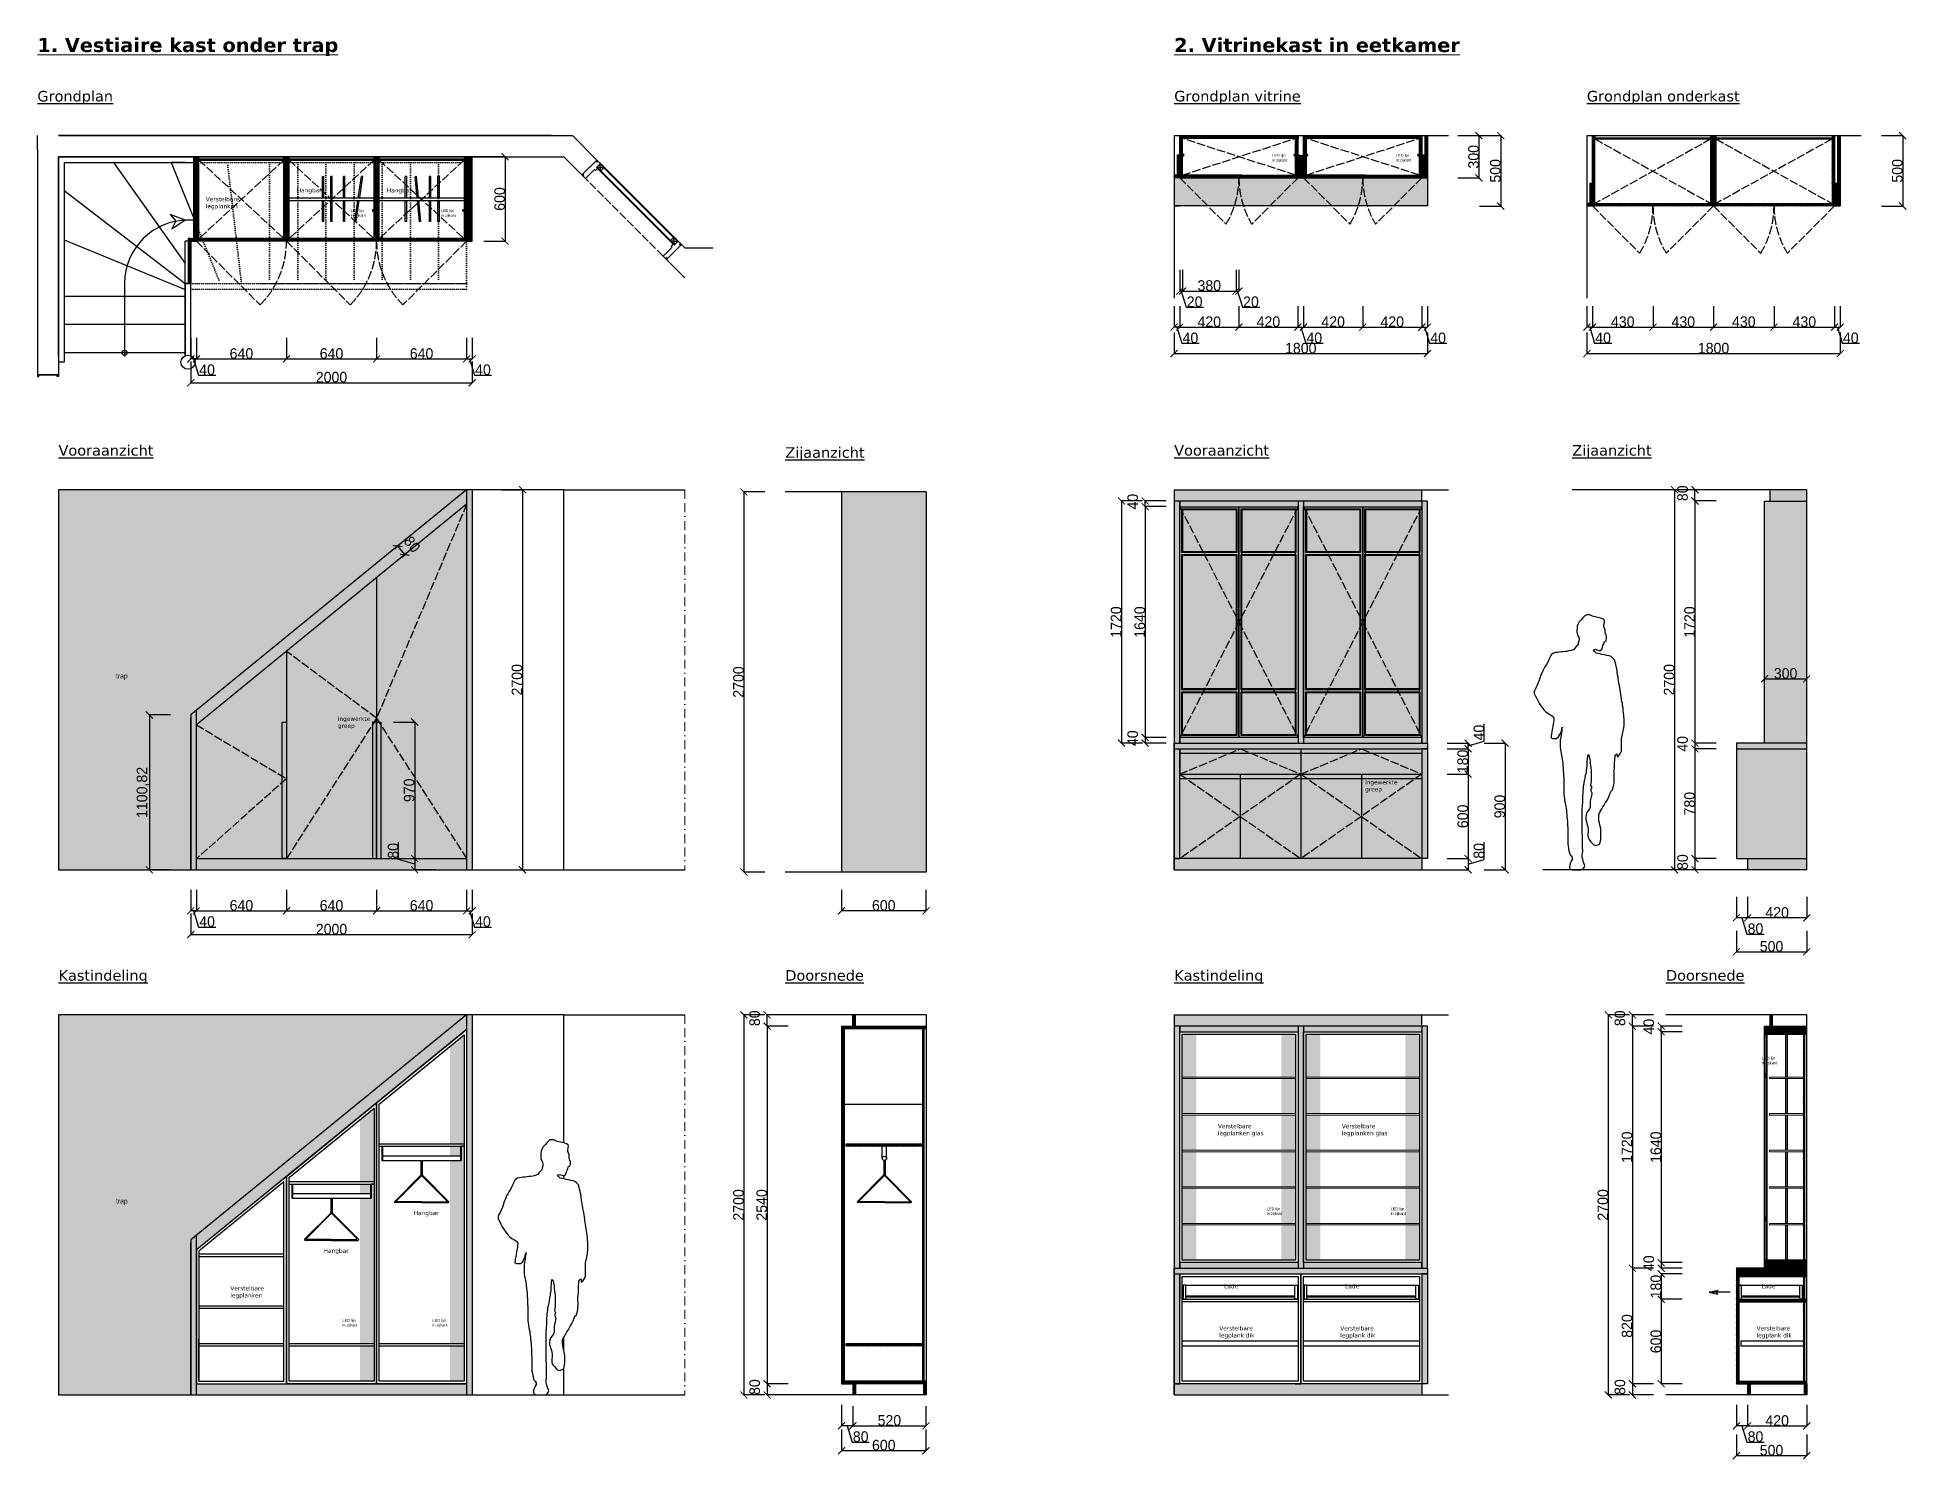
# Model space of a CAD drawing. Header units: millimetres. Extents: x -153917 to -31303, y -39726 to 31262.
# Drawn here: x -85026 to -71744, y -25060 to -14958 of the extents above; entities that cross this region are included whole.
import ezdxf

# ---------------------------------------------------------------- set-up
doc = ezdxf.new("R2010")
doc.units = ezdxf.units.MM
doc.header["$LTSCALE"] = 5
for name, pattern in [('ACAD_ISO02W100', [15, 12, -3]), ('ACAD_ISO07W100', [3, 0, -3]), ('BORDER', [44.45, 12.7, -6.35, 12.7, -6.35, 0, -6.35])]:
    doc.linetypes.add(name, pattern=pattern)
for name, color, linetype in [('Bemating', 1, 'Continuous'), ('Deuren', 8, 'Continuous'), ('glas', 4, 'Continuous'), ('invulling muren', 252, 'Continuous'), ('Meubel', 8, 'Continuous'), ('Meubels', 8, 'Continuous'), ('Meubilair', 8, 'Continuous'), ('muren', 7, 'Continuous'), ('Tekst', 7, 'Continuous'), ('trap', 8, 'Continuous'), ('Verlichting', 1, 'Continuous')]:
    doc.layers.add(name, color=color, linetype=linetype)
doc.layers.add('H-HELP', color=6, linetype='Continuous', lineweight=5, plot=False)
doc.layers.add('Nummering schrijnwerkerij', color=80, linetype='Continuous', lineweight=0)
doc.layers.add('verre', color=4, linetype='Continuous', lineweight=0)
for name, color, linetype, true_color in [('parket', 7, 'Continuous', 0xe6d6b7), ('parket 10x10', 7, 'Continuous', 0xae8743), ('staal', 7, 'Continuous', 0x222525)]:
    doc.layers.add(name, color=color, linetype=linetype, true_color=true_color)
doc.styles.add('Geneva', font='')
doc.styles.get('Geneva').set_extended_font_data('Geneva')
doc.dimstyles.new('ISO-25', dxfattribs={"dimtxt": 100, "dimasz": 25, "dimexe": 1.25, "dimexo": 0.625, "dimtad": 1, "dimtxsty": 'Standard', "dimblk": 'ARCHTICK', "dimcen": 2.5, "dimse1": 1, "dimse2": 1, "dimadec": 0, "dimazin": 0, "dimtfac": 1, "dimtmove": 0, "dimatfit": 3, "dimfxl": 1, "dimarcsym": 0})

msp = doc.modelspace()

# ---------------------------------------------------------------- texts
at = {"layer": 'Nummering schrijnwerkerij', "char_height": 100, "attachment_point": 1}
for s, insert in [('{\\fVerdana|b1|i0|c0|p34;\\L1. Vestiaire kast onder trap}', (-85025.761, -14962.311)), ('{\\fVerdana|b1|i0|c0|p34;\\L2. Vitrinekast in eetkamer}', (-76948.567, -14962.311))]:
    msp.add_mtext_dynamic_manual_height_columns(s, width=8225.00244, gutter_width=12.5, heights=[0], dxfattribs=dict(at, insert=insert))
at = {"layer": 'Tekst', "char_height": 75, "width": 2800, "attachment_point": 1}
for s, insert in [('{\\fVerdana|b0|i0|c0|p34;\\LGrondplan}', (-85025.761, -15337.959)), ('{\\fVerdana|b0|i0|c0|p34;\\LGrondplan vitrine}', (-76948.567, -15337.959)), ('{\\fVerdana|b0|i0|c0|p34;\\LGrondplan onderkast}', (-74016.453, -15337.959)), ('{\\fVerdana|b0|i0|c0|p34;\\LVooraanzicht}', (-84875.761, -17853.698)), ('{\\fVerdana|b0|i0|c0|p34;\\LZijaanzicht}', (-79711.64, -17869.081)), ('{\\fVerdana|b0|i0|c0|p34;\\LVooraanzicht}', (-76948.567, -17853.698)), ('{\\fVerdana|b0|i0|c0|p34;\\LZijaanzicht}', (-74119.649, -17853.698)), ('{\\fVerdana|b0|i0|c0|p34;\\LKastindeling}', (-84875.761, -21583.154)), ('{\\fVerdana|b0|i0|c0|p34;\\LDoorsnede}', (-79711.64, -21583.154)), ('{\\fVerdana|b0|i0|c0|p34;\\LKastindeling}', (-76948.567, -21583.154)), ('{\\fVerdana|b0|i0|c0|p34;\\LDoorsnede}', (-73454.13, -21583.154))]:
    msp.add_mtext(s, dxfattribs=dict(at, insert=insert))
at = {"layer": 'Tekst', "char_height": 30}
for s, insert, attachment_point in [('{\\fVerdana|b0|i0|c0|p34;Hangbar}', (-83182.685, -16029.181), 1), ('{\\fVerdana|b0|i0|c0|p34;Hangbar}', (-82542.685, -16029.181), 1), ('{\\fVerdana|b0|i0|c0|p34;Verstelbare\\Plegplanken}', (-83829.124, -16092.041), 1), ('{\\fVerdana|b0|i0|c0|p34;ingewerkte \\Pgreep}', (-82890.715, -19871.663), 7), ('{\\fVerdana|b0|i0|c0|p34;ingewerkte \\Pgreep}', (-75591.714, -20322.21), 7), ('{\\fVerdana|b0|i0|c0|p34;Verstelbare\\Plegplanken glas}', (-76637.612, -22676.339), 1), ('{\\fVerdana|b0|i0|c0|p34;Verstelbare\\Plegplanken glas}', (-75757.612, -22676.339), 1), ('{\\fVerdana|b0|i0|c0|p34;Hangbar}', (-82351.625, -23293.522), 1), ('{\\fVerdana|b0|i0|c0|p34;Hangbar}', (-82991.625, -23561.522), 1), ('{\\fVerdana|b0|i0|c0|p34;Verstelbare\\Plegplanken}', (-83654.781, -23828.345), 1), ('{\\fVerdana|b0|i0|c0|p34;Lade}', (-76593.923, -23813.783), 1), ('{\\fVerdana|b0|i0|c0|p34;Lade}', (-75734.082, -23813.783), 1), ('{\\fVerdana|b0|i0|c0|p34;Lade}', (-72775.79, -23813.783), 1), ('{\\fVerdana|b0|i0|c0|p34;Verstelbare\\Plegplank dik}', (-76628.196, -24112.538), 1), ('{\\fVerdana|b0|i0|c0|p34;Verstelbare\\Plegplank dik}', (-75768.355, -24112.538), 1), ('{\\fVerdana|b0|i0|c0|p34;Verstelbare\\Plegplank dik}', (-72810.063, -24112.538), 1)]:
    msp.add_mtext_dynamic_manual_height_columns(s, width=513.71165, gutter_width=12.5, heights=[0], dxfattribs=dict(at, insert=insert, attachment_point=attachment_point))
at = {"layer": 'Verlichting', "attachment_point": 1}
for s, insert, char_height, width in [('LED lijn\\Pin zijkant', (-76252.586, -15786.384), 20, 292.14835), ('LED lijn\\Pin zijkant', (-75372.586, -15786.384), 20, 292.14835), ('LED lijn\\Pin zijkant', (-82799.781, -16178.384), 20, 292.14835), ('LED lijn\\Pin zijkant', (-82159.781, -16178.384), 20, 292.14835), ('trap', (-84467.075, -19476.188), 35, 271.77592), ('LED lijn\\Pin zijkant', (-72772.21, -22198.607), 20, 292.14835), ('trap', (-84467.075, -23205.645), 35, 271.77592), ('LED lijn\\Pin zijkant', (-76290.334, -23269.087), 20, 292.14835), ('LED lijn\\Pin zijkant', (-75410.334, -23269.087), 20, 292.14835), ('LED lijn\\Pin zijkant', (-82858.565, -24060.377), 20, 292.14835), ('LED lijn\\Pin zijkant', (-82218.565, -24060.377), 20, 292.14835)]:
    msp.add_mtext(s, dxfattribs=dict(at, insert=insert, char_height=char_height, width=width))

# ---------------------------------------------------------------- blocks, each defined once
blk = doc.blocks.new('_ArchTick')
at = {"color": 0, "linetype": 'ByBlock', "const_width": 0.15}
blk.add_lwpolyline([(-0.5, -0.5), (0.5, 0.5)], dxfattribs=at)
blk = doc.blocks.new('*D658')
at = {"layer": 'Bemating', "color": 0, "lineweight": -2, "transparency": 16777216}
for p, q in [((-81853, -15806), (-81702, -15806)), ((-81703, -15806), (-81703, -16406)), ((-81853, -16406), (-81702, -16406))]:
    blk.add_line(p, q, dxfattribs=at)
at = {"layer": 'Defpoints', "color": 0, "transparency": 16777216}
for p in [(-82068, -15806), (-82068, -16406), (-81703, -16406)]:
    blk.add_point(p, dxfattribs=at)
at = {"layer": 'Bemating', "color": 0, "lineweight": -2, "transparency": 16777216, "xscale": 50, "yscale": 50, "zscale": 50}
for p, rotation in [((-81703, -15806), 90), ((-81703, -16406), 270)]:
    blk.add_blockref('_ArchTick', p, dxfattribs=dict(at, rotation=rotation))
at = {"layer": 'Bemating', "color": 0, "transparency": 16777216, "insert": (-81741, -16106), "char_height": 75, "attachment_point": 5, "rotation": 90, "style": 'Geneva'}
blk.add_mtext('600', dxfattribs=at)
blk = doc.blocks.new('*D659')
at = {"layer": 'Bemating', "color": 0, "lineweight": -2, "transparency": 16777216}
for p, q in [((-83936, -17261), (-83936, -17412)), ((-81936, -17261), (-81936, -17412)), ((-83936, -17411), (-81936, -17411))]:
    blk.add_line(p, q, dxfattribs=at)
at = {"layer": 'Defpoints', "color": 0, "transparency": 16777216}
for p in [(-83936, -16406), (-81936, -16406), (-81936, -17411)]:
    blk.add_point(p, dxfattribs=at)
at = {"layer": 'Bemating', "color": 0, "lineweight": -2, "transparency": 16777216, "xscale": 50, "yscale": 50, "zscale": 50, "rotation": 180}
blk.add_blockref('_ArchTick', (-83936, -17411), dxfattribs=at)
at = {"layer": 'Bemating', "color": 0, "lineweight": -2, "transparency": 16777216, "xscale": 50, "yscale": 50, "zscale": 50}
blk.add_blockref('_ArchTick', (-81936, -17411), dxfattribs=at)
at = {"layer": 'Bemating', "color": 0, "transparency": 16777216, "insert": (-82936, -17372), "char_height": 75, "attachment_point": 5, "style": 'Geneva'}
blk.add_mtext('2000', dxfattribs=at)
blk = doc.blocks.new('*D660')
at = {"layer": 'Bemating', "color": 0, "lineweight": -2, "transparency": 16777216}
for p, q in [((-83896, -17092), (-83896, -17244)), ((-83256, -17092), (-83256, -17244)), ((-83896, -17242), (-83256, -17242))]:
    blk.add_line(p, q, dxfattribs=at)
at = {"layer": 'Defpoints', "color": 0, "transparency": 16777216}
for p in [(-83896, -16406), (-83256, -16406), (-83256, -17242)]:
    blk.add_point(p, dxfattribs=at)
at = {"layer": 'Bemating', "color": 0, "lineweight": -2, "transparency": 16777216, "xscale": 50, "yscale": 50, "zscale": 50, "rotation": 180}
blk.add_blockref('_ArchTick', (-83896, -17242), dxfattribs=at)
at = {"layer": 'Bemating', "color": 0, "lineweight": -2, "transparency": 16777216, "xscale": 50, "yscale": 50, "zscale": 50}
blk.add_blockref('_ArchTick', (-83256, -17242), dxfattribs=at)
at = {"layer": 'Bemating', "color": 0, "transparency": 16777216, "insert": (-83576, -17204), "char_height": 75, "attachment_point": 5, "style": 'Geneva'}
blk.add_mtext('640', dxfattribs=at)
blk = doc.blocks.new('*D661')
at = {"layer": 'Bemating', "color": 0, "lineweight": -2, "transparency": 16777216}
for p, q in [((-83256, -17092), (-83256, -17244)), ((-82616, -17092), (-82616, -17244)), ((-83256, -17242), (-82616, -17242))]:
    blk.add_line(p, q, dxfattribs=at)
at = {"layer": 'Defpoints', "color": 0, "transparency": 16777216}
for p in [(-83256, -16406), (-82616, -16406), (-82616, -17242)]:
    blk.add_point(p, dxfattribs=at)
at = {"layer": 'Bemating', "color": 0, "lineweight": -2, "transparency": 16777216, "xscale": 50, "yscale": 50, "zscale": 50, "rotation": 180}
blk.add_blockref('_ArchTick', (-83256, -17242), dxfattribs=at)
at = {"layer": 'Bemating', "color": 0, "lineweight": -2, "transparency": 16777216, "xscale": 50, "yscale": 50, "zscale": 50}
blk.add_blockref('_ArchTick', (-82616, -17242), dxfattribs=at)
at = {"layer": 'Bemating', "color": 0, "transparency": 16777216, "insert": (-82936, -17204), "char_height": 75, "attachment_point": 5, "style": 'Geneva'}
blk.add_mtext('640', dxfattribs=at)
blk = doc.blocks.new('*D662')
at = {"layer": 'Bemating', "color": 0, "lineweight": -2, "transparency": 16777216}
for p, q in [((-82616, -17092), (-82616, -17244)), ((-81976, -17092), (-81976, -17244)), ((-82616, -17242), (-81976, -17242))]:
    blk.add_line(p, q, dxfattribs=at)
at = {"layer": 'Defpoints', "color": 0, "transparency": 16777216}
for p in [(-82616, -16406), (-81976, -16406), (-81976, -17242)]:
    blk.add_point(p, dxfattribs=at)
at = {"layer": 'Bemating', "color": 0, "lineweight": -2, "transparency": 16777216, "xscale": 50, "yscale": 50, "zscale": 50, "rotation": 180}
blk.add_blockref('_ArchTick', (-82616, -17242), dxfattribs=at)
at = {"layer": 'Bemating', "color": 0, "lineweight": -2, "transparency": 16777216, "xscale": 50, "yscale": 50, "zscale": 50}
blk.add_blockref('_ArchTick', (-81976, -17242), dxfattribs=at)
at = {"layer": 'Bemating', "color": 0, "transparency": 16777216, "insert": (-82296, -17204), "char_height": 75, "attachment_point": 5, "style": 'Geneva'}
blk.add_mtext('640', dxfattribs=at)
blk = doc.blocks.new('*D663')
at = {"layer": 'Bemating', "color": 0, "lineweight": -2, "transparency": 16777216}
for p, q in [((-81976, -17092), (-81976, -17244)), ((-81936, -17092), (-81936, -17244)), ((-81976, -17242), (-81936, -17242)), ((-81956, -17242), (-81921, -17357)), ((-81921, -17357), (-81799, -17357))]:
    blk.add_line(p, q, dxfattribs=at)
at = {"layer": 'Defpoints', "color": 0, "transparency": 16777216}
for p in [(-81976, -16406), (-81936, -16406), (-81936, -17242)]:
    blk.add_point(p, dxfattribs=at)
at = {"layer": 'Bemating', "color": 0, "lineweight": -2, "transparency": 16777216, "xscale": 50, "yscale": 50, "zscale": 50, "rotation": 180}
blk.add_blockref('_ArchTick', (-81976, -17242), dxfattribs=at)
at = {"layer": 'Bemating', "color": 0, "lineweight": -2, "transparency": 16777216, "xscale": 50, "yscale": 50, "zscale": 50}
blk.add_blockref('_ArchTick', (-81936, -17242), dxfattribs=at)
at = {"layer": 'Bemating', "color": 0, "transparency": 16777216, "insert": (-81860, -17319), "char_height": 75, "attachment_point": 5, "style": 'Geneva'}
blk.add_mtext('40', dxfattribs=at)
blk = doc.blocks.new('*D664')
at = {"layer": 'Bemating', "color": 0, "lineweight": -2, "transparency": 16777216}
for p, q in [((-83936, -17092), (-83936, -17244)), ((-83896, -17092), (-83896, -17244)), ((-83896, -17242), (-83936, -17242)), ((-83916, -17242), (-83881, -17357)), ((-83881, -17357), (-83759, -17357))]:
    blk.add_line(p, q, dxfattribs=at)
at = {"layer": 'Defpoints', "color": 0, "transparency": 16777216}
for p in [(-83936, -16406), (-83896, -16406), (-83936, -17242)]:
    blk.add_point(p, dxfattribs=at)
at = {"layer": 'Bemating', "color": 0, "lineweight": -2, "transparency": 16777216, "xscale": 50, "yscale": 50, "zscale": 50, "rotation": 180}
blk.add_blockref('_ArchTick', (-83936, -17242), dxfattribs=at)
at = {"layer": 'Bemating', "color": 0, "lineweight": -2, "transparency": 16777216, "xscale": 50, "yscale": 50, "zscale": 50}
blk.add_blockref('_ArchTick', (-83896, -17242), dxfattribs=at)
at = {"layer": 'Bemating', "color": 0, "transparency": 16777216, "insert": (-83820, -17319), "char_height": 75, "attachment_point": 5, "style": 'Geneva'}
blk.add_mtext('40', dxfattribs=at)
blk = doc.blocks.new('*D669')
at = {"layer": 'Bemating', "color": 0, "lineweight": -2, "transparency": 16777216}
for p, q in [((-83936, -21181), (-83936, -21332)), ((-81936, -21181), (-81936, -21332)), ((-83936, -21331), (-81936, -21331))]:
    blk.add_line(p, q, dxfattribs=at)
at = {"layer": 'Defpoints', "color": 0, "transparency": 16777216}
for p in [(-83936, -20326), (-81936, -20326), (-81936, -21331)]:
    blk.add_point(p, dxfattribs=at)
at = {"layer": 'Bemating', "color": 0, "lineweight": -2, "transparency": 16777216, "xscale": 50, "yscale": 50, "zscale": 50, "rotation": 180}
blk.add_blockref('_ArchTick', (-83936, -21331), dxfattribs=at)
at = {"layer": 'Bemating', "color": 0, "lineweight": -2, "transparency": 16777216, "xscale": 50, "yscale": 50, "zscale": 50}
blk.add_blockref('_ArchTick', (-81936, -21331), dxfattribs=at)
at = {"layer": 'Bemating', "color": 0, "transparency": 16777216, "insert": (-82936, -21293), "char_height": 75, "attachment_point": 5, "style": 'Geneva'}
blk.add_mtext('2000', dxfattribs=at)
blk = doc.blocks.new('*D670')
at = {"layer": 'Bemating', "color": 0, "lineweight": -2, "transparency": 16777216}
for p, q in [((-83896, -21012), (-83896, -21164)), ((-83256, -21012), (-83256, -21164)), ((-83896, -21162), (-83256, -21162))]:
    blk.add_line(p, q, dxfattribs=at)
at = {"layer": 'Defpoints', "color": 0, "transparency": 16777216}
for p in [(-83896, -20326), (-83256, -20326), (-83256, -21162)]:
    blk.add_point(p, dxfattribs=at)
at = {"layer": 'Bemating', "color": 0, "lineweight": -2, "transparency": 16777216, "xscale": 50, "yscale": 50, "zscale": 50, "rotation": 180}
blk.add_blockref('_ArchTick', (-83896, -21162), dxfattribs=at)
at = {"layer": 'Bemating', "color": 0, "lineweight": -2, "transparency": 16777216, "xscale": 50, "yscale": 50, "zscale": 50}
blk.add_blockref('_ArchTick', (-83256, -21162), dxfattribs=at)
at = {"layer": 'Bemating', "color": 0, "transparency": 16777216, "insert": (-83576, -21124), "char_height": 75, "attachment_point": 5, "style": 'Geneva'}
blk.add_mtext('640', dxfattribs=at)
blk = doc.blocks.new('*D665')
at = {"layer": 'Bemating', "color": 0, "lineweight": -2, "transparency": 16777216}
for p, q in [((-83256, -21012), (-83256, -21164)), ((-82616, -21012), (-82616, -21164)), ((-83256, -21162), (-82616, -21162))]:
    blk.add_line(p, q, dxfattribs=at)
at = {"layer": 'Defpoints', "color": 0, "transparency": 16777216}
for p in [(-83256, -20326), (-82616, -20326), (-82616, -21162)]:
    blk.add_point(p, dxfattribs=at)
at = {"layer": 'Bemating', "color": 0, "lineweight": -2, "transparency": 16777216, "xscale": 50, "yscale": 50, "zscale": 50, "rotation": 180}
blk.add_blockref('_ArchTick', (-83256, -21162), dxfattribs=at)
at = {"layer": 'Bemating', "color": 0, "lineweight": -2, "transparency": 16777216, "xscale": 50, "yscale": 50, "zscale": 50}
blk.add_blockref('_ArchTick', (-82616, -21162), dxfattribs=at)
at = {"layer": 'Bemating', "color": 0, "transparency": 16777216, "insert": (-82936, -21124), "char_height": 75, "attachment_point": 5, "style": 'Geneva'}
blk.add_mtext('640', dxfattribs=at)
blk = doc.blocks.new('*D666')
at = {"layer": 'Bemating', "color": 0, "lineweight": -2, "transparency": 16777216}
for p, q in [((-82616, -21012), (-82616, -21164)), ((-81976, -21012), (-81976, -21164)), ((-82616, -21162), (-81976, -21162))]:
    blk.add_line(p, q, dxfattribs=at)
at = {"layer": 'Defpoints', "color": 0, "transparency": 16777216}
for p in [(-82616, -20326), (-81976, -20326), (-81976, -21162)]:
    blk.add_point(p, dxfattribs=at)
at = {"layer": 'Bemating', "color": 0, "lineweight": -2, "transparency": 16777216, "xscale": 50, "yscale": 50, "zscale": 50, "rotation": 180}
blk.add_blockref('_ArchTick', (-82616, -21162), dxfattribs=at)
at = {"layer": 'Bemating', "color": 0, "lineweight": -2, "transparency": 16777216, "xscale": 50, "yscale": 50, "zscale": 50}
blk.add_blockref('_ArchTick', (-81976, -21162), dxfattribs=at)
at = {"layer": 'Bemating', "color": 0, "transparency": 16777216, "insert": (-82296, -21124), "char_height": 75, "attachment_point": 5, "style": 'Geneva'}
blk.add_mtext('640', dxfattribs=at)
blk = doc.blocks.new('*D667')
at = {"layer": 'Bemating', "color": 0, "lineweight": -2, "transparency": 16777216}
for p, q in [((-81976, -21012), (-81976, -21164)), ((-81936, -21012), (-81936, -21164)), ((-81976, -21162), (-81936, -21162)), ((-81956, -21162), (-81921, -21277)), ((-81921, -21277), (-81799, -21277))]:
    blk.add_line(p, q, dxfattribs=at)
at = {"layer": 'Defpoints', "color": 0, "transparency": 16777216}
for p in [(-81976, -20326), (-81936, -20326), (-81936, -21162)]:
    blk.add_point(p, dxfattribs=at)
at = {"layer": 'Bemating', "color": 0, "lineweight": -2, "transparency": 16777216, "xscale": 50, "yscale": 50, "zscale": 50, "rotation": 180}
blk.add_blockref('_ArchTick', (-81976, -21162), dxfattribs=at)
at = {"layer": 'Bemating', "color": 0, "lineweight": -2, "transparency": 16777216, "xscale": 50, "yscale": 50, "zscale": 50}
blk.add_blockref('_ArchTick', (-81936, -21162), dxfattribs=at)
at = {"layer": 'Bemating', "color": 0, "transparency": 16777216, "insert": (-81860, -21239), "char_height": 75, "attachment_point": 5, "style": 'Geneva'}
blk.add_mtext('40', dxfattribs=at)
blk = doc.blocks.new('*D668')
at = {"layer": 'Bemating', "color": 0, "lineweight": -2, "transparency": 16777216}
for p, q in [((-83936, -21012), (-83936, -21164)), ((-83896, -21012), (-83896, -21164)), ((-83896, -21162), (-83936, -21162)), ((-83916, -21162), (-83881, -21277)), ((-83881, -21277), (-83759, -21277))]:
    blk.add_line(p, q, dxfattribs=at)
at = {"layer": 'Defpoints', "color": 0, "transparency": 16777216}
for p in [(-83936, -20326), (-83896, -20326), (-83936, -21162)]:
    blk.add_point(p, dxfattribs=at)
at = {"layer": 'Bemating', "color": 0, "lineweight": -2, "transparency": 16777216, "xscale": 50, "yscale": 50, "zscale": 50, "rotation": 180}
blk.add_blockref('_ArchTick', (-83936, -21162), dxfattribs=at)
at = {"layer": 'Bemating', "color": 0, "lineweight": -2, "transparency": 16777216, "xscale": 50, "yscale": 50, "zscale": 50}
blk.add_blockref('_ArchTick', (-83896, -21162), dxfattribs=at)
at = {"layer": 'Bemating', "color": 0, "transparency": 16777216, "insert": (-83820, -21239), "char_height": 75, "attachment_point": 5, "style": 'Geneva'}
blk.add_mtext('40', dxfattribs=at)
blk = doc.blocks.new('*D671')
at = {"layer": 'Bemating', "color": 0, "lineweight": -2, "transparency": 16777216}
for p, q in [((-81729, -18171), (-81578, -18171)), ((-81579, -18171), (-81579, -20871)), ((-81729, -20871), (-81578, -20871))]:
    blk.add_line(p, q, dxfattribs=at)
at = {"layer": 'Defpoints', "color": 0, "transparency": 16777216}
for p in [(-81936, -18171), (-81936, -20871), (-81579, -20871)]:
    blk.add_point(p, dxfattribs=at)
at = {"layer": 'Bemating', "color": 0, "lineweight": -2, "transparency": 16777216, "xscale": 50, "yscale": 50, "zscale": 50}
for p, rotation in [((-81579, -18171), 90), ((-81579, -20871), 270)]:
    blk.add_blockref('_ArchTick', p, dxfattribs=dict(at, rotation=rotation))
at = {"layer": 'Bemating', "color": 0, "transparency": 16777216, "insert": (-81618, -19521), "char_height": 75, "attachment_point": 5, "rotation": 90, "style": 'Geneva'}
blk.add_mtext('2700', dxfattribs=at)
blk = doc.blocks.new('*D672')
at = {"layer": 'Bemating', "color": 0, "lineweight": -2, "transparency": 16777216}
for p, q in [((-84080, -19771), (-84232, -19771)), ((-84230, -19771), (-84230, -20871)), ((-84080, -20871), (-84232, -20871))]:
    blk.add_line(p, q, dxfattribs=at)
at = {"layer": 'Defpoints', "color": 0, "transparency": 16777216}
for p in [(-83936, -19771), (-84230, -20871), (-83936, -20871)]:
    blk.add_point(p, dxfattribs=at)
at = {"layer": 'Bemating', "color": 0, "lineweight": -2, "transparency": 16777216, "xscale": 50, "yscale": 50, "zscale": 50}
for p, rotation in [((-84230, -19771), 90), ((-84230, -20871), 270)]:
    blk.add_blockref('_ArchTick', p, dxfattribs=dict(at, rotation=rotation))
at = {"layer": 'Bemating', "color": 0, "transparency": 16777216, "insert": (-84276, -20321), "char_height": 75, "attachment_point": 5, "rotation": 90, "style": 'Geneva'}
blk.add_mtext('1100,82', dxfattribs=at)
blk = doc.blocks.new('*D673')
at = {"layer": 'Bemating', "color": 0, "lineweight": -2, "transparency": 16777216}
for p, q in [((-82495, -19821), (-82344, -19821)), ((-82345, -19821), (-82345, -20791)), ((-82495, -20791), (-82344, -20791))]:
    blk.add_line(p, q, dxfattribs=at)
at = {"layer": 'Defpoints', "color": 0, "transparency": 16777216}
for p in [(-82586, -19821), (-82586, -20791), (-82345, -20791)]:
    blk.add_point(p, dxfattribs=at)
at = {"layer": 'Bemating', "color": 0, "lineweight": -2, "transparency": 16777216, "xscale": 50, "yscale": 50, "zscale": 50}
for p, rotation in [((-82345, -19821), 90), ((-82345, -20791), 270)]:
    blk.add_blockref('_ArchTick', p, dxfattribs=dict(at, rotation=rotation))
at = {"layer": 'Bemating', "color": 0, "transparency": 16777216, "insert": (-82384, -20306), "char_height": 75, "attachment_point": 5, "rotation": 90, "style": 'Geneva'}
blk.add_mtext('970', dxfattribs=at)
blk = doc.blocks.new('*D674')
at = {"layer": 'Bemating', "color": 0, "lineweight": -2, "transparency": 16777216}
for p, q in [((-82489, -18590), (-82465, -18571)), ((-82466, -18571), (-82415, -18633)), ((-82438, -18652), (-82415, -18633))]:
    blk.add_line(p, q, dxfattribs=at)
at = {"layer": 'Defpoints', "color": 0, "transparency": 16777216}
for p in [(-82489, -18590), (-82439, -18652), (-82415, -18633)]:
    blk.add_point(p, dxfattribs=at)
at = {"layer": 'Bemating', "color": 0, "lineweight": -2, "transparency": 16777216, "xscale": 50, "yscale": 50, "zscale": 50}
for p, rotation in [((-82466, -18571), 129.2112177971144), ((-82415, -18633), 309.2112177971144)]:
    blk.add_blockref('_ArchTick', p, dxfattribs=dict(at, rotation=rotation))
at = {"layer": 'Bemating', "color": 0, "transparency": 16777216, "insert": (-82363, -18559), "char_height": 75, "attachment_point": 5, "rotation": 309.2112, "style": 'Geneva'}
blk.add_mtext('80', dxfattribs=at)
blk = doc.blocks.new('*D675')
at = {"layer": 'Bemating', "color": 0, "lineweight": -2, "transparency": 16777216}
for p, q in [((-82460, -20797), (-82460, -20674)), ((-82495, -20791), (-82344, -20791)), ((-82345, -20831), (-82460, -20797)), ((-82345, -20791), (-82345, -20871)), ((-82195, -20871), (-82347, -20871))]:
    blk.add_line(p, q, dxfattribs=at)
at = {"layer": 'Defpoints', "color": 0, "transparency": 16777216}
for p in [(-82586, -20791), (-82345, -20871), (-81976, -20871)]:
    blk.add_point(p, dxfattribs=at)
at = {"layer": 'Bemating', "color": 0, "lineweight": -2, "transparency": 16777216, "xscale": 50, "yscale": 50, "zscale": 50}
for p, rotation in [((-82345, -20791), 90), ((-82345, -20871), 270)]:
    blk.add_blockref('_ArchTick', p, dxfattribs=dict(at, rotation=rotation))
at = {"layer": 'Bemating', "color": 0, "transparency": 16777216, "insert": (-82498, -20736), "char_height": 75, "attachment_point": 5, "rotation": 90, "style": 'Geneva'}
blk.add_mtext('80', dxfattribs=at)
blk = doc.blocks.new('kapstok')
at = {"layer": 'Meubilair'}
for p, q in [((-5, 0), (-5, -103)), ((5, 0), (5, -103)), ((-191, -291), (-6, -106)), ((-179, -286), (-4, -111)), ((179, -286), (4, -111)), ((191, -291), (6, -106)), ((0, -300), (-188, -300)), ((0, -295), (-176, -295)), ((0, -295), (176, -295)), ((0, -300), (188, -300))]:
    blk.add_line(p, q, dxfattribs=at)
for centre, start, end in [((-10, -103), 315, 0), ((0, -114), 45, 135), ((10, -103), 180, 225), ((-188, -295), 135, 270), ((-176, -290), 135, 270), ((176, -290), 270, 45), ((188, -295), 270, 45)]:
    blk.add_arc(centre, 5, start, end, dxfattribs=at)
blk = doc.blocks.new('mens02')
at = {"ltscale": 20}
blk.add_lwpolyline([(305, 1329), (303, 1342), (301, 1359), (299, 1370), (296, 1385), (294, 1402), (293, 1415), (290, 1430), (287, 1445), (283, 1461), (280, 1475), (274, 1493), (262, 1505), (250, 1515), (236, 1520), (220, 1524), (203, 1527), (185, 1530), (172, 1534), (156, 1537), (144, 1540), (132, 1551), (126, 1563), (138, 1567), (149, 1563), (165, 1559), (178, 1558), (186, 1570), (190, 1582), (192, 1593), (199, 1605), (202, 1620), (215, 1629), (217, 1643), (217, 1657), (214, 1668), (209, 1680), (208, 1693), (208, 1705), (203, 1718), (199, 1729), (199, 1741), (202, 1754), (203, 1766), (201, 1777), (190, 1784), (177, 1789), (159, 1792), (124, 1800), (113, 1805), (100, 1811), (89, 1811), (77, 1811), (64, 1804), (52, 1793), (38, 1777), (22, 1761), (14, 1743), (10, 1731), (8, 1715), (7, 1703), (7, 1692), (8, 1679), (12, 1667), (20, 1654), (22, 1639), (21, 1627), (17, 1611), (15, 1598), (3, 1588), (-6, 1577), (-15, 1565), (-32, 1558), (-50, 1555), (-65, 1552), (-77, 1552), (-90, 1550), (-105, 1548), (-118, 1547), (-132, 1545), (-145, 1543), (-159, 1540), (-174, 1529), (-183, 1513), (-193, 1491), (-198, 1480), (-209, 1460), (-220, 1442), (-228, 1428), (-236, 1414), (-244, 1393), (-251, 1380), (-255, 1367), (-259, 1355), (-266, 1335), (-275, 1313), (-282, 1297), (-290, 1282), (-296, 1268), (-296, 1252), (-287, 1234), (-276, 1212), (-267, 1194), (-258, 1180), (-249, 1166), (-240, 1153), (-228, 1137), (-213, 1122), (-198, 1111), (-185, 1103), (-173, 1096), (-162, 1090), (-156, 1077), (-158, 1060), (-159, 1048), (-161, 1037), (-165, 1017), (-169, 998), (-171, 983), (-174, 965), (-176, 953), (-177, 939), (-165, 933), (-149, 934), (-137, 934), (-123, 944), (-117, 956), (-110, 970), (-103, 986), (-101, 1000), (-97, 1013), (-99, 1000), (-101, 989), (-103, 973), (-105, 962), (-108, 943), (-111, 922), (-111, 906), (-111, 894), (-111, 882), (-111, 870), (-110, 855), (-108, 843), (-105, 827), (-102, 813), (-100, 802), (-98, 787), (-96, 773), (-94, 760), (-92, 740), (-90, 721), (-90, 700), (-88, 682), (-88, 669), (-87, 657), (-87, 643), (-86, 627), (-86, 605), (-86, 592), (-86, 570), (-86, 550), (-85, 537), (-84, 523), (-81, 501), (-80, 490), (-77, 476), (-75, 464), (-72, 451), (-70, 437), (-68, 424), (-67, 410), (-65, 396), (-64, 380), (-62, 362), (-61, 344), (-60, 329), (-59, 314), (-58, 301), (-58, 290), (-57, 268), (-57, 255), (-57, 243), (-57, 221), (-57, 203), (-57, 182), (-56, 170), (-53, 152), (-50, 136), (-46, 121), (-44, 110), (-34, 99), (-26, 87), (-26, 74), (-33, 62), (-40, 47), (-44, 32), (-46, 20), (-43, 8), (-26, 1), (-11, 0), (0, 0), (18, 0), (36, 0), (48, 3), (59, 17), (63, 32), (57, 49), (52, 61), (48, 76), (44, 87), (44, 104), (47, 118), (48, 132), (48, 143), (47, 155), (47, 176), (47, 194), (47, 212), (47, 226), (46, 242), (45, 260), (44, 279), (44, 299), (44, 321), (44, 335), (44, 346), (44, 368), (44, 385), (44, 405), (45, 424), (45, 436), (46, 450), (47, 463), (48, 477), (49, 500), (49, 513), (50, 528), (51, 545), (52, 560), (53, 578), (55, 589), (57, 602), (58, 621), (61, 632), (66, 651), (69, 672), (72, 685), (74, 696), (76, 710), (77, 723), (80, 739), (81, 751), (81, 767), (83, 788), (84, 800), (86, 819), (94, 808), (97, 797), (99, 785), (101, 770), (102, 756), (104, 741), (106, 725), (108, 705), (108, 691), (108, 676), (108, 659), (108, 644), (109, 630), (106, 615), (104, 600), (112, 586), (106, 573), (106, 562), (113, 548), (112, 537), (108, 518), (104, 500), (102, 486), (102, 465), (101, 445), (97, 433), (89, 422), (76, 406), (72, 392), (70, 372), (70, 358), (74, 344), (78, 327), (83, 315), (85, 303), (87, 290), (87, 273), (85, 255), (85, 244), (86, 230), (93, 215), (104, 201), (117, 188), (128, 177), (141, 174), (154, 178), (167, 183), (173, 198), (176, 213), (178, 230), (178, 246), (178, 261), (178, 276), (176, 292), (174, 304), (171, 317), (167, 334), (163, 348), (162, 367), (162, 381), (162, 394), (170, 410), (177, 421), (185, 433), (192, 448), (201, 460), (211, 478), (221, 496), (228, 508), (237, 527), (244, 546), (250, 560), (261, 569), (265, 585), (269, 607), (271, 621), (272, 637), (272, 656), (271, 673), (271, 688), (272, 708), (274, 723), (274, 738), (275, 760), (276, 779), (277, 791), (278, 802), (280, 816), (291, 825), (294, 813), (295, 801), (307, 814), (317, 828), (324, 843), (324, 860), (324, 871), (324, 888), (324, 901), (324, 920), (324, 933), (328, 955), (333, 973), (335, 987), (338, 998), (340, 1010), (342, 1028), (342, 1039), (342, 1059), (342, 1071), (341, 1087), (340, 1098), (338, 1113), (336, 1133), (335, 1152), (332, 1166), (330, 1182), (327, 1193), (324, 1214), (321, 1232), (320, 1243), (317, 1265), (315, 1279), (312, 1296), (308, 1316)], close=True, dxfattribs=at)
blk = doc.blocks.new('*D676')
at = {"layer": 'Bemating', "color": 0, "lineweight": -2, "transparency": 16777216}
for p, q in [((-79312, -21012), (-79312, -21164)), ((-78712, -21012), (-78712, -21164)), ((-78712, -21162), (-79312, -21162))]:
    blk.add_line(p, q, dxfattribs=at)
at = {"layer": 'Defpoints', "color": 0, "transparency": 16777216}
for p in [(-79312, -20871), (-78712, -20871), (-79312, -21162)]:
    blk.add_point(p, dxfattribs=at)
at = {"layer": 'Bemating', "color": 0, "lineweight": -2, "transparency": 16777216, "xscale": 50, "yscale": 50, "zscale": 50, "rotation": 180}
blk.add_blockref('_ArchTick', (-79312, -21162), dxfattribs=at)
at = {"layer": 'Bemating', "color": 0, "lineweight": -2, "transparency": 16777216, "xscale": 50, "yscale": 50, "zscale": 50}
blk.add_blockref('_ArchTick', (-78712, -21162), dxfattribs=at)
at = {"layer": 'Bemating', "color": 0, "transparency": 16777216, "insert": (-79012, -21124), "char_height": 75, "attachment_point": 5, "style": 'Geneva'}
blk.add_mtext('600', dxfattribs=at)
blk = doc.blocks.new('*D677')
at = {"layer": 'Bemating', "color": 0, "lineweight": -2, "transparency": 16777216}
for p, q in [((-79856, -18187), (-80007, -18187)), ((-80006, -18187), (-80006, -20887)), ((-79856, -20887), (-80007, -20887))]:
    blk.add_line(p, q, dxfattribs=at)
at = {"layer": 'Defpoints', "color": 0, "transparency": 16777216}
for p in [(-78712, -18187), (-80006, -20887), (-78712, -20887)]:
    blk.add_point(p, dxfattribs=at)
at = {"layer": 'Bemating', "color": 0, "lineweight": -2, "transparency": 16777216, "xscale": 50, "yscale": 50, "zscale": 50}
for p, rotation in [((-80006, -18187), 90), ((-80006, -20887), 270)]:
    blk.add_blockref('_ArchTick', p, dxfattribs=dict(at, rotation=rotation))
at = {"layer": 'Bemating', "color": 0, "transparency": 16777216, "insert": (-80044, -19537), "char_height": 75, "attachment_point": 5, "rotation": 90, "style": 'Geneva'}
blk.add_mtext('2700', dxfattribs=at)
blk = doc.blocks.new('*D678')
at = {"layer": 'Bemating', "color": 0, "lineweight": -2, "transparency": 16777216}
for p, q in [((-79312, -24847), (-79312, -24998)), ((-78712, -24847), (-78712, -24998)), ((-78712, -24997), (-79312, -24997))]:
    blk.add_line(p, q, dxfattribs=at)
at = {"layer": 'Defpoints', "color": 0, "transparency": 16777216}
for p in [(-79312, -24705), (-78712, -24705), (-79312, -24997)]:
    blk.add_point(p, dxfattribs=at)
at = {"layer": 'Bemating', "color": 0, "lineweight": -2, "transparency": 16777216, "xscale": 50, "yscale": 50, "zscale": 50, "rotation": 180}
blk.add_blockref('_ArchTick', (-79312, -24997), dxfattribs=at)
at = {"layer": 'Bemating', "color": 0, "lineweight": -2, "transparency": 16777216, "xscale": 50, "yscale": 50, "zscale": 50}
blk.add_blockref('_ArchTick', (-78712, -24997), dxfattribs=at)
at = {"layer": 'Bemating', "color": 0, "transparency": 16777216, "insert": (-79012, -24958), "char_height": 75, "attachment_point": 5, "style": 'Geneva'}
blk.add_mtext('600', dxfattribs=at)
blk = doc.blocks.new('*D679')
at = {"layer": 'Bemating', "color": 0, "lineweight": -2, "transparency": 16777216}
for p, q in [((-79856, -21901), (-80007, -21901)), ((-80006, -21901), (-80006, -24601)), ((-79856, -24601), (-80007, -24601))]:
    blk.add_line(p, q, dxfattribs=at)
at = {"layer": 'Defpoints', "color": 0, "transparency": 16777216}
for p in [(-78712, -21901), (-80006, -24601), (-78712, -24601)]:
    blk.add_point(p, dxfattribs=at)
at = {"layer": 'Bemating', "color": 0, "lineweight": -2, "transparency": 16777216, "xscale": 50, "yscale": 50, "zscale": 50}
for p, rotation in [((-80006, -21901), 90), ((-80006, -24601), 270)]:
    blk.add_blockref('_ArchTick', p, dxfattribs=dict(at, rotation=rotation))
at = {"layer": 'Bemating', "color": 0, "transparency": 16777216, "insert": (-80044, -23251), "char_height": 75, "attachment_point": 5, "rotation": 90, "style": 'Geneva'}
blk.add_mtext('2700', dxfattribs=at)
blk = doc.blocks.new('*D680')
at = {"layer": 'Bemating', "color": 0, "lineweight": -2, "transparency": 16777216}
for p, q in [((-79691, -21981), (-79843, -21981)), ((-79841, -21981), (-79841, -24521)), ((-79691, -24521), (-79843, -24521))]:
    blk.add_line(p, q, dxfattribs=at)
at = {"layer": 'Defpoints', "color": 0, "transparency": 16777216}
for p in [(-79312, -21981), (-79841, -24521), (-79312, -24521)]:
    blk.add_point(p, dxfattribs=at)
at = {"layer": 'Bemating', "color": 0, "lineweight": -2, "transparency": 16777216, "xscale": 50, "yscale": 50, "zscale": 50}
for p, rotation in [((-79841, -21981), 90), ((-79841, -24521), 270)]:
    blk.add_blockref('_ArchTick', p, dxfattribs=dict(at, rotation=rotation))
at = {"layer": 'Bemating', "color": 0, "transparency": 16777216, "insert": (-79879, -23251), "char_height": 75, "attachment_point": 5, "rotation": 90, "style": 'Geneva'}
blk.add_mtext('2540', dxfattribs=at)
blk = doc.blocks.new('*D681')
at = {"layer": 'Bemating', "color": 0, "lineweight": -2, "transparency": 16777216}
for p, q in [((-79691, -24521), (-79843, -24521)), ((-79841, -24521), (-79841, -24601)), ((-79691, -24601), (-79843, -24601))]:
    blk.add_line(p, q, dxfattribs=at)
at = {"layer": 'Defpoints', "color": 0, "transparency": 16777216}
for p in [(-79312, -24521), (-79841, -24601), (-79232, -24601)]:
    blk.add_point(p, dxfattribs=at)
at = {"layer": 'Bemating', "color": 0, "lineweight": -2, "transparency": 16777216, "xscale": 50, "yscale": 50, "zscale": 50}
for p, rotation in [((-79841, -24521), 90), ((-79841, -24601), 270)]:
    blk.add_blockref('_ArchTick', p, dxfattribs=dict(at, rotation=rotation))
at = {"layer": 'Bemating', "color": 0, "transparency": 16777216, "insert": (-79929, -24545), "char_height": 75, "attachment_point": 5, "rotation": 90, "style": 'Geneva'}
blk.add_mtext('80', dxfattribs=at)
blk = doc.blocks.new('*D682')
at = {"layer": 'Bemating', "color": 0, "lineweight": -2, "transparency": 16777216}
for p, q in [((-79691, -21901), (-79843, -21901)), ((-79841, -21981), (-79841, -21901)), ((-79691, -21981), (-79843, -21981))]:
    blk.add_line(p, q, dxfattribs=at)
at = {"layer": 'Defpoints', "color": 0, "transparency": 16777216}
for p in [(-79841, -21901), (-79232, -21901), (-79312, -21981)]:
    blk.add_point(p, dxfattribs=at)
at = {"layer": 'Bemating', "color": 0, "lineweight": -2, "transparency": 16777216, "xscale": 50, "yscale": 50, "zscale": 50}
for p, rotation in [((-79841, -21901), 90), ((-79841, -21981), 270)]:
    blk.add_blockref('_ArchTick', p, dxfattribs=dict(at, rotation=rotation))
at = {"layer": 'Bemating', "color": 0, "transparency": 16777216, "insert": (-79929, -21925), "char_height": 75, "attachment_point": 5, "rotation": 90, "style": 'Geneva'}
blk.add_mtext('80', dxfattribs=at)
blk = doc.blocks.new('*D683')
at = {"layer": 'Bemating', "color": 0, "lineweight": -2, "transparency": 16777216}
for p, q in [((-79232, -24681), (-79232, -24821)), ((-78712, -24681), (-78712, -24821)), ((-79232, -24820), (-78712, -24820))]:
    blk.add_line(p, q, dxfattribs=at)
at = {"layer": 'Defpoints', "color": 0, "transparency": 16777216}
for p in [(-79232, -24681), (-78712, -24681), (-78712, -24820)]:
    blk.add_point(p, dxfattribs=at)
at = {"layer": 'Bemating', "color": 0, "lineweight": -2, "transparency": 16777216, "xscale": 50, "yscale": 50, "zscale": 50, "rotation": 180}
blk.add_blockref('_ArchTick', (-79232, -24820), dxfattribs=at)
at = {"layer": 'Bemating', "color": 0, "lineweight": -2, "transparency": 16777216, "xscale": 50, "yscale": 50, "zscale": 50}
blk.add_blockref('_ArchTick', (-78712, -24820), dxfattribs=at)
at = {"layer": 'Bemating', "color": 0, "transparency": 16777216, "insert": (-78972, -24782), "char_height": 75, "attachment_point": 5, "style": 'Geneva'}
blk.add_mtext('520', dxfattribs=at)
blk = doc.blocks.new('*D684')
at = {"layer": 'Bemating', "color": 0, "lineweight": -2, "transparency": 16777216}
for p, q in [((-79312, -24670), (-79312, -24821)), ((-79232, -24681), (-79232, -24821)), ((-79232, -24820), (-79312, -24820)), ((-79272, -24820), (-79237, -24935)), ((-79237, -24935), (-79115, -24935))]:
    blk.add_line(p, q, dxfattribs=at)
at = {"layer": 'Defpoints', "color": 0, "transparency": 16777216}
for p in [(-79312, -24521), (-79232, -24681), (-79312, -24820)]:
    blk.add_point(p, dxfattribs=at)
at = {"layer": 'Bemating', "color": 0, "lineweight": -2, "transparency": 16777216, "xscale": 50, "yscale": 50, "zscale": 50, "rotation": 180}
blk.add_blockref('_ArchTick', (-79312, -24820), dxfattribs=at)
at = {"layer": 'Bemating', "color": 0, "lineweight": -2, "transparency": 16777216, "xscale": 50, "yscale": 50, "zscale": 50}
blk.add_blockref('_ArchTick', (-79232, -24820), dxfattribs=at)
at = {"layer": 'Bemating', "color": 0, "transparency": 16777216, "insert": (-79176, -24897), "char_height": 75, "attachment_point": 5, "style": 'Geneva'}
blk.add_mtext('80', dxfattribs=at)
blk = doc.blocks.new('*D685')
at = {"layer": 'Bemating', "color": 0, "lineweight": -2, "transparency": 16777216}
for p, q in [((-73243, -18171), (-73395, -18171)), ((-73393, -18171), (-73393, -20871)), ((-73243, -20871), (-73395, -20871))]:
    blk.add_line(p, q, dxfattribs=at)
at = {"layer": 'Defpoints', "color": 0, "transparency": 16777216}
for p in [(-72454, -18171), (-73393, -20871), (-72454, -20871)]:
    blk.add_point(p, dxfattribs=at)
at = {"layer": 'Bemating', "color": 0, "lineweight": -2, "transparency": 16777216, "xscale": 50, "yscale": 50, "zscale": 50}
for p, rotation in [((-73393, -18171), 90), ((-73393, -20871), 270)]:
    blk.add_blockref('_ArchTick', p, dxfattribs=dict(at, rotation=rotation))
at = {"layer": 'Bemating', "color": 0, "transparency": 16777216, "insert": (-73431, -19521), "char_height": 75, "attachment_point": 5, "rotation": 90, "style": 'Geneva'}
blk.add_mtext('2700', dxfattribs=at)
blk = doc.blocks.new('*D686')
at = {"layer": 'Bemating', "color": 0, "lineweight": -2, "transparency": 16777216}
for p, q in [((-73098, -18251), (-73249, -18251)), ((-73248, -18251), (-73248, -19971)), ((-73098, -19971), (-73249, -19971))]:
    blk.add_line(p, q, dxfattribs=at)
at = {"layer": 'Defpoints', "color": 0, "transparency": 16777216}
for p in [(-72754, -18251), (-73248, -19971), (-72754, -19971)]:
    blk.add_point(p, dxfattribs=at)
at = {"layer": 'Bemating', "color": 0, "lineweight": -2, "transparency": 16777216, "xscale": 50, "yscale": 50, "zscale": 50}
for p, rotation in [((-73248, -18251), 90), ((-73248, -19971), 270)]:
    blk.add_blockref('_ArchTick', p, dxfattribs=dict(at, rotation=rotation))
at = {"layer": 'Bemating', "color": 0, "transparency": 16777216, "insert": (-73286, -19111), "char_height": 75, "attachment_point": 5, "rotation": 90, "style": 'Geneva'}
blk.add_mtext('1720', dxfattribs=at)
blk = doc.blocks.new('*D687')
at = {"layer": 'Bemating', "color": 0, "lineweight": -2, "transparency": 16777216}
for p, q in [((-73098, -19971), (-73249, -19971)), ((-73098, -20011), (-73249, -20011)), ((-73248, -19971), (-73248, -20011))]:
    blk.add_line(p, q, dxfattribs=at)
at = {"layer": 'Defpoints', "color": 0, "transparency": 16777216}
for p in [(-73248, -20011), (-72954, -20011), (-72754, -19971)]:
    blk.add_point(p, dxfattribs=at)
at = {"layer": 'Bemating', "color": 0, "lineweight": -2, "transparency": 16777216, "xscale": 50, "yscale": 50, "zscale": 50}
for p, rotation in [((-73248, -19971), 90), ((-73248, -20011), 270)]:
    blk.add_blockref('_ArchTick', p, dxfattribs=dict(at, rotation=rotation))
at = {"layer": 'Bemating', "color": 0, "transparency": 16777216, "insert": (-73336, -19976), "char_height": 75, "attachment_point": 5, "rotation": 90, "style": 'Geneva'}
blk.add_mtext('40', dxfattribs=at)
blk = doc.blocks.new('*D688')
at = {"layer": 'Bemating', "color": 0, "lineweight": -2, "transparency": 16777216}
for p, q in [((-73098, -20011), (-73249, -20011)), ((-73248, -20011), (-73248, -20791)), ((-73098, -20791), (-73249, -20791))]:
    blk.add_line(p, q, dxfattribs=at)
at = {"layer": 'Defpoints', "color": 0, "transparency": 16777216}
for p in [(-72954, -20011), (-73248, -20791), (-72954, -20791)]:
    blk.add_point(p, dxfattribs=at)
at = {"layer": 'Bemating', "color": 0, "lineweight": -2, "transparency": 16777216, "xscale": 50, "yscale": 50, "zscale": 50}
for p, rotation in [((-73248, -20011), 90), ((-73248, -20791), 270)]:
    blk.add_blockref('_ArchTick', p, dxfattribs=dict(at, rotation=rotation))
at = {"layer": 'Bemating', "color": 0, "transparency": 16777216, "insert": (-73286, -20401), "char_height": 75, "attachment_point": 5, "rotation": 90, "style": 'Geneva'}
blk.add_mtext('780', dxfattribs=at)
blk = doc.blocks.new('*D689')
at = {"layer": 'Bemating', "color": 0, "lineweight": -2, "transparency": 16777216}
for p, q in [((-73098, -20791), (-73249, -20791)), ((-73248, -20791), (-73248, -20871)), ((-73098, -20871), (-73249, -20871))]:
    blk.add_line(p, q, dxfattribs=at)
at = {"layer": 'Defpoints', "color": 0, "transparency": 16777216}
for p in [(-72954, -20791), (-73248, -20871), (-72874, -20871)]:
    blk.add_point(p, dxfattribs=at)
at = {"layer": 'Bemating', "color": 0, "lineweight": -2, "transparency": 16777216, "xscale": 50, "yscale": 50, "zscale": 50}
for p, rotation in [((-73248, -20791), 90), ((-73248, -20871), 270)]:
    blk.add_blockref('_ArchTick', p, dxfattribs=dict(at, rotation=rotation))
at = {"layer": 'Bemating', "color": 0, "transparency": 16777216, "insert": (-73336, -20816), "char_height": 75, "attachment_point": 5, "rotation": 90, "style": 'Geneva'}
blk.add_mtext('80', dxfattribs=at)
blk = doc.blocks.new('*D690')
at = {"layer": 'Bemating', "color": 0, "lineweight": -2, "transparency": 16777216}
for p, q in [((-73098, -18171), (-73249, -18171)), ((-73248, -18251), (-73248, -18171)), ((-73098, -18251), (-73249, -18251))]:
    blk.add_line(p, q, dxfattribs=at)
at = {"layer": 'Defpoints', "color": 0, "transparency": 16777216}
for p in [(-73248, -18171), (-72714, -18171), (-72754, -18251)]:
    blk.add_point(p, dxfattribs=at)
at = {"layer": 'Bemating', "color": 0, "lineweight": -2, "transparency": 16777216, "xscale": 50, "yscale": 50, "zscale": 50}
for p, rotation in [((-73248, -18171), 90), ((-73248, -18251), 270)]:
    blk.add_blockref('_ArchTick', p, dxfattribs=dict(at, rotation=rotation))
at = {"layer": 'Bemating', "color": 0, "transparency": 16777216, "insert": (-73336, -18196), "char_height": 75, "attachment_point": 5, "rotation": 90, "style": 'Geneva'}
blk.add_mtext('80', dxfattribs=at)
blk = doc.blocks.new('*D691')
at = {"layer": 'Bemating', "color": 0, "lineweight": -2, "transparency": 16777216}
for p, q in [((-72954, -21303), (-72954, -21455)), ((-72454, -21303), (-72454, -21455)), ((-72954, -21453), (-72454, -21453))]:
    blk.add_line(p, q, dxfattribs=at)
at = {"layer": 'Defpoints', "color": 0, "transparency": 16777216}
for p in [(-72954, -20882), (-72454, -20882), (-72454, -21453)]:
    blk.add_point(p, dxfattribs=at)
at = {"layer": 'Bemating', "color": 0, "lineweight": -2, "transparency": 16777216, "xscale": 50, "yscale": 50, "zscale": 50, "rotation": 180}
blk.add_blockref('_ArchTick', (-72954, -21453), dxfattribs=at)
at = {"layer": 'Bemating', "color": 0, "lineweight": -2, "transparency": 16777216, "xscale": 50, "yscale": 50, "zscale": 50}
blk.add_blockref('_ArchTick', (-72454, -21453), dxfattribs=at)
at = {"layer": 'Bemating', "color": 0, "transparency": 16777216, "insert": (-72704, -21415), "char_height": 75, "attachment_point": 5, "style": 'Geneva'}
blk.add_mtext('500', dxfattribs=at)
blk = doc.blocks.new('*D692')
at = {"layer": 'Bemating', "color": 0, "lineweight": -2, "transparency": 16777216}
for p, q in [((-72754, -19664), (-72754, -19513)), ((-72754, -19514), (-72454, -19514)), ((-72454, -19664), (-72454, -19513))]:
    blk.add_line(p, q, dxfattribs=at)
at = {"layer": 'Defpoints', "color": 0, "transparency": 16777216}
for p in [(-72454, -19514), (-72754, -19971), (-72454, -19971)]:
    blk.add_point(p, dxfattribs=at)
at = {"layer": 'Bemating', "color": 0, "lineweight": -2, "transparency": 16777216, "xscale": 50, "yscale": 50, "zscale": 50, "rotation": 180}
blk.add_blockref('_ArchTick', (-72754, -19514), dxfattribs=at)
at = {"layer": 'Bemating', "color": 0, "lineweight": -2, "transparency": 16777216, "xscale": 50, "yscale": 50, "zscale": 50}
blk.add_blockref('_ArchTick', (-72454, -19514), dxfattribs=at)
at = {"layer": 'Bemating', "color": 0, "transparency": 16777216, "insert": (-72604, -19476), "char_height": 75, "attachment_point": 5, "style": 'Geneva'}
blk.add_mtext('300', dxfattribs=at)
blk = doc.blocks.new('*D693')
at = {"layer": 'Bemating', "color": 0, "lineweight": -2, "transparency": 16777216}
for p, q in [((-72874, -21062), (-72874, -21213)), ((-72454, -21062), (-72454, -21213)), ((-72454, -21212), (-72874, -21212))]:
    blk.add_line(p, q, dxfattribs=at)
at = {"layer": 'Defpoints', "color": 0, "transparency": 16777216}
for p in [(-72874, -20871), (-72454, -20871), (-72874, -21212)]:
    blk.add_point(p, dxfattribs=at)
at = {"layer": 'Bemating', "color": 0, "lineweight": -2, "transparency": 16777216, "xscale": 50, "yscale": 50, "zscale": 50, "rotation": 180}
blk.add_blockref('_ArchTick', (-72874, -21212), dxfattribs=at)
at = {"layer": 'Bemating', "color": 0, "lineweight": -2, "transparency": 16777216, "xscale": 50, "yscale": 50, "zscale": 50}
blk.add_blockref('_ArchTick', (-72454, -21212), dxfattribs=at)
at = {"layer": 'Bemating', "color": 0, "transparency": 16777216, "insert": (-72664, -21174), "char_height": 75, "attachment_point": 5, "style": 'Geneva'}
blk.add_mtext('420', dxfattribs=at)
blk = doc.blocks.new('*D694')
at = {"layer": 'Bemating', "color": 0, "lineweight": -2, "transparency": 16777216}
for p, q in [((-72954, -21062), (-72954, -21213)), ((-72874, -21062), (-72874, -21213)), ((-72874, -21212), (-72954, -21212)), ((-72914, -21212), (-72880, -21327)), ((-72880, -21327), (-72757, -21327))]:
    blk.add_line(p, q, dxfattribs=at)
at = {"layer": 'Defpoints', "color": 0, "transparency": 16777216}
for p in [(-72954, -20791), (-72874, -20871), (-72954, -21212)]:
    blk.add_point(p, dxfattribs=at)
at = {"layer": 'Bemating', "color": 0, "lineweight": -2, "transparency": 16777216, "xscale": 50, "yscale": 50, "zscale": 50, "rotation": 180}
blk.add_blockref('_ArchTick', (-72954, -21212), dxfattribs=at)
at = {"layer": 'Bemating', "color": 0, "lineweight": -2, "transparency": 16777216, "xscale": 50, "yscale": 50, "zscale": 50}
blk.add_blockref('_ArchTick', (-72874, -21212), dxfattribs=at)
at = {"layer": 'Bemating', "color": 0, "transparency": 16777216, "insert": (-72818, -21289), "char_height": 75, "attachment_point": 5, "style": 'Geneva'}
blk.add_mtext('80', dxfattribs=at)
blk = doc.blocks.new('*D695')
at = {"layer": 'Bemating', "color": 0, "lineweight": -2, "transparency": 16777216}
for p, q in [((-76949, -17054), (-76949, -17205)), ((-75149, -17054), (-75149, -17205)), ((-76949, -17204), (-75149, -17204))]:
    blk.add_line(p, q, dxfattribs=at)
at = {"layer": 'Defpoints', "color": 0, "transparency": 16777216}
for p in [(-76949, -15656), (-75149, -15656), (-75149, -17204)]:
    blk.add_point(p, dxfattribs=at)
at = {"layer": 'Bemating', "color": 0, "lineweight": -2, "transparency": 16777216, "xscale": 50, "yscale": 50, "zscale": 50, "rotation": 180}
blk.add_blockref('_ArchTick', (-76949, -17204), dxfattribs=at)
at = {"layer": 'Bemating', "color": 0, "lineweight": -2, "transparency": 16777216, "xscale": 50, "yscale": 50, "zscale": 50}
blk.add_blockref('_ArchTick', (-75149, -17204), dxfattribs=at)
at = {"layer": 'Bemating', "color": 0, "transparency": 16777216, "insert": (-76049, -17166), "char_height": 75, "attachment_point": 5, "style": 'Geneva'}
blk.add_mtext('1800', dxfattribs=at)
blk = doc.blocks.new('*D696')
at = {"layer": 'Bemating', "color": 0, "lineweight": -2, "transparency": 16777216}
for p, q in [((-74778, -15656), (-74627, -15656)), ((-74628, -15656), (-74628, -16156)), ((-74778, -16156), (-74627, -16156))]:
    blk.add_line(p, q, dxfattribs=at)
at = {"layer": 'Defpoints', "color": 0, "transparency": 16777216}
for p in [(-75149, -15656), (-75149, -16156), (-74628, -16156)]:
    blk.add_point(p, dxfattribs=at)
at = {"layer": 'Bemating', "color": 0, "lineweight": -2, "transparency": 16777216, "xscale": 50, "yscale": 50, "zscale": 50}
for p, rotation in [((-74628, -15656), 90), ((-74628, -16156), 270)]:
    blk.add_blockref('_ArchTick', p, dxfattribs=dict(at, rotation=rotation))
at = {"layer": 'Bemating', "color": 0, "transparency": 16777216, "insert": (-74666, -15906), "char_height": 75, "attachment_point": 5, "rotation": 90, "style": 'Geneva'}
blk.add_mtext('500', dxfattribs=at)
blk = doc.blocks.new('*D697')
at = {"layer": 'Bemating', "color": 0, "lineweight": -2, "transparency": 16777216}
for p, q in [((-74933, -15656), (-74782, -15656)), ((-74783, -15656), (-74783, -15956)), ((-74933, -15956), (-74782, -15956))]:
    blk.add_line(p, q, dxfattribs=at)
at = {"layer": 'Defpoints', "color": 0, "transparency": 16777216}
for p in [(-75149, -15656), (-75149, -15956), (-74783, -15956)]:
    blk.add_point(p, dxfattribs=at)
at = {"layer": 'Bemating', "color": 0, "lineweight": -2, "transparency": 16777216, "xscale": 50, "yscale": 50, "zscale": 50}
for p, rotation in [((-74783, -15656), 90), ((-74783, -15956), 270)]:
    blk.add_blockref('_ArchTick', p, dxfattribs=dict(at, rotation=rotation))
at = {"layer": 'Bemating', "color": 0, "transparency": 16777216, "insert": (-74821, -15806), "char_height": 75, "attachment_point": 5, "rotation": 90, "style": 'Geneva'}
blk.add_mtext('300', dxfattribs=at)
blk = doc.blocks.new('*D698')
at = {"layer": 'Bemating', "color": 0, "lineweight": -2, "transparency": 16777216}
for p, q in [((-76909, -16866), (-76909, -17017)), ((-76489, -16866), (-76489, -17017)), ((-76909, -17016), (-76489, -17016))]:
    blk.add_line(p, q, dxfattribs=at)
at = {"layer": 'Defpoints', "color": 0, "transparency": 16777216}
for p in [(-76909, -15956), (-76489, -15956), (-76489, -17016)]:
    blk.add_point(p, dxfattribs=at)
at = {"layer": 'Bemating', "color": 0, "lineweight": -2, "transparency": 16777216, "xscale": 50, "yscale": 50, "zscale": 50, "rotation": 180}
blk.add_blockref('_ArchTick', (-76909, -17016), dxfattribs=at)
at = {"layer": 'Bemating', "color": 0, "lineweight": -2, "transparency": 16777216, "xscale": 50, "yscale": 50, "zscale": 50}
blk.add_blockref('_ArchTick', (-76489, -17016), dxfattribs=at)
at = {"layer": 'Bemating', "color": 0, "transparency": 16777216, "insert": (-76699, -16978), "char_height": 75, "attachment_point": 5, "style": 'Geneva'}
blk.add_mtext('420', dxfattribs=at)
blk = doc.blocks.new('*D699')
at = {"layer": 'Bemating', "color": 0, "lineweight": -2, "transparency": 16777216}
for p, q in [((-76489, -16866), (-76489, -17017)), ((-76069, -16866), (-76069, -17017)), ((-76489, -17016), (-76069, -17016))]:
    blk.add_line(p, q, dxfattribs=at)
at = {"layer": 'Defpoints', "color": 0, "transparency": 16777216}
for p in [(-76489, -15956), (-76069, -15956), (-76069, -17016)]:
    blk.add_point(p, dxfattribs=at)
at = {"layer": 'Bemating', "color": 0, "lineweight": -2, "transparency": 16777216, "xscale": 50, "yscale": 50, "zscale": 50, "rotation": 180}
blk.add_blockref('_ArchTick', (-76489, -17016), dxfattribs=at)
at = {"layer": 'Bemating', "color": 0, "lineweight": -2, "transparency": 16777216, "xscale": 50, "yscale": 50, "zscale": 50}
blk.add_blockref('_ArchTick', (-76069, -17016), dxfattribs=at)
at = {"layer": 'Bemating', "color": 0, "transparency": 16777216, "insert": (-76279, -16978), "char_height": 75, "attachment_point": 5, "style": 'Geneva'}
blk.add_mtext('420', dxfattribs=at)
blk = doc.blocks.new('*D700')
at = {"layer": 'Bemating', "color": 0, "lineweight": -2, "transparency": 16777216}
for p, q in [((-76069, -16866), (-76069, -17017)), ((-76029, -16866), (-76029, -17017)), ((-76069, -17016), (-76029, -17016)), ((-76049, -17016), (-76014, -17131)), ((-76014, -17131), (-75891, -17131))]:
    blk.add_line(p, q, dxfattribs=at)
at = {"layer": 'Defpoints', "color": 0, "transparency": 16777216}
for p in [(-76069, -15956), (-76029, -15956), (-76029, -17016)]:
    blk.add_point(p, dxfattribs=at)
at = {"layer": 'Bemating', "color": 0, "lineweight": -2, "transparency": 16777216, "xscale": 50, "yscale": 50, "zscale": 50, "rotation": 180}
blk.add_blockref('_ArchTick', (-76069, -17016), dxfattribs=at)
at = {"layer": 'Bemating', "color": 0, "lineweight": -2, "transparency": 16777216, "xscale": 50, "yscale": 50, "zscale": 50}
blk.add_blockref('_ArchTick', (-76029, -17016), dxfattribs=at)
at = {"layer": 'Bemating', "color": 0, "transparency": 16777216, "insert": (-75953, -17093), "char_height": 75, "attachment_point": 5, "style": 'Geneva'}
blk.add_mtext('40', dxfattribs=at)
blk = doc.blocks.new('*D701')
at = {"layer": 'Bemating', "color": 0, "lineweight": -2, "transparency": 16777216}
for p, q in [((-76029, -16866), (-76029, -17017)), ((-75609, -16866), (-75609, -17017)), ((-76029, -17016), (-75609, -17016))]:
    blk.add_line(p, q, dxfattribs=at)
at = {"layer": 'Defpoints', "color": 0, "transparency": 16777216}
for p in [(-76029, -15956), (-75609, -15956), (-75609, -17016)]:
    blk.add_point(p, dxfattribs=at)
at = {"layer": 'Bemating', "color": 0, "lineweight": -2, "transparency": 16777216, "xscale": 50, "yscale": 50, "zscale": 50, "rotation": 180}
blk.add_blockref('_ArchTick', (-76029, -17016), dxfattribs=at)
at = {"layer": 'Bemating', "color": 0, "lineweight": -2, "transparency": 16777216, "xscale": 50, "yscale": 50, "zscale": 50}
blk.add_blockref('_ArchTick', (-75609, -17016), dxfattribs=at)
at = {"layer": 'Bemating', "color": 0, "transparency": 16777216, "insert": (-75819, -16978), "char_height": 75, "attachment_point": 5, "style": 'Geneva'}
blk.add_mtext('420', dxfattribs=at)
blk = doc.blocks.new('*D702')
at = {"layer": 'Bemating', "color": 0, "lineweight": -2, "transparency": 16777216}
for p, q in [((-75609, -16866), (-75609, -17017)), ((-75189, -16866), (-75189, -17017)), ((-75609, -17016), (-75189, -17016))]:
    blk.add_line(p, q, dxfattribs=at)
at = {"layer": 'Defpoints', "color": 0, "transparency": 16777216}
for p in [(-75609, -15956), (-75189, -15956), (-75189, -17016)]:
    blk.add_point(p, dxfattribs=at)
at = {"layer": 'Bemating', "color": 0, "lineweight": -2, "transparency": 16777216, "xscale": 50, "yscale": 50, "zscale": 50, "rotation": 180}
blk.add_blockref('_ArchTick', (-75609, -17016), dxfattribs=at)
at = {"layer": 'Bemating', "color": 0, "lineweight": -2, "transparency": 16777216, "xscale": 50, "yscale": 50, "zscale": 50}
blk.add_blockref('_ArchTick', (-75189, -17016), dxfattribs=at)
at = {"layer": 'Bemating', "color": 0, "transparency": 16777216, "insert": (-75399, -16978), "char_height": 75, "attachment_point": 5, "style": 'Geneva'}
blk.add_mtext('420', dxfattribs=at)
blk = doc.blocks.new('*D703')
at = {"layer": 'Bemating', "color": 0, "lineweight": -2, "transparency": 16777216}
for p, q in [((-75189, -16866), (-75189, -17017)), ((-75149, -16866), (-75149, -17017)), ((-75189, -17016), (-75149, -17016)), ((-75169, -17016), (-75134, -17131)), ((-75134, -17131), (-75011, -17131))]:
    blk.add_line(p, q, dxfattribs=at)
at = {"layer": 'Defpoints', "color": 0, "transparency": 16777216}
for p in [(-75189, -15956), (-75149, -15956), (-75149, -17016)]:
    blk.add_point(p, dxfattribs=at)
at = {"layer": 'Bemating', "color": 0, "lineweight": -2, "transparency": 16777216, "xscale": 50, "yscale": 50, "zscale": 50, "rotation": 180}
blk.add_blockref('_ArchTick', (-75189, -17016), dxfattribs=at)
at = {"layer": 'Bemating', "color": 0, "lineweight": -2, "transparency": 16777216, "xscale": 50, "yscale": 50, "zscale": 50}
blk.add_blockref('_ArchTick', (-75149, -17016), dxfattribs=at)
at = {"layer": 'Bemating', "color": 0, "transparency": 16777216, "insert": (-75073, -17093), "char_height": 75, "attachment_point": 5, "style": 'Geneva'}
blk.add_mtext('40', dxfattribs=at)
blk = doc.blocks.new('*D704')
at = {"layer": 'Bemating', "color": 0, "lineweight": -2, "transparency": 16777216}
for p, q in [((-76889, -16610), (-76889, -16761)), ((-76509, -16610), (-76509, -16761)), ((-76889, -16760), (-76509, -16760))]:
    blk.add_line(p, q, dxfattribs=at)
at = {"layer": 'Defpoints', "color": 0, "transparency": 16777216}
for p in [(-76889, -15956), (-76509, -15956), (-76509, -16760)]:
    blk.add_point(p, dxfattribs=at)
at = {"layer": 'Bemating', "color": 0, "lineweight": -2, "transparency": 16777216, "xscale": 50, "yscale": 50, "zscale": 50, "rotation": 180}
blk.add_blockref('_ArchTick', (-76889, -16760), dxfattribs=at)
at = {"layer": 'Bemating', "color": 0, "lineweight": -2, "transparency": 16777216, "xscale": 50, "yscale": 50, "zscale": 50}
blk.add_blockref('_ArchTick', (-76509, -16760), dxfattribs=at)
at = {"layer": 'Bemating', "color": 0, "transparency": 16777216, "insert": (-76699, -16721), "char_height": 75, "attachment_point": 5, "style": 'Geneva'}
blk.add_mtext('380', dxfattribs=at)
blk = doc.blocks.new('*D705')
at = {"layer": 'Bemating', "color": 0, "lineweight": -2, "transparency": 16777216}
for p, q in [((-76509, -16610), (-76509, -16761)), ((-76489, -16610), (-76489, -16761)), ((-76509, -16760), (-76489, -16760)), ((-76499, -16760), (-76464, -16874)), ((-76464, -16874), (-76341, -16874))]:
    blk.add_line(p, q, dxfattribs=at)
at = {"layer": 'Defpoints', "color": 0, "transparency": 16777216}
for p in [(-76509, -15956), (-76489, -15956), (-76489, -16760)]:
    blk.add_point(p, dxfattribs=at)
at = {"layer": 'Bemating', "color": 0, "lineweight": -2, "transparency": 16777216, "xscale": 50, "yscale": 50, "zscale": 50, "rotation": 180}
blk.add_blockref('_ArchTick', (-76509, -16760), dxfattribs=at)
at = {"layer": 'Bemating', "color": 0, "lineweight": -2, "transparency": 16777216, "xscale": 50, "yscale": 50, "zscale": 50}
blk.add_blockref('_ArchTick', (-76489, -16760), dxfattribs=at)
at = {"layer": 'Bemating', "color": 0, "transparency": 16777216, "insert": (-76403, -16836), "char_height": 75, "attachment_point": 5, "style": 'Geneva'}
blk.add_mtext('20', dxfattribs=at)
blk = doc.blocks.new('*D706')
at = {"layer": 'Bemating', "color": 0, "lineweight": -2, "transparency": 16777216}
for p, q in [((-76909, -16610), (-76909, -16761)), ((-76889, -16610), (-76889, -16761)), ((-76889, -16760), (-76909, -16760)), ((-76899, -16760), (-76864, -16874)), ((-76864, -16874), (-76741, -16874))]:
    blk.add_line(p, q, dxfattribs=at)
at = {"layer": 'Defpoints', "color": 0, "transparency": 16777216}
for p in [(-76909, -15956), (-76889, -15956), (-76909, -16760)]:
    blk.add_point(p, dxfattribs=at)
at = {"layer": 'Bemating', "color": 0, "lineweight": -2, "transparency": 16777216, "xscale": 50, "yscale": 50, "zscale": 50, "rotation": 180}
blk.add_blockref('_ArchTick', (-76909, -16760), dxfattribs=at)
at = {"layer": 'Bemating', "color": 0, "lineweight": -2, "transparency": 16777216, "xscale": 50, "yscale": 50, "zscale": 50}
blk.add_blockref('_ArchTick', (-76889, -16760), dxfattribs=at)
at = {"layer": 'Bemating', "color": 0, "transparency": 16777216, "insert": (-76803, -16836), "char_height": 75, "attachment_point": 5, "style": 'Geneva'}
blk.add_mtext('20', dxfattribs=at)
blk = doc.blocks.new('*D707')
at = {"layer": 'Bemating', "color": 0, "lineweight": -2, "transparency": 16777216}
for p, q in [((-74016, -17054), (-74016, -17205)), ((-72216, -17054), (-72216, -17205)), ((-74016, -17204), (-72216, -17204))]:
    blk.add_line(p, q, dxfattribs=at)
at = {"layer": 'Defpoints', "color": 0, "transparency": 16777216}
for p in [(-74016, -15656), (-72216, -15656), (-72216, -17204)]:
    blk.add_point(p, dxfattribs=at)
at = {"layer": 'Bemating', "color": 0, "lineweight": -2, "transparency": 16777216, "xscale": 50, "yscale": 50, "zscale": 50, "rotation": 180}
blk.add_blockref('_ArchTick', (-74016, -17204), dxfattribs=at)
at = {"layer": 'Bemating', "color": 0, "lineweight": -2, "transparency": 16777216, "xscale": 50, "yscale": 50, "zscale": 50}
blk.add_blockref('_ArchTick', (-72216, -17204), dxfattribs=at)
at = {"layer": 'Bemating', "color": 0, "transparency": 16777216, "insert": (-73116, -17166), "char_height": 75, "attachment_point": 5, "style": 'Geneva'}
blk.add_mtext('1800', dxfattribs=at)
blk = doc.blocks.new('*D708')
at = {"layer": 'Bemating', "color": 0, "lineweight": -2, "transparency": 16777216}
for p, q in [((-73976, -16866), (-73976, -17017)), ((-73546, -16866), (-73546, -17017)), ((-73976, -17016), (-73546, -17016))]:
    blk.add_line(p, q, dxfattribs=at)
at = {"layer": 'Defpoints', "color": 0, "transparency": 16777216}
for p in [(-73976, -16156), (-73546, -16156), (-73546, -17016)]:
    blk.add_point(p, dxfattribs=at)
at = {"layer": 'Bemating', "color": 0, "lineweight": -2, "transparency": 16777216, "xscale": 50, "yscale": 50, "zscale": 50, "rotation": 180}
blk.add_blockref('_ArchTick', (-73976, -17016), dxfattribs=at)
at = {"layer": 'Bemating', "color": 0, "lineweight": -2, "transparency": 16777216, "xscale": 50, "yscale": 50, "zscale": 50}
blk.add_blockref('_ArchTick', (-73546, -17016), dxfattribs=at)
at = {"layer": 'Bemating', "color": 0, "transparency": 16777216, "insert": (-73761, -16978), "char_height": 75, "attachment_point": 5, "style": 'Geneva'}
blk.add_mtext('430', dxfattribs=at)
blk = doc.blocks.new('*D709')
at = {"layer": 'Bemating', "color": 0, "lineweight": -2, "transparency": 16777216}
for p, q in [((-76949, -16866), (-76949, -17017)), ((-76909, -16866), (-76909, -17017)), ((-76909, -17016), (-76949, -17016)), ((-76929, -17016), (-76894, -17131)), ((-76894, -17131), (-76771, -17131))]:
    blk.add_line(p, q, dxfattribs=at)
at = {"layer": 'Defpoints', "color": 0, "transparency": 16777216}
for p in [(-76909, -15956), (-76949, -16811), (-76949, -17016)]:
    blk.add_point(p, dxfattribs=at)
at = {"layer": 'Bemating', "color": 0, "lineweight": -2, "transparency": 16777216, "xscale": 50, "yscale": 50, "zscale": 50, "rotation": 180}
blk.add_blockref('_ArchTick', (-76949, -17016), dxfattribs=at)
at = {"layer": 'Bemating', "color": 0, "lineweight": -2, "transparency": 16777216, "xscale": 50, "yscale": 50, "zscale": 50}
blk.add_blockref('_ArchTick', (-76909, -17016), dxfattribs=at)
at = {"layer": 'Bemating', "color": 0, "transparency": 16777216, "insert": (-76833, -17093), "char_height": 75, "attachment_point": 5, "style": 'Geneva'}
blk.add_mtext('40', dxfattribs=at)
blk = doc.blocks.new('*D710')
at = {"layer": 'Bemating', "color": 0, "lineweight": -2, "transparency": 16777216}
for p, q in [((-73546, -16866), (-73546, -17017)), ((-73116, -16866), (-73116, -17017)), ((-73546, -17016), (-73116, -17016))]:
    blk.add_line(p, q, dxfattribs=at)
at = {"layer": 'Defpoints', "color": 0, "transparency": 16777216}
for p in [(-73546, -16156), (-73116, -16156), (-73116, -17016)]:
    blk.add_point(p, dxfattribs=at)
at = {"layer": 'Bemating', "color": 0, "lineweight": -2, "transparency": 16777216, "xscale": 50, "yscale": 50, "zscale": 50, "rotation": 180}
blk.add_blockref('_ArchTick', (-73546, -17016), dxfattribs=at)
at = {"layer": 'Bemating', "color": 0, "lineweight": -2, "transparency": 16777216, "xscale": 50, "yscale": 50, "zscale": 50}
blk.add_blockref('_ArchTick', (-73116, -17016), dxfattribs=at)
at = {"layer": 'Bemating', "color": 0, "transparency": 16777216, "insert": (-73331, -16978), "char_height": 75, "attachment_point": 5, "style": 'Geneva'}
blk.add_mtext('430', dxfattribs=at)
blk = doc.blocks.new('*D711')
at = {"layer": 'Bemating', "color": 0, "lineweight": -2, "transparency": 16777216}
for p, q in [((-73116, -16866), (-73116, -17017)), ((-72686, -16866), (-72686, -17017)), ((-73116, -17016), (-72686, -17016))]:
    blk.add_line(p, q, dxfattribs=at)
at = {"layer": 'Defpoints', "color": 0, "transparency": 16777216}
for p in [(-73116, -16156), (-72686, -16156), (-72686, -17016)]:
    blk.add_point(p, dxfattribs=at)
at = {"layer": 'Bemating', "color": 0, "lineweight": -2, "transparency": 16777216, "xscale": 50, "yscale": 50, "zscale": 50, "rotation": 180}
blk.add_blockref('_ArchTick', (-73116, -17016), dxfattribs=at)
at = {"layer": 'Bemating', "color": 0, "lineweight": -2, "transparency": 16777216, "xscale": 50, "yscale": 50, "zscale": 50}
blk.add_blockref('_ArchTick', (-72686, -17016), dxfattribs=at)
at = {"layer": 'Bemating', "color": 0, "transparency": 16777216, "insert": (-72901, -16978), "char_height": 75, "attachment_point": 5, "style": 'Geneva'}
blk.add_mtext('430', dxfattribs=at)
blk = doc.blocks.new('*D712')
at = {"layer": 'Bemating', "color": 0, "lineweight": -2, "transparency": 16777216}
for p, q in [((-72686, -16866), (-72686, -17017)), ((-72256, -16866), (-72256, -17017)), ((-72686, -17016), (-72256, -17016))]:
    blk.add_line(p, q, dxfattribs=at)
at = {"layer": 'Defpoints', "color": 0, "transparency": 16777216}
for p in [(-72686, -16156), (-72256, -16156), (-72256, -17016)]:
    blk.add_point(p, dxfattribs=at)
at = {"layer": 'Bemating', "color": 0, "lineweight": -2, "transparency": 16777216, "xscale": 50, "yscale": 50, "zscale": 50, "rotation": 180}
blk.add_blockref('_ArchTick', (-72686, -17016), dxfattribs=at)
at = {"layer": 'Bemating', "color": 0, "lineweight": -2, "transparency": 16777216, "xscale": 50, "yscale": 50, "zscale": 50}
blk.add_blockref('_ArchTick', (-72256, -17016), dxfattribs=at)
at = {"layer": 'Bemating', "color": 0, "transparency": 16777216, "insert": (-72471, -16978), "char_height": 75, "attachment_point": 5, "style": 'Geneva'}
blk.add_mtext('430', dxfattribs=at)
blk = doc.blocks.new('*D713')
at = {"layer": 'Bemating', "color": 0, "lineweight": -2, "transparency": 16777216}
for p, q in [((-72256, -16866), (-72256, -17017)), ((-72216, -16866), (-72216, -17017)), ((-72256, -17016), (-72216, -17016)), ((-72236, -17016), (-72202, -17131)), ((-72202, -17131), (-72079, -17131))]:
    blk.add_line(p, q, dxfattribs=at)
at = {"layer": 'Defpoints', "color": 0, "transparency": 16777216}
for p in [(-72256, -16156), (-72216, -16156), (-72216, -17016)]:
    blk.add_point(p, dxfattribs=at)
at = {"layer": 'Bemating', "color": 0, "lineweight": -2, "transparency": 16777216, "xscale": 50, "yscale": 50, "zscale": 50, "rotation": 180}
blk.add_blockref('_ArchTick', (-72256, -17016), dxfattribs=at)
at = {"layer": 'Bemating', "color": 0, "lineweight": -2, "transparency": 16777216, "xscale": 50, "yscale": 50, "zscale": 50}
blk.add_blockref('_ArchTick', (-72216, -17016), dxfattribs=at)
at = {"layer": 'Bemating', "color": 0, "transparency": 16777216, "insert": (-72141, -17093), "char_height": 75, "attachment_point": 5, "style": 'Geneva'}
blk.add_mtext('40', dxfattribs=at)
blk = doc.blocks.new('*D714')
at = {"layer": 'Bemating', "color": 0, "lineweight": -2, "transparency": 16777216}
for p, q in [((-74016, -16866), (-74016, -17017)), ((-73976, -16866), (-73976, -17017)), ((-73976, -17016), (-74016, -17016)), ((-73996, -17016), (-73962, -17131)), ((-73962, -17131), (-73839, -17131))]:
    blk.add_line(p, q, dxfattribs=at)
at = {"layer": 'Defpoints', "color": 0, "transparency": 16777216}
for p in [(-74016, -16156), (-73976, -16156), (-74016, -17016)]:
    blk.add_point(p, dxfattribs=at)
at = {"layer": 'Bemating', "color": 0, "lineweight": -2, "transparency": 16777216, "xscale": 50, "yscale": 50, "zscale": 50, "rotation": 180}
blk.add_blockref('_ArchTick', (-74016, -17016), dxfattribs=at)
at = {"layer": 'Bemating', "color": 0, "lineweight": -2, "transparency": 16777216, "xscale": 50, "yscale": 50, "zscale": 50}
blk.add_blockref('_ArchTick', (-73976, -17016), dxfattribs=at)
at = {"layer": 'Bemating', "color": 0, "transparency": 16777216, "insert": (-73901, -17093), "char_height": 75, "attachment_point": 5, "style": 'Geneva'}
blk.add_mtext('40', dxfattribs=at)
blk = doc.blocks.new('*D715')
at = {"layer": 'Bemating', "color": 0, "lineweight": -2, "transparency": 16777216}
for p, q in [((-71922, -15656), (-71771, -15656)), ((-71772, -15656), (-71772, -16156)), ((-71922, -16156), (-71771, -16156))]:
    blk.add_line(p, q, dxfattribs=at)
at = {"layer": 'Defpoints', "color": 0, "transparency": 16777216}
for p in [(-72066, -15656), (-72216, -16156), (-71772, -16156)]:
    blk.add_point(p, dxfattribs=at)
at = {"layer": 'Bemating', "color": 0, "lineweight": -2, "transparency": 16777216, "xscale": 50, "yscale": 50, "zscale": 50}
for p, rotation in [((-71772, -15656), 90), ((-71772, -16156), 270)]:
    blk.add_blockref('_ArchTick', p, dxfattribs=dict(at, rotation=rotation))
at = {"layer": 'Bemating', "color": 0, "transparency": 16777216, "insert": (-71810, -15906), "char_height": 75, "attachment_point": 5, "rotation": 90, "style": 'Geneva'}
blk.add_mtext('500', dxfattribs=at)
blk = doc.blocks.new('*D716')
at = {"layer": 'Bemating', "color": 0, "lineweight": -2, "transparency": 16777216}
for p, q in [((-73714, -21901), (-73865, -21901)), ((-73864, -21901), (-73864, -24601)), ((-73714, -24601), (-73865, -24601))]:
    blk.add_line(p, q, dxfattribs=at)
at = {"layer": 'Defpoints', "color": 0, "transparency": 16777216}
for p in [(-72714, -21901), (-73864, -24601), (-72454, -24601)]:
    blk.add_point(p, dxfattribs=at)
at = {"layer": 'Bemating', "color": 0, "lineweight": -2, "transparency": 16777216, "xscale": 50, "yscale": 50, "zscale": 50}
for p, rotation in [((-73864, -21901), 90), ((-73864, -24601), 270)]:
    blk.add_blockref('_ArchTick', p, dxfattribs=dict(at, rotation=rotation))
at = {"layer": 'Bemating', "color": 0, "transparency": 16777216, "insert": (-73902, -23251), "char_height": 75, "attachment_point": 5, "rotation": 90, "style": 'Geneva'}
blk.add_mtext('2700', dxfattribs=at)
blk = doc.blocks.new('*D717')
at = {"layer": 'Bemating', "color": 0, "lineweight": -2, "transparency": 16777216}
for p, q in [((-73543, -21981), (-73694, -21981)), ((-73693, -21981), (-73693, -23701)), ((-73543, -23701), (-73694, -23701))]:
    blk.add_line(p, q, dxfattribs=at)
at = {"layer": 'Defpoints', "color": 0, "transparency": 16777216}
for p in [(-72754, -21981), (-73693, -23701), (-72754, -23701)]:
    blk.add_point(p, dxfattribs=at)
at = {"layer": 'Bemating', "color": 0, "lineweight": -2, "transparency": 16777216, "xscale": 50, "yscale": 50, "zscale": 50}
for p, rotation in [((-73693, -21981), 90), ((-73693, -23701), 270)]:
    blk.add_blockref('_ArchTick', p, dxfattribs=dict(at, rotation=rotation))
at = {"layer": 'Bemating', "color": 0, "transparency": 16777216, "insert": (-73731, -22841), "char_height": 75, "attachment_point": 5, "rotation": 90, "style": 'Geneva'}
blk.add_mtext('1720', dxfattribs=at)
blk = doc.blocks.new('*D718')
at = {"layer": 'Bemating', "color": 0, "lineweight": -2, "transparency": 16777216}
for p, q in [((-73543, -23701), (-73694, -23701)), ((-73693, -23701), (-73693, -24521)), ((-73543, -24521), (-73694, -24521))]:
    blk.add_line(p, q, dxfattribs=at)
at = {"layer": 'Defpoints', "color": 0, "transparency": 16777216}
for p in [(-72754, -23701), (-73693, -24521), (-72954, -24521)]:
    blk.add_point(p, dxfattribs=at)
at = {"layer": 'Bemating', "color": 0, "lineweight": -2, "transparency": 16777216, "xscale": 50, "yscale": 50, "zscale": 50}
for p, rotation in [((-73693, -23701), 90), ((-73693, -24521), 270)]:
    blk.add_blockref('_ArchTick', p, dxfattribs=dict(at, rotation=rotation))
at = {"layer": 'Bemating', "color": 0, "transparency": 16777216, "insert": (-73731, -24111), "char_height": 75, "attachment_point": 5, "rotation": 90, "style": 'Geneva'}
blk.add_mtext('820', dxfattribs=at)
blk = doc.blocks.new('*D719')
at = {"layer": 'Bemating', "color": 0, "lineweight": -2, "transparency": 16777216}
for p, q in [((-73543, -24521), (-73694, -24521)), ((-73693, -24521), (-73693, -24601)), ((-73543, -24601), (-73694, -24601))]:
    blk.add_line(p, q, dxfattribs=at)
at = {"layer": 'Defpoints', "color": 0, "transparency": 16777216}
for p in [(-72954, -24521), (-73693, -24601), (-72874, -24601)]:
    blk.add_point(p, dxfattribs=at)
at = {"layer": 'Bemating', "color": 0, "lineweight": -2, "transparency": 16777216, "xscale": 50, "yscale": 50, "zscale": 50}
for p, rotation in [((-73693, -24521), 90), ((-73693, -24601), 270)]:
    blk.add_blockref('_ArchTick', p, dxfattribs=dict(at, rotation=rotation))
at = {"layer": 'Bemating', "color": 0, "transparency": 16777216, "insert": (-73781, -24545), "char_height": 75, "attachment_point": 5, "rotation": 90, "style": 'Geneva'}
blk.add_mtext('80', dxfattribs=at)
blk = doc.blocks.new('*D720')
at = {"layer": 'Bemating', "color": 0, "lineweight": -2, "transparency": 16777216}
for p, q in [((-73543, -21901), (-73694, -21901)), ((-73693, -21981), (-73693, -21901)), ((-73543, -21981), (-73694, -21981))]:
    blk.add_line(p, q, dxfattribs=at)
at = {"layer": 'Defpoints', "color": 0, "transparency": 16777216}
for p in [(-73693, -21901), (-72714, -21901), (-72754, -21981)]:
    blk.add_point(p, dxfattribs=at)
at = {"layer": 'Bemating', "color": 0, "lineweight": -2, "transparency": 16777216, "xscale": 50, "yscale": 50, "zscale": 50}
for p, rotation in [((-73693, -21901), 90), ((-73693, -21981), 270)]:
    blk.add_blockref('_ArchTick', p, dxfattribs=dict(at, rotation=rotation))
at = {"layer": 'Bemating', "color": 0, "transparency": 16777216, "insert": (-73781, -21925), "char_height": 75, "attachment_point": 5, "rotation": 90, "style": 'Geneva'}
blk.add_mtext('80', dxfattribs=at)
blk = doc.blocks.new('*D721')
at = {"layer": 'Bemating', "color": 0, "lineweight": -2, "transparency": 16777216}
for p, q in [((-73338, -22021), (-73489, -22021)), ((-73488, -22021), (-73488, -23661)), ((-73338, -23661), (-73489, -23661))]:
    blk.add_line(p, q, dxfattribs=at)
at = {"layer": 'Defpoints', "color": 0, "transparency": 16777216}
for p in [(-72754, -22021), (-73488, -23661), (-72754, -23661)]:
    blk.add_point(p, dxfattribs=at)
at = {"layer": 'Bemating', "color": 0, "lineweight": -2, "transparency": 16777216, "xscale": 50, "yscale": 50, "zscale": 50}
for p, rotation in [((-73488, -22021), 90), ((-73488, -23661), 270)]:
    blk.add_blockref('_ArchTick', p, dxfattribs=dict(at, rotation=rotation))
at = {"layer": 'Bemating', "color": 0, "transparency": 16777216, "insert": (-73526, -22841), "char_height": 75, "attachment_point": 5, "rotation": 90, "style": 'Geneva'}
blk.add_mtext('1640', dxfattribs=at)
blk = doc.blocks.new('*D722')
at = {"layer": 'Bemating', "color": 0, "lineweight": -2, "transparency": 16777216}
for p, q in [((-73338, -21981), (-73489, -21981)), ((-73338, -22021), (-73489, -22021)), ((-73488, -22021), (-73488, -21981))]:
    blk.add_line(p, q, dxfattribs=at)
at = {"layer": 'Defpoints', "color": 0, "transparency": 16777216}
for p in [(-73488, -21981), (-72754, -21981), (-72754, -22021)]:
    blk.add_point(p, dxfattribs=at)
at = {"layer": 'Bemating', "color": 0, "lineweight": -2, "transparency": 16777216, "xscale": 50, "yscale": 50, "zscale": 50}
for p, rotation in [((-73488, -21981), 90), ((-73488, -22021), 270)]:
    blk.add_blockref('_ArchTick', p, dxfattribs=dict(at, rotation=rotation))
at = {"layer": 'Bemating', "color": 0, "transparency": 16777216, "insert": (-73576, -21985), "char_height": 75, "attachment_point": 5, "rotation": 90, "style": 'Geneva'}
blk.add_mtext('40', dxfattribs=at)
blk = doc.blocks.new('*D723')
at = {"layer": 'Bemating', "color": 0, "lineweight": -2, "transparency": 16777216}
for p, q in [((-73338, -23661), (-73489, -23661)), ((-73338, -23701), (-73489, -23701)), ((-73488, -23661), (-73488, -23701))]:
    blk.add_line(p, q, dxfattribs=at)
at = {"layer": 'Defpoints', "color": 0, "transparency": 16777216}
for p in [(-73488, -23701), (-72754, -23661), (-72754, -23701)]:
    blk.add_point(p, dxfattribs=at)
at = {"layer": 'Bemating', "color": 0, "lineweight": -2, "transparency": 16777216, "xscale": 50, "yscale": 50, "zscale": 50}
for p, rotation in [((-73488, -23661), 90), ((-73488, -23701), 270)]:
    blk.add_blockref('_ArchTick', p, dxfattribs=dict(at, rotation=rotation))
at = {"layer": 'Bemating', "color": 0, "transparency": 16777216, "insert": (-73576, -23665), "char_height": 75, "attachment_point": 5, "rotation": 90, "style": 'Geneva'}
blk.add_mtext('40', dxfattribs=at)
blk = doc.blocks.new('*D724')
at = {"layer": 'Bemating', "color": 0, "lineweight": -2, "transparency": 16777216}
for p, q in [((-73338, -23741), (-73489, -23741)), ((-73488, -23741), (-73488, -23921)), ((-73338, -23921), (-73489, -23921))]:
    blk.add_line(p, q, dxfattribs=at)
at = {"layer": 'Defpoints', "color": 0, "transparency": 16777216}
for p in [(-72954, -23741), (-73488, -23921), (-72954, -23921)]:
    blk.add_point(p, dxfattribs=at)
at = {"layer": 'Bemating', "color": 0, "lineweight": -2, "transparency": 16777216, "xscale": 50, "yscale": 50, "zscale": 50}
for p, rotation in [((-73488, -23741), 90), ((-73488, -23921), 270)]:
    blk.add_blockref('_ArchTick', p, dxfattribs=dict(at, rotation=rotation))
at = {"layer": 'Bemating', "color": 0, "transparency": 16777216, "insert": (-73526, -23831), "char_height": 75, "attachment_point": 5, "rotation": 90, "style": 'Geneva'}
blk.add_mtext('180', dxfattribs=at)
blk = doc.blocks.new('*D725')
at = {"layer": 'Bemating', "color": 0, "lineweight": -2, "transparency": 16777216}
for p, q in [((-73338, -23921), (-73489, -23921)), ((-73488, -23921), (-73488, -24521)), ((-73338, -24521), (-73489, -24521))]:
    blk.add_line(p, q, dxfattribs=at)
at = {"layer": 'Defpoints', "color": 0, "transparency": 16777216}
for p in [(-72954, -23921), (-73488, -24521), (-72954, -24521)]:
    blk.add_point(p, dxfattribs=at)
at = {"layer": 'Bemating', "color": 0, "lineweight": -2, "transparency": 16777216, "xscale": 50, "yscale": 50, "zscale": 50}
for p, rotation in [((-73488, -23921), 90), ((-73488, -24521), 270)]:
    blk.add_blockref('_ArchTick', p, dxfattribs=dict(at, rotation=rotation))
at = {"layer": 'Bemating', "color": 0, "transparency": 16777216, "insert": (-73526, -24221), "char_height": 75, "attachment_point": 5, "rotation": 90, "style": 'Geneva'}
blk.add_mtext('600', dxfattribs=at)
blk = doc.blocks.new('*D726')
at = {"layer": 'Bemating', "color": 0, "lineweight": -2, "transparency": 16777216}
for p, q in [((-72954, -24882), (-72954, -25034)), ((-72454, -24882), (-72454, -25034)), ((-72954, -25032), (-72454, -25032))]:
    blk.add_line(p, q, dxfattribs=at)
at = {"layer": 'Defpoints', "color": 0, "transparency": 16777216}
for p in [(-72954, -23648), (-72454, -23648), (-72454, -25032)]:
    blk.add_point(p, dxfattribs=at)
at = {"layer": 'Bemating', "color": 0, "lineweight": -2, "transparency": 16777216, "xscale": 50, "yscale": 50, "zscale": 50, "rotation": 180}
blk.add_blockref('_ArchTick', (-72954, -25032), dxfattribs=at)
at = {"layer": 'Bemating', "color": 0, "lineweight": -2, "transparency": 16777216, "xscale": 50, "yscale": 50, "zscale": 50}
blk.add_blockref('_ArchTick', (-72454, -25032), dxfattribs=at)
at = {"layer": 'Bemating', "color": 0, "transparency": 16777216, "insert": (-72704, -24994), "char_height": 75, "attachment_point": 5, "style": 'Geneva'}
blk.add_mtext('500', dxfattribs=at)
blk = doc.blocks.new('*D727')
at = {"layer": 'Bemating', "color": 0, "lineweight": -2, "transparency": 16777216}
for p, q in [((-72874, -24671), (-72874, -24822)), ((-72454, -24671), (-72454, -24822)), ((-72874, -24821), (-72454, -24821))]:
    blk.add_line(p, q, dxfattribs=at)
at = {"layer": 'Defpoints', "color": 0, "transparency": 16777216}
for p in [(-72874, -24503), (-72454, -24503), (-72454, -24821)]:
    blk.add_point(p, dxfattribs=at)
at = {"layer": 'Bemating', "color": 0, "lineweight": -2, "transparency": 16777216, "xscale": 50, "yscale": 50, "zscale": 50, "rotation": 180}
blk.add_blockref('_ArchTick', (-72874, -24821), dxfattribs=at)
at = {"layer": 'Bemating', "color": 0, "lineweight": -2, "transparency": 16777216, "xscale": 50, "yscale": 50, "zscale": 50}
blk.add_blockref('_ArchTick', (-72454, -24821), dxfattribs=at)
at = {"layer": 'Bemating', "color": 0, "transparency": 16777216, "insert": (-72664, -24783), "char_height": 75, "attachment_point": 5, "style": 'Geneva'}
blk.add_mtext('420', dxfattribs=at)
blk = doc.blocks.new('*D728')
at = {"layer": 'Bemating', "color": 0, "lineweight": -2, "transparency": 16777216}
for p, q in [((-72954, -24671), (-72954, -24822)), ((-72874, -24671), (-72874, -24822)), ((-72874, -24821), (-72954, -24821)), ((-72914, -24821), (-72880, -24936)), ((-72880, -24936), (-72757, -24936))]:
    blk.add_line(p, q, dxfattribs=at)
at = {"layer": 'Defpoints', "color": 0, "transparency": 16777216}
for p in [(-72954, -24423), (-72874, -24503), (-72954, -24821)]:
    blk.add_point(p, dxfattribs=at)
at = {"layer": 'Bemating', "color": 0, "lineweight": -2, "transparency": 16777216, "xscale": 50, "yscale": 50, "zscale": 50, "rotation": 180}
blk.add_blockref('_ArchTick', (-72954, -24821), dxfattribs=at)
at = {"layer": 'Bemating', "color": 0, "lineweight": -2, "transparency": 16777216, "xscale": 50, "yscale": 50, "zscale": 50}
blk.add_blockref('_ArchTick', (-72874, -24821), dxfattribs=at)
at = {"layer": 'Bemating', "color": 0, "transparency": 16777216, "insert": (-72818, -24897), "char_height": 75, "attachment_point": 5, "style": 'Geneva'}
blk.add_mtext('80', dxfattribs=at)
blk = doc.blocks.new('*D729')
at = {"layer": 'Bemating', "color": 0, "lineweight": -2, "transparency": 16777216}
for p, q in [((-75010, -20011), (-74859, -20011)), ((-74860, -20011), (-74860, -20191)), ((-75010, -20191), (-74859, -20191))]:
    blk.add_line(p, q, dxfattribs=at)
at = {"layer": 'Defpoints', "color": 0, "transparency": 16777216}
for p in [(-76909, -20011), (-76909, -20191), (-74860, -20191)]:
    blk.add_point(p, dxfattribs=at)
at = {"layer": 'Bemating', "color": 0, "lineweight": -2, "transparency": 16777216, "xscale": 50, "yscale": 50, "zscale": 50}
for p, rotation in [((-74860, -20011), 90), ((-74860, -20191), 270)]:
    blk.add_blockref('_ArchTick', p, dxfattribs=dict(at, rotation=rotation))
at = {"layer": 'Bemating', "color": 0, "transparency": 16777216, "insert": (-74898, -20101), "char_height": 75, "attachment_point": 5, "rotation": 90, "style": 'Geneva'}
blk.add_mtext('180', dxfattribs=at)
blk = doc.blocks.new('*D730')
at = {"layer": 'Bemating', "color": 0, "lineweight": -2, "transparency": 16777216}
for p, q in [((-75010, -20191), (-74859, -20191)), ((-74860, -20191), (-74860, -20791)), ((-75010, -20791), (-74859, -20791))]:
    blk.add_line(p, q, dxfattribs=at)
at = {"layer": 'Defpoints', "color": 0, "transparency": 16777216}
for p in [(-76909, -20191), (-75149, -20791), (-74860, -20791)]:
    blk.add_point(p, dxfattribs=at)
at = {"layer": 'Bemating', "color": 0, "lineweight": -2, "transparency": 16777216, "xscale": 50, "yscale": 50, "zscale": 50}
for p, rotation in [((-74860, -20191), 90), ((-74860, -20791), 270)]:
    blk.add_blockref('_ArchTick', p, dxfattribs=dict(at, rotation=rotation))
at = {"layer": 'Bemating', "color": 0, "transparency": 16777216, "insert": (-74898, -20491), "char_height": 75, "attachment_point": 5, "rotation": 90, "style": 'Geneva'}
blk.add_mtext('600', dxfattribs=at)
blk = doc.blocks.new('*D731')
at = {"layer": 'Bemating', "color": 0, "lineweight": -2, "transparency": 16777216}
for p, q in [((-74745, -20797), (-74745, -20674)), ((-75010, -20791), (-74859, -20791)), ((-74860, -20791), (-74860, -20871)), ((-74860, -20831), (-74745, -20797)), ((-75010, -20871), (-74859, -20871))]:
    blk.add_line(p, q, dxfattribs=at)
at = {"layer": 'Defpoints', "color": 0, "transparency": 16777216}
for p in [(-75149, -20791), (-75189, -20871), (-74860, -20871)]:
    blk.add_point(p, dxfattribs=at)
at = {"layer": 'Bemating', "color": 0, "lineweight": -2, "transparency": 16777216, "xscale": 50, "yscale": 50, "zscale": 50}
for p, rotation in [((-74860, -20791), 90), ((-74860, -20871), 270)]:
    blk.add_blockref('_ArchTick', p, dxfattribs=dict(at, rotation=rotation))
at = {"layer": 'Bemating', "color": 0, "transparency": 16777216, "insert": (-74783, -20736), "char_height": 75, "attachment_point": 5, "rotation": 90, "style": 'Geneva'}
blk.add_mtext('80', dxfattribs=at)
blk = doc.blocks.new('*D732')
at = {"layer": 'Bemating', "color": 0, "lineweight": -2, "transparency": 16777216}
for p, q in [((-74745, -19957), (-74745, -19834)), ((-75010, -19971), (-74859, -19971)), ((-75010, -20011), (-74859, -20011)), ((-74860, -19991), (-74745, -19957)), ((-74860, -20011), (-74860, -19971))]:
    blk.add_line(p, q, dxfattribs=at)
at = {"layer": 'Defpoints', "color": 0, "transparency": 16777216}
for p in [(-76909, -20011), (-75149, -19971), (-74860, -19971)]:
    blk.add_point(p, dxfattribs=at)
at = {"layer": 'Bemating', "color": 0, "lineweight": -2, "transparency": 16777216, "xscale": 50, "yscale": 50, "zscale": 50}
for p, rotation in [((-74860, -19971), 90), ((-74860, -20011), 270)]:
    blk.add_blockref('_ArchTick', p, dxfattribs=dict(at, rotation=rotation))
at = {"layer": 'Bemating', "color": 0, "transparency": 16777216, "insert": (-74783, -19896), "char_height": 75, "attachment_point": 5, "rotation": 90, "style": 'Geneva'}
blk.add_mtext('40', dxfattribs=at)
blk = doc.blocks.new('*D733')
at = {"layer": 'Bemating', "color": 0, "lineweight": -2, "transparency": 16777216}
for p, q in [((-74747, -19971), (-74596, -19971)), ((-74597, -19971), (-74597, -20871)), ((-74747, -20871), (-74596, -20871))]:
    blk.add_line(p, q, dxfattribs=at)
at = {"layer": 'Defpoints', "color": 0, "transparency": 16777216}
for p in [(-75149, -19971), (-75189, -20871), (-74597, -20871)]:
    blk.add_point(p, dxfattribs=at)
at = {"layer": 'Bemating', "color": 0, "lineweight": -2, "transparency": 16777216, "xscale": 50, "yscale": 50, "zscale": 50}
for p, rotation in [((-74597, -19971), 90), ((-74597, -20871), 270)]:
    blk.add_blockref('_ArchTick', p, dxfattribs=dict(at, rotation=rotation))
at = {"layer": 'Bemating', "color": 0, "transparency": 16777216, "insert": (-74635, -20421), "char_height": 75, "attachment_point": 5, "rotation": 90, "style": 'Geneva'}
blk.add_mtext('900', dxfattribs=at)
blk = doc.blocks.new('*D734')
at = {"layer": 'Bemating', "color": 0, "lineweight": -2, "transparency": 16777216}
for p, q in [((-77005, -18291), (-77156, -18291)), ((-77155, -18291), (-77155, -19931)), ((-77005, -19931), (-77156, -19931))]:
    blk.add_line(p, q, dxfattribs=at)
at = {"layer": 'Defpoints', "color": 0, "transparency": 16777216}
for p in [(-76817, -18291), (-77155, -19931), (-76817, -19931)]:
    blk.add_point(p, dxfattribs=at)
at = {"layer": 'Bemating', "color": 0, "lineweight": -2, "transparency": 16777216, "xscale": 50, "yscale": 50, "zscale": 50}
for p, rotation in [((-77155, -18291), 90), ((-77155, -19931), 270)]:
    blk.add_blockref('_ArchTick', p, dxfattribs=dict(at, rotation=rotation))
at = {"layer": 'Bemating', "color": 0, "transparency": 16777216, "insert": (-77193, -19111), "char_height": 75, "attachment_point": 5, "rotation": 90, "style": 'Geneva'}
blk.add_mtext('1640', dxfattribs=at)
blk = doc.blocks.new('*D735')
at = {"layer": 'Bemating', "color": 0, "lineweight": -2, "transparency": 16777216}
for p, q in [((-77005, -19931), (-77156, -19931)), ((-77005, -19971), (-77156, -19971)), ((-77155, -19931), (-77155, -19971))]:
    blk.add_line(p, q, dxfattribs=at)
at = {"layer": 'Defpoints', "color": 0, "transparency": 16777216}
for p in [(-77155, -19971), (-76857, -19971), (-76817, -19931)]:
    blk.add_point(p, dxfattribs=at)
at = {"layer": 'Bemating', "color": 0, "lineweight": -2, "transparency": 16777216, "xscale": 50, "yscale": 50, "zscale": 50}
for p, rotation in [((-77155, -19931), 90), ((-77155, -19971), 270)]:
    blk.add_blockref('_ArchTick', p, dxfattribs=dict(at, rotation=rotation))
at = {"layer": 'Bemating', "color": 0, "transparency": 16777216, "insert": (-77243, -19936), "char_height": 75, "attachment_point": 5, "rotation": 90, "style": 'Geneva'}
blk.add_mtext('40', dxfattribs=at)
blk = doc.blocks.new('*D736')
at = {"layer": 'Bemating', "color": 0, "lineweight": -2, "transparency": 16777216}
for p, q in [((-77005, -18251), (-77156, -18251)), ((-77005, -18291), (-77156, -18291)), ((-77155, -18291), (-77155, -18251))]:
    blk.add_line(p, q, dxfattribs=at)
at = {"layer": 'Defpoints', "color": 0, "transparency": 16777216}
for p in [(-77155, -18251), (-76857, -18251), (-76817, -18291)]:
    blk.add_point(p, dxfattribs=at)
at = {"layer": 'Bemating', "color": 0, "lineweight": -2, "transparency": 16777216, "xscale": 50, "yscale": 50, "zscale": 50}
for p, rotation in [((-77155, -18251), 90), ((-77155, -18291), 270)]:
    blk.add_blockref('_ArchTick', p, dxfattribs=dict(at, rotation=rotation))
at = {"layer": 'Bemating', "color": 0, "transparency": 16777216, "insert": (-77243, -18256), "char_height": 75, "attachment_point": 5, "rotation": 90, "style": 'Geneva'}
blk.add_mtext('40', dxfattribs=at)
blk = doc.blocks.new('*D737')
at = {"layer": 'Bemating', "color": 0, "lineweight": -2, "transparency": 16777216}
for p, q in [((-77173, -18251), (-77324, -18251)), ((-77323, -18251), (-77323, -19971)), ((-77173, -19971), (-77324, -19971))]:
    blk.add_line(p, q, dxfattribs=at)
at = {"layer": 'Defpoints', "color": 0, "transparency": 16777216}
for p in [(-76857, -18251), (-77323, -19971), (-76857, -19971)]:
    blk.add_point(p, dxfattribs=at)
at = {"layer": 'Bemating', "color": 0, "lineweight": -2, "transparency": 16777216, "xscale": 50, "yscale": 50, "zscale": 50}
for p, rotation in [((-77323, -18251), 90), ((-77323, -19971), 270)]:
    blk.add_blockref('_ArchTick', p, dxfattribs=dict(at, rotation=rotation))
at = {"layer": 'Bemating', "color": 0, "transparency": 16777216, "insert": (-77361, -19111), "char_height": 75, "attachment_point": 5, "rotation": 90, "style": 'Geneva'}
blk.add_mtext('1720', dxfattribs=at)

# ---------------------------------------------------------------- dimensions: what is measured, and where the dimension line sits
at = {"layer": 'Bemating'}
for base, p1, p2, override, picture, middle in [((-75148.567, -17204.15), (-76948.567, -15655.61), (-75148.567, -15655.61), {"dimtxt": 75, "dimasz": 50, "dimtxsty": 'Geneva', "dimse1": 0, "dimse2": 0, "dimfxl": 150, "dimfxlon": 1}, '*D695', (-76048.567, -17166.025)), ((-72216.453, -17204.15), (-74016.453, -15655.61), (-72216.453, -15655.61), {"dimtxt": 75, "dimasz": 50, "dimtxsty": 'Geneva', "dimse1": 0, "dimse2": 0, "dimfxl": 150, "dimfxlon": 1}, '*D707', (-73116.453, -17166.025)), ((-76948.567, -17016.053), (-76908.567, -15955.61), (-76948.567, -16811.38), {"dimtxt": 75, "dimasz": 50, "dimtxsty": 'Geneva', "dimse1": 0, "dimse2": 0, "dimtmove": 1, "dimfxl": 150, "dimfxlon": 1}, '*D709', (-76893.535, -17092.616)), ((-76488.567, -17016.053), (-76908.567, -15955.61), (-76488.567, -15955.61), {"dimtxt": 75, "dimasz": 50, "dimtxsty": 'Geneva', "dimse1": 0, "dimse2": 0, "dimfxl": 150, "dimfxlon": 1}, '*D698', (-76698.567, -16977.928)), ((-76908.567, -16759.578), (-76888.567, -15955.61), (-76908.567, -15955.61), {"dimtxt": 75, "dimasz": 50, "dimtxsty": 'Geneva', "dimse1": 0, "dimse2": 0, "dimtmove": 1, "dimfxl": 150, "dimfxlon": 1}, '*D706', (-76863.535, -16836.141)), ((-76508.567, -16759.578), (-76888.567, -15955.61), (-76508.567, -15955.61), {"dimtxt": 75, "dimasz": 50, "dimtxsty": 'Geneva', "dimse1": 0, "dimse2": 0, "dimfxl": 150, "dimfxlon": 1}, '*D704', (-76698.567, -16721.453)), ((-76488.567, -16759.578), (-76508.567, -15955.61), (-76488.567, -15955.61), {"dimtxt": 75, "dimasz": 50, "dimtxsty": 'Geneva', "dimse1": 0, "dimse2": 0, "dimtmove": 1, "dimfxl": 150, "dimfxlon": 1}, '*D705', (-76463.535, -16836.141)), ((-76068.567, -17016.053), (-76488.567, -15955.61), (-76068.567, -15955.61), {"dimtxt": 75, "dimasz": 50, "dimtxsty": 'Geneva', "dimse1": 0, "dimse2": 0, "dimtmove": 1, "dimfxl": 150, "dimfxlon": 1}, '*D699', (-76278.567, -16977.928)), ((-76028.567, -17016.053), (-76068.567, -15955.61), (-76028.567, -15955.61), {"dimtxt": 75, "dimasz": 50, "dimtxsty": 'Geneva', "dimse1": 0, "dimse2": 0, "dimtmove": 1, "dimfxl": 150, "dimfxlon": 1}, '*D700', (-76013.535, -17092.616)), ((-75608.567, -17016.053), (-76028.567, -15955.61), (-75608.567, -15955.61), {"dimtxt": 75, "dimasz": 50, "dimtxsty": 'Geneva', "dimse1": 0, "dimse2": 0, "dimtmove": 1, "dimfxl": 150, "dimfxlon": 1}, '*D701', (-75818.567, -16977.928)), ((-75188.567, -17016.053), (-75608.567, -15955.61), (-75188.567, -15955.61), {"dimtxt": 75, "dimasz": 50, "dimtxsty": 'Geneva', "dimse1": 0, "dimse2": 0, "dimtmove": 1, "dimfxl": 150, "dimfxlon": 1}, '*D702', (-75398.567, -16977.928)), ((-75148.567, -17016.053), (-75188.567, -15955.61), (-75148.567, -15955.61), {"dimtxt": 75, "dimasz": 50, "dimtxsty": 'Geneva', "dimse1": 0, "dimse2": 0, "dimtmove": 1, "dimfxl": 150, "dimfxlon": 1}, '*D703', (-75133.535, -17092.616)), ((-74016.453, -17016.053), (-73976.453, -16155.61), (-74016.453, -16155.61), {"dimtxt": 75, "dimasz": 50, "dimtxsty": 'Geneva', "dimse1": 0, "dimse2": 0, "dimtmove": 1, "dimfxl": 150, "dimfxlon": 1}, '*D714', (-73961.422, -17092.616)), ((-73546.453, -17016.053), (-73976.453, -16155.61), (-73546.453, -16155.61), {"dimtxt": 75, "dimasz": 50, "dimtxsty": 'Geneva', "dimse1": 0, "dimse2": 0, "dimtmove": 1, "dimfxl": 150, "dimfxlon": 1}, '*D708', (-73761.453, -16977.928)), ((-73116.453, -17016.053), (-73546.453, -16155.61), (-73116.453, -16155.61), {"dimtxt": 75, "dimasz": 50, "dimtxsty": 'Geneva', "dimse1": 0, "dimse2": 0, "dimtmove": 1, "dimfxl": 150, "dimfxlon": 1}, '*D710', (-73331.453, -16977.928)), ((-72686.453, -17016.053), (-73116.453, -16155.61), (-72686.453, -16155.61), {"dimtxt": 75, "dimasz": 50, "dimtxsty": 'Geneva', "dimse1": 0, "dimse2": 0, "dimtmove": 1, "dimfxl": 150, "dimfxlon": 1}, '*D711', (-72901.453, -16977.928)), ((-72256.453, -17016.053), (-72686.453, -16155.61), (-72256.453, -16155.61), {"dimtxt": 75, "dimasz": 50, "dimtxsty": 'Geneva', "dimse1": 0, "dimse2": 0, "dimtmove": 1, "dimfxl": 150, "dimfxlon": 1}, '*D712', (-72471.453, -16977.928)), ((-72216.453, -17016.053), (-72256.453, -16155.61), (-72216.453, -16155.61), {"dimtxt": 75, "dimasz": 50, "dimtxsty": 'Geneva', "dimse1": 0, "dimse2": 0, "dimtmove": 1, "dimfxl": 150, "dimfxlon": 1}, '*D713', (-72201.422, -17092.616)), ((-81935.761, -17410.576), (-83935.761, -16405.61), (-81935.761, -16405.61), {"dimtxt": 75, "dimasz": 50, "dimtxsty": 'Geneva', "dimse1": 0, "dimse2": 0, "dimfxl": 150, "dimfxlon": 1}, '*D659', (-82935.761, -17372.451)), ((-83935.761, -17242.275), (-83895.761, -16405.61), (-83935.761, -16405.61), {"dimtxt": 75, "dimasz": 50, "dimtxsty": 'Geneva', "dimse1": 0, "dimse2": 0, "dimtmove": 1, "dimfxl": 150, "dimfxlon": 1}, '*D664', (-83880.729, -17318.837)), ((-83255.761, -17242.275), (-83895.761, -16405.61), (-83255.761, -16405.61), {"dimtxt": 75, "dimasz": 50, "dimtxsty": 'Geneva', "dimse1": 0, "dimse2": 0, "dimfxl": 150, "dimfxlon": 1}, '*D660', (-83575.761, -17204.15)), ((-82615.761, -17242.275), (-83255.761, -16405.61), (-82615.761, -16405.61), {"dimtxt": 75, "dimasz": 50, "dimtxsty": 'Geneva', "dimse1": 0, "dimse2": 0, "dimtmove": 1, "dimfxl": 150, "dimfxlon": 1}, '*D661', (-82935.761, -17204.15)), ((-81975.761, -17242.275), (-82615.761, -16405.61), (-81975.761, -16405.61), {"dimtxt": 75, "dimasz": 50, "dimtxsty": 'Geneva', "dimse1": 0, "dimse2": 0, "dimtmove": 1, "dimfxl": 150, "dimfxlon": 1}, '*D662', (-82295.761, -17204.15)), ((-81935.761, -17242.275), (-81975.761, -16405.61), (-81935.761, -16405.61), {"dimtxt": 75, "dimasz": 50, "dimtxsty": 'Geneva', "dimse1": 0, "dimse2": 0, "dimtmove": 1, "dimfxl": 150, "dimfxlon": 1}, '*D663', (-81920.729, -17318.837)), ((-72454.13, -19514.269), (-72754.13, -19971.349), (-72454.13, -19971.349), {"dimtxt": 75, "dimasz": 50, "dimtxsty": 'Geneva', "dimse1": 0, "dimse2": 0, "dimtmove": 1, "dimfxl": 150, "dimfxlon": 1}, '*D692', (-72604.13, -19476.144)), ((-81935.761, -21330.73), (-83935.761, -20325.764), (-81935.761, -20325.764), {"dimtxt": 75, "dimasz": 50, "dimtxsty": 'Geneva', "dimse1": 0, "dimse2": 0, "dimfxl": 150, "dimfxlon": 1}, '*D669', (-82935.761, -21292.605)), ((-83935.761, -21162.429), (-83895.761, -20325.764), (-83935.761, -20325.764), {"dimtxt": 75, "dimasz": 50, "dimtxsty": 'Geneva', "dimse1": 0, "dimse2": 0, "dimtmove": 1, "dimfxl": 150, "dimfxlon": 1}, '*D668', (-83880.729, -21238.991)), ((-83255.761, -21162.429), (-83895.761, -20325.764), (-83255.761, -20325.764), {"dimtxt": 75, "dimasz": 50, "dimtxsty": 'Geneva', "dimse1": 0, "dimse2": 0, "dimfxl": 150, "dimfxlon": 1}, '*D670', (-83575.761, -21124.304)), ((-82615.761, -21162.429), (-83255.761, -20325.764), (-82615.761, -20325.764), {"dimtxt": 75, "dimasz": 50, "dimtxsty": 'Geneva', "dimse1": 0, "dimse2": 0, "dimtmove": 1, "dimfxl": 150, "dimfxlon": 1}, '*D665', (-82935.761, -21124.304)), ((-81975.761, -21162.429), (-82615.761, -20325.764), (-81975.761, -20325.764), {"dimtxt": 75, "dimasz": 50, "dimtxsty": 'Geneva', "dimse1": 0, "dimse2": 0, "dimtmove": 1, "dimfxl": 150, "dimfxlon": 1}, '*D666', (-82295.761, -21124.304)), ((-81935.761, -21162.429), (-81975.761, -20325.764), (-81935.761, -20325.764), {"dimtxt": 75, "dimasz": 50, "dimtxsty": 'Geneva', "dimse1": 0, "dimse2": 0, "dimtmove": 1, "dimfxl": 150, "dimfxlon": 1}, '*D667', (-81920.729, -21238.991)), ((-72954.13, -21212.094), (-72874.13, -20871.349), (-72954.13, -20791.349), {"dimtxt": 75, "dimasz": 50, "dimtxsty": 'Geneva', "dimse1": 0, "dimse2": 0, "dimtmove": 1, "dimfxl": 150, "dimfxlon": 1}, '*D694', (-72879.098, -21288.657)), ((-79311.64, -21162.429), (-78711.64, -20871.349), (-79311.64, -20871.349), {"dimtxt": 75, "dimasz": 50, "dimtxsty": 'Geneva', "dimse1": 0, "dimse2": 0, "dimtmove": 1, "dimfxl": 150, "dimfxlon": 1}, '*D676', (-79011.64, -21124.304)), ((-72454.13, -21453.384), (-72954.13, -20881.88), (-72454.13, -20881.88), {"dimtxt": 75, "dimasz": 50, "dimtxsty": 'Geneva', "dimse1": 0, "dimse2": 0, "dimtmove": 1, "dimfxl": 150, "dimfxlon": 1}, '*D691', (-72704.13, -21415.259)), ((-72874.13, -21212.094), (-72454.13, -20871.349), (-72874.13, -20871.349), {"dimtxt": 75, "dimasz": 50, "dimtxsty": 'Geneva', "dimse1": 0, "dimse2": 0, "dimtmove": 1, "dimfxl": 150, "dimfxlon": 1}, '*D693', (-72664.13, -21173.969)), ((-72454.13, -25032.368), (-72954.13, -23647.597), (-72454.13, -23647.597), {"dimtxt": 75, "dimasz": 50, "dimtxsty": 'Geneva', "dimse1": 0, "dimse2": 0, "dimtmove": 1, "dimfxl": 150, "dimfxlon": 1}, '*D726', (-72704.13, -24994.243)), ((-72954.13, -24820.888), (-72874.13, -24502.805), (-72954.13, -24422.805), {"dimtxt": 75, "dimasz": 50, "dimtxsty": 'Geneva', "dimse1": 0, "dimse2": 0, "dimtmove": 1, "dimfxl": 150, "dimfxlon": 1}, '*D728', (-72879.098, -24897.45)), ((-79311.64, -24820.104), (-79231.64, -24680.805), (-79311.64, -24520.805), {"dimtxt": 75, "dimasz": 50, "dimtxsty": 'Geneva', "dimse1": 0, "dimse2": 0, "dimtmove": 1, "dimfxl": 150, "dimfxlon": 1}, '*D684', (-79236.609, -24896.667)), ((-72454.13, -24820.888), (-72874.13, -24502.805), (-72454.13, -24502.805), {"dimtxt": 75, "dimasz": 50, "dimtxsty": 'Geneva', "dimse1": 0, "dimse2": 0, "dimtmove": 1, "dimfxl": 150, "dimfxlon": 1}, '*D727', (-72664.13, -24782.763)), ((-78711.64, -24820.104), (-79231.64, -24680.805), (-78711.64, -24680.805), {"dimtxt": 75, "dimasz": 50, "dimtxsty": 'Geneva', "dimse1": 0, "dimse2": 0, "dimtmove": 1, "dimfxl": 150, "dimfxlon": 1}, '*D683', (-78971.64, -24781.979)), ((-79311.64, -24996.502), (-78711.64, -24705.422), (-79311.64, -24705.422), {"dimtxt": 75, "dimasz": 50, "dimtxsty": 'Geneva', "dimse1": 0, "dimse2": 0, "dimtmove": 1, "dimfxl": 150, "dimfxlon": 1}, '*D678', (-79011.64, -24958.377))]:
    dim = msp.add_linear_dim(base=base, p1=p1, p2=p2, dimstyle='ISO-25', override=override, dxfattribs=at)
    dim.commit()
    dim.dimension.update_dxf_attribs({"geometry": picture, "text_midpoint": middle})
for base, p1, p2, override, picture, middle in [((-74628.356, -16155.61), (-75148.567, -15655.61), (-75148.567, -16155.61), {"dimtxt": 75, "dimasz": 50, "dimtxsty": 'Geneva', "dimse1": 0, "dimse2": 0, "dimfxl": 150, "dimfxlon": 1}, '*D696', (-74666.481, -15905.61)), ((-74783.135, -15955.61), (-75148.567, -15655.61), (-75148.567, -15955.61), {"dimtxt": 75, "dimasz": 50, "dimtxsty": 'Geneva', "dimse1": 0, "dimse2": 0, "dimfxl": 150, "dimfxlon": 1}, '*D697', (-74821.26, -15805.61)), ((-71771.948, -16155.61), (-72066.453, -15655.61), (-72216.453, -16155.61), {"dimtxt": 75, "dimasz": 50, "dimtxsty": 'Geneva', "dimse1": 0, "dimse2": 0, "dimtmove": 1, "dimfxl": 150, "dimfxlon": 1}, '*D715', (-71810.073, -15905.61)), ((-81703.361, -16405.61), (-82068.294, -15805.61), (-82068.294, -16405.61), {"dimtxt": 75, "dimasz": 50, "dimtxsty": 'Geneva', "dimse1": 0, "dimse2": 0, "dimfxl": 150, "dimfxlon": 1}, '*D658', (-81741.486, -16105.61)), ((-81579.387, -20871.349), (-81935.761, -18171.349), (-81935.761, -20871.349), {"dimtxt": 75, "dimasz": 50, "dimtxsty": 'Geneva', "dimse1": 0, "dimse2": 0, "dimtmove": 1, "dimfxl": 150, "dimfxlon": 1}, '*D671', (-81617.512, -19521.349)), ((-80005.544, -20886.732), (-78711.64, -18186.732), (-78711.64, -20886.732), {"dimtxt": 75, "dimasz": 50, "dimtxsty": 'Geneva', "dimse1": 0, "dimse2": 0, "dimtmove": 1, "dimfxl": 150, "dimfxlon": 1}, '*D677', (-80043.669, -19536.732)), ((-73393.304, -20871.349), (-72454.13, -18171.349), (-72454.13, -20871.349), {"dimtxt": 75, "dimasz": 50, "dimtxsty": 'Geneva', "dimse1": 0, "dimse2": 0, "dimtmove": 1, "dimfxl": 150, "dimfxlon": 1}, '*D685', (-73431.429, -19521.349)), ((-73247.731, -18171.349), (-72754.13, -18251.349), (-72714.13, -18171.349), {"dimtxt": 75, "dimasz": 50, "dimtxsty": 'Geneva', "dimse1": 0, "dimse2": 0, "dimtmove": 1, "dimfxl": 150, "dimfxlon": 1}, '*D690', (-73335.856, -18195.724)), ((-77323.118, -19971.349), (-76857.413, -18251.349), (-76857.413, -19971.349), {"dimtxt": 75, "dimasz": 50, "dimtxsty": 'Geneva', "dimse1": 0, "dimse2": 0, "dimfxl": 150, "dimfxlon": 1}, '*D737', (-77361.243, -19111.349)), ((-77155.207, -18251.349), (-76817.413, -18291.349), (-76857.413, -18251.349), {"dimtxt": 75, "dimasz": 50, "dimtxsty": 'Geneva', "dimse1": 0, "dimse2": 0, "dimtmove": 1, "dimfxl": 150, "dimfxlon": 1}, '*D736', (-77243.332, -18255.724)), ((-77155.207, -19931.349), (-76817.413, -18291.349), (-76817.413, -19931.349), {"dimtxt": 75, "dimasz": 50, "dimtxsty": 'Geneva', "dimse1": 0, "dimse2": 0, "dimtmove": 1, "dimfxl": 150, "dimfxlon": 1}, '*D734', (-77193.332, -19111.349)), ((-73247.731, -19971.349), (-72754.13, -18251.349), (-72754.13, -19971.349), {"dimtxt": 75, "dimasz": 50, "dimtxsty": 'Geneva', "dimse1": 0, "dimse2": 0, "dimtmove": 1, "dimfxl": 150, "dimfxlon": 1}, '*D686', (-73285.856, -19111.349)), ((-84230.343, -20871.349), (-83935.761, -19770.525), (-83935.761, -20871.349), {"dimtxt": 75, "dimasz": 50, "dimtxsty": 'Geneva', "dimse1": 0, "dimse2": 0, "dimtmove": 1, "dimfxl": 150, "dimfxlon": 1}, '*D672', (-84275.611, -20320.937)), ((-82345.495, -20791.349), (-82585.761, -19821.349), (-82585.761, -20791.349), {"dimtxt": 75, "dimasz": 50, "dimtxsty": 'Geneva', "dimse1": 0, "dimse2": 0, "dimtmove": 1, "dimfxl": 150, "dimfxlon": 1}, '*D673', (-82383.62, -20306.349)), ((-77155.207, -19971.349), (-76817.413, -19931.349), (-76857.413, -19971.349), {"dimtxt": 75, "dimasz": 50, "dimtxsty": 'Geneva', "dimse1": 0, "dimse2": 0, "dimtmove": 1, "dimfxl": 150, "dimfxlon": 1}, '*D735', (-77243.332, -19935.724)), ((-74859.771, -19971.349), (-76908.567, -20011.349), (-75148.567, -19971.349), {"dimtxt": 75, "dimasz": 50, "dimtxsty": 'Geneva', "dimse1": 0, "dimse2": 0, "dimtmove": 1, "dimfxl": 150, "dimfxlon": 1}, '*D732', (-74783.208, -19956.318)), ((-73247.731, -20011.349), (-72754.13, -19971.349), (-72954.13, -20011.349), {"dimtxt": 75, "dimasz": 50, "dimtxsty": 'Geneva', "dimse1": 0, "dimse2": 0, "dimtmove": 1, "dimfxl": 150, "dimfxlon": 1}, '*D687', (-73335.856, -19975.724)), ((-74859.771, -20191.349), (-76908.567, -20011.349), (-76908.567, -20191.349), {"dimtxt": 75, "dimasz": 50, "dimtxsty": 'Geneva', "dimse1": 0, "dimse2": 0, "dimtmove": 1, "dimfxl": 150, "dimfxlon": 1}, '*D729', (-74897.896, -20101.349)), ((-74597.177, -20871.349), (-75148.567, -19971.349), (-75188.567, -20871.349), {"dimtxt": 75, "dimasz": 50, "dimtxsty": 'Geneva', "dimse1": 0, "dimse2": 0, "dimtmove": 1, "dimfxl": 150, "dimfxlon": 1}, '*D733', (-74635.302, -20421.349)), ((-73247.731, -20791.349), (-72954.13, -20011.349), (-72954.13, -20791.349), {"dimtxt": 75, "dimasz": 50, "dimtxsty": 'Geneva', "dimse1": 0, "dimse2": 0, "dimtmove": 1, "dimfxl": 150, "dimfxlon": 1}, '*D688', (-73285.856, -20401.349)), ((-74859.771, -20791.349), (-76908.567, -20191.349), (-75148.567, -20791.349), {"dimtxt": 75, "dimasz": 50, "dimtxsty": 'Geneva', "dimse1": 0, "dimse2": 0, "dimtmove": 1, "dimfxl": 150, "dimfxlon": 1}, '*D730', (-74897.896, -20491.349)), ((-82345.495, -20871.349), (-82585.761, -20791.349), (-81975.761, -20871.349), {"dimtxt": 75, "dimasz": 50, "dimtxsty": 'Geneva', "dimse1": 0, "dimse2": 0, "dimtmove": 1, "dimfxl": 150, "dimfxlon": 1}, '*D675', (-82498.307, -20796.318)), ((-74859.771, -20871.349), (-75148.567, -20791.349), (-75188.567, -20871.349), {"dimtxt": 75, "dimasz": 50, "dimtxsty": 'Geneva', "dimse1": 0, "dimse2": 0, "dimtmove": 1, "dimfxl": 150, "dimfxlon": 1}, '*D731', (-74783.208, -20796.318)), ((-73247.731, -20871.349), (-72954.13, -20791.349), (-72874.13, -20871.349), {"dimtxt": 75, "dimasz": 50, "dimtxsty": 'Geneva', "dimse1": 0, "dimse2": 0, "dimtmove": 1, "dimfxl": 150, "dimfxlon": 1}, '*D689', (-73335.856, -20815.724)), ((-80005.544, -24600.805), (-78711.64, -21900.805), (-78711.64, -24600.805), {"dimtxt": 75, "dimasz": 50, "dimtxsty": 'Geneva', "dimse1": 0, "dimse2": 0, "dimtmove": 1, "dimfxl": 150, "dimfxlon": 1}, '*D679', (-80043.669, -23250.805)), ((-79841.292, -21900.805), (-79311.64, -21980.805), (-79231.64, -21900.805), {"dimtxt": 75, "dimasz": 50, "dimtxsty": 'Geneva', "dimse1": 0, "dimse2": 0, "dimtmove": 1, "dimfxl": 150, "dimfxlon": 1}, '*D682', (-79929.417, -21925.18)), ((-73863.783, -24600.805), (-72714.13, -21900.805), (-72454.13, -24600.805), {"dimtxt": 75, "dimasz": 50, "dimtxsty": 'Geneva', "dimse1": 0, "dimse2": 0, "dimtmove": 1, "dimfxl": 150, "dimfxlon": 1}, '*D716', (-73901.908, -23250.805)), ((-73692.598, -21900.805), (-72754.13, -21980.805), (-72714.13, -21900.805), {"dimtxt": 75, "dimasz": 50, "dimtxsty": 'Geneva', "dimse1": 0, "dimse2": 0, "dimtmove": 1, "dimfxl": 150, "dimfxlon": 1}, '*D720', (-73780.723, -21925.18)), ((-79841.292, -24520.805), (-79311.64, -21980.805), (-79311.64, -24520.805), {"dimtxt": 75, "dimasz": 50, "dimtxsty": 'Geneva', "dimse1": 0, "dimse2": 0, "dimtmove": 1, "dimfxl": 150, "dimfxlon": 1}, '*D680', (-79879.417, -23250.805)), ((-73692.598, -23700.805), (-72754.13, -21980.805), (-72754.13, -23700.805), {"dimtxt": 75, "dimasz": 50, "dimtxsty": 'Geneva', "dimse1": 0, "dimse2": 0, "dimtmove": 1, "dimfxl": 150, "dimfxlon": 1}, '*D717', (-73730.723, -22840.805)), ((-73487.708, -21980.805), (-72754.13, -22020.805), (-72754.13, -21980.805), {"dimtxt": 75, "dimasz": 50, "dimtxsty": 'Geneva', "dimse1": 0, "dimse2": 0, "dimtmove": 1, "dimfxl": 150, "dimfxlon": 1}, '*D722', (-73575.833, -21985.18)), ((-73487.708, -23660.805), (-72754.13, -22020.805), (-72754.13, -23660.805), {"dimtxt": 75, "dimasz": 50, "dimtxsty": 'Geneva', "dimse1": 0, "dimse2": 0, "dimtmove": 1, "dimfxl": 150, "dimfxlon": 1}, '*D721', (-73525.833, -22840.805)), ((-73487.708, -23700.805), (-72754.13, -23660.805), (-72754.13, -23700.805), {"dimtxt": 75, "dimasz": 50, "dimtxsty": 'Geneva', "dimse1": 0, "dimse2": 0, "dimtmove": 1, "dimfxl": 150, "dimfxlon": 1}, '*D723', (-73575.833, -23665.18)), ((-73692.598, -24520.805), (-72754.13, -23700.805), (-72954.13, -24520.805), {"dimtxt": 75, "dimasz": 50, "dimtxsty": 'Geneva', "dimse1": 0, "dimse2": 0, "dimtmove": 1, "dimfxl": 150, "dimfxlon": 1}, '*D718', (-73730.723, -24110.805)), ((-73487.708, -23920.805), (-72954.13, -23740.805), (-72954.13, -23920.805), {"dimtxt": 75, "dimasz": 50, "dimtxsty": 'Geneva', "dimse1": 0, "dimse2": 0, "dimtmove": 1, "dimfxl": 150, "dimfxlon": 1}, '*D724', (-73525.833, -23830.805)), ((-73487.708, -24520.805), (-72954.13, -23920.805), (-72954.13, -24520.805), {"dimtxt": 75, "dimasz": 50, "dimtxsty": 'Geneva', "dimse1": 0, "dimse2": 0, "dimtmove": 1, "dimfxl": 150, "dimfxlon": 1}, '*D725', (-73525.833, -24220.805)), ((-79841.292, -24600.805), (-79311.64, -24520.805), (-79231.64, -24600.805), {"dimtxt": 75, "dimasz": 50, "dimtxsty": 'Geneva', "dimse1": 0, "dimse2": 0, "dimtmove": 1, "dimfxl": 150, "dimfxlon": 1}, '*D681', (-79929.417, -24545.18)), ((-73692.598, -24600.805), (-72954.13, -24520.805), (-72874.13, -24600.805), {"dimtxt": 75, "dimasz": 50, "dimtxsty": 'Geneva', "dimse1": 0, "dimse2": 0, "dimtmove": 1, "dimfxl": 150, "dimfxlon": 1}, '*D719', (-73780.723, -24545.18))]:
    dim = msp.add_linear_dim(base=base, p1=p1, p2=p2, angle=90, dimstyle='ISO-25', override=override, dxfattribs=at)
    dim.commit()
    dim.dimension.update_dxf_attribs({"geometry": picture, "text_midpoint": middle})
dim = msp.add_aligned_dim(p1=(-82489.18, -18590.25), p2=(-82438.605, -18652.236), distance=29.828, dimstyle='ISO-25', override={"dimtxt": 75, "dimasz": 50, "dimtxsty": 'Geneva', "dimse1": 0, "dimse2": 0, "dimtmove": 1, "dimfxl": 150, "dimfxlon": 1}, dxfattribs=at)
dim.commit()
dim.dimension.update_dxf_attribs({"geometry": '*D674', "text_midpoint": (-82362.622, -18558.782)})

# ---------------------------------------------------------------- hatches: boundary and pattern name
at = {"layer": 'invulling muren', "transparency": 33554687}
h = msp.add_hatch(dxfattribs=at)
h.set_pattern_fill('ANSI32', color=256)
h.paths.add_polyline_path([(-76926.567, -15937.61), (-76948.567, -15937.61), (-76948.567, -15955.61), (-76908.567, -15955.61)])
h.paths.add_polyline_path([(-76908.567, -15795.61), (-76926.567, -15795.61), (-76926.567, -15937.61), (-76908.567, -15955.61)])
h.paths.add_polyline_path([(-76890.567, -15805.61, -0.414213562), (-76900.567, -15795.61, -0.414213562), (-76890.567, -15785.61), (-76890.567, -15655.61), (-76908.567, -15655.61), (-76908.567, -15935.61), (-76890.567, -15935.61)])
h.paths.add_polyline_path([(-76086.567, -15667.61), (-76890.567, -15667.61), (-76890.567, -15675.61), (-76086.567, -15675.61)])
h.paths.add_polyline_path([(-76068.567, -15655.61), (-76086.567, -15655.61), (-76086.567, -15785.61, -0.414213562), (-76076.567, -15795.61, -0.414213562), (-76086.567, -15805.61), (-76086.567, -15935.61), (-76068.567, -15935.61), (-76068.567, -15795.61)])
h.paths.add_polyline_path([(-76050.567, -15795.61), (-76068.567, -15795.61), (-76068.567, -15935.61), (-76068.567, -15955.61), (-76050.567, -15937.61)])
h.paths.add_polyline_path([(-76046.567, -15937.61), (-76050.567, -15937.61), (-76068.567, -15955.61), (-76028.567, -15955.61)])
h.paths.add_polyline_path([(-76028.567, -15796.61), (-76046.567, -15796.61), (-76046.567, -15937.61), (-76028.567, -15955.61), (-76028.567, -15935.61)])
h.paths.add_polyline_path([(-76010.567, -15805.61, -0.414213562), (-76020.567, -15795.61, -0.414213562), (-76010.567, -15785.61), (-76010.567, -15655.61), (-76028.567, -15655.61), (-76028.567, -15935.61), (-76010.567, -15935.61)])
h.paths.add_polyline_path([(-75206.567, -15667.61), (-76010.567, -15667.61), (-76010.567, -15675.61), (-75206.567, -15675.61)])
h.paths.add_polyline_path([(-75188.567, -15655.61), (-75206.567, -15655.61), (-75206.567, -15785.61, -0.414213562), (-75196.567, -15795.61, -0.414213562), (-75206.567, -15805.61), (-75206.567, -15935.61), (-75188.567, -15935.61)])
h.paths.add_polyline_path([(-75170.567, -15795.61), (-75188.567, -15795.61), (-75188.567, -15935.61), (-75188.567, -15955.61), (-75170.567, -15937.61)])
h.paths.add_polyline_path([(-75166.567, -15937.61), (-75170.567, -15937.61), (-75188.567, -15955.61), (-75148.567, -15955.61)])
h.paths.add_polyline_path([(-75148.567, -15655.61), (-75166.567, -15655.61), (-75166.567, -15937.61), (-75148.567, -15955.61)])
h = msp.add_hatch(dxfattribs=at)
h.set_pattern_fill('ANSI32', color=256)
h.paths.add_polyline_path([(-73994.453, -16137.61), (-74016.453, -16137.61), (-74016.453, -16155.61), (-73976.453, -16155.61)])
h.paths.add_polyline_path([(-73976.453, -15995.61), (-73994.453, -15995.61), (-73994.453, -16137.61), (-73976.453, -16155.61), (-73976.453, -16137.61)])
h.paths.add_polyline_path([(-73958.453, -15655.61), (-73976.453, -15655.61), (-73976.453, -16137.61), (-73958.453, -16137.61)])
h.paths.add_polyline_path([(-73546.453, -16137.61), (-73976.453, -16137.61), (-73976.453, -16155.61), (-73546.453, -16155.61)])
h.paths.add_polyline_path([(-73116.453, -16137.61), (-73546.453, -16137.61), (-73546.453, -16155.61), (-73116.453, -16155.61)])
h.paths.add_polyline_path([(-73116.453, -15655.61), (-73134.453, -15655.61), (-73134.453, -16137.61), (-73116.453, -16137.61)])
h.paths.add_polyline_path([(-73098.453, -15655.61), (-73116.453, -15655.61), (-73116.453, -16137.61), (-73098.453, -16137.61)])
h.paths.add_polyline_path([(-73134.453, -15671.61), (-73958.453, -15671.61), (-73958.453, -15679.61), (-73134.453, -15679.61)])
h.paths.add_polyline_path([(-72274.453, -15671.61), (-73098.453, -15671.61), (-73098.453, -15679.61), (-72274.453, -15679.61)])
h.paths.add_polyline_path([(-72686.453, -16137.61), (-73116.453, -16137.61), (-73116.453, -16155.61), (-72686.453, -16155.61)])
h.paths.add_polyline_path([(-72256.453, -16137.61), (-72686.453, -16137.61), (-72686.453, -16155.61), (-72256.453, -16155.61)])
h.paths.add_polyline_path([(-72256.453, -15855.61), (-72256.453, -15655.61), (-72274.453, -15655.61), (-72274.453, -16137.61), (-72256.453, -16137.61)])
h.paths.add_polyline_path([(-72238.453, -15995.61), (-72256.453, -15995.61), (-72256.453, -16137.61), (-72256.453, -16155.61), (-72238.453, -16137.61)])
h.paths.add_polyline_path([(-72234.453, -16137.61), (-72238.453, -16137.61), (-72256.453, -16155.61), (-72216.453, -16155.61)])
h.paths.add_polyline_path([(-72216.453, -15655.61), (-72234.453, -15655.61), (-72234.453, -16137.61), (-72216.453, -16155.61)])
h = msp.add_hatch(dxfattribs=at)
h.set_pattern_fill('ANSI32', color=256)
h.set_pattern_definition([(45, (-2247.531, 3e-11), (-6.7351921, 6.7351921), []), (45, (-2243.041, 3e-11), (-6.7351921, 6.7351921), [])])
h.paths.add_polyline_path([(-83935.761, -16405.61), (-83953.761, -16387.61), (-83953.761, -16705.61), (-83935.761, -16705.61)])
h.paths.add_polyline_path([(-83895.761, -16387.61), (-83935.761, -16387.61), (-83953.761, -16387.61), (-83935.761, -16405.61), (-83895.761, -16405.61)])
h.paths.add_polyline_path([(-83895.761, -15805.61), (-83913.761, -15805.61), (-83913.761, -16387.61), (-83895.761, -16387.61)])
h.paths.add_polyline_path([(-83877.761, -15845.61), (-83895.761, -15845.61), (-83895.761, -16287.896), (-83877.761, -16332.124)])
h.paths.add_polyline_path([(-83895.761, -16287.896), (-83895.761, -16387.61), (-83877.761, -16387.61), (-83877.761, -16332.124)])
h.paths.add_polyline_path([(-83877.761, -15805.61), (-83895.761, -15805.61), (-83895.761, -15845.61), (-83877.761, -15845.61)])
h.paths.add_polyline_path([(-83855.179, -16387.61), (-83895.761, -16387.61), (-83895.761, -16405.61), (-83847.854, -16405.61)])
h.paths.add_polyline_path([(-83612.737, -16387.61), (-83855.179, -16387.61), (-83847.854, -16405.61), (-83610.644, -16405.61)])
h.paths.add_polyline_path([(-83375.761, -16387.61), (-83612.737, -16387.61), (-83610.644, -16405.61), (-83375.761, -16405.61)])
h.paths.add_polyline_path([(-83255.761, -16387.61), (-83375.761, -16387.61), (-83375.761, -16405.61), (-83255.761, -16405.61)])
h.paths.add_polyline_path([(-83255.761, -15845.61), (-83273.761, -15845.61), (-83273.761, -16387.61), (-83255.761, -16387.61)])
h.paths.add_polyline_path([(-83255.761, -15805.61), (-83273.761, -15805.61), (-83273.761, -15845.61), (-83255.761, -15845.61)])
h.paths.add_polyline_path([(-83237.761, -15805.61), (-83255.761, -15805.61), (-83255.761, -15845.61), (-83237.761, -15845.61)])
h.paths.add_polyline_path([(-83237.761, -15845.61), (-83255.761, -15845.61), (-83255.761, -16387.61), (-83237.761, -16387.61)])
h.paths.add_polyline_path([(-83273.761, -15821.61), (-83877.761, -15821.61), (-83877.761, -15829.61), (-83273.761, -15829.61)])
h.paths.add_polyline_path([(-82633.761, -15821.61), (-83237.761, -15821.61), (-83237.761, -15829.61), (-82633.761, -15829.61)])
h.paths.add_polyline_path([(-83175.761, -16387.61), (-83255.761, -16387.61), (-83255.761, -16405.61), (-83175.761, -16405.61)])
h.paths.add_polyline_path([(-82975.761, -16387.61), (-83175.761, -16387.61), (-83175.761, -16405.61), (-82975.761, -16405.61)])
h.paths.add_polyline_path([(-82775.761, -16387.61), (-82975.761, -16387.61), (-82975.761, -16405.61), (-82775.761, -16405.61)])
h.paths.add_polyline_path([(-82615.761, -16387.61), (-82775.761, -16387.61), (-82775.761, -16405.61), (-82615.761, -16405.61)])
h.paths.add_polyline_path([(-82615.761, -15845.61), (-82633.761, -15845.61), (-82633.761, -16387.61), (-82615.761, -16387.61)])
h.paths.add_polyline_path([(-82615.761, -15805.61), (-82633.761, -15805.61), (-82633.761, -15845.61), (-82615.761, -15845.61)])
h.paths.add_polyline_path([(-82597.761, -15805.61), (-82615.761, -15805.61), (-82615.761, -15845.61), (-82597.761, -15845.61)])
h.paths.add_polyline_path([(-82597.761, -15845.61), (-82615.761, -15845.61), (-82615.761, -16387.61), (-82597.761, -16387.61)])
h.paths.add_polyline_path([(-82575.761, -16387.61), (-82615.761, -16387.61), (-82615.761, -16405.61), (-82575.761, -16405.61)])
h.paths.add_polyline_path([(-82375.761, -16387.61), (-82575.761, -16387.61), (-82575.761, -16405.61), (-82375.761, -16405.61)])
h.paths.add_polyline_path([(-82175.761, -16387.61), (-82375.761, -16387.61), (-82375.761, -16405.61), (-82175.761, -16405.61)])
h.paths.add_polyline_path([(-81975.761, -16387.61), (-82175.761, -16387.61), (-82175.761, -16405.61), (-81975.761, -16405.61)])
h.paths.add_polyline_path([(-81993.761, -15821.61), (-82597.761, -15821.61), (-82597.761, -15829.61), (-81993.761, -15829.61)])
h.paths.add_polyline_path([(-81975.761, -15805.61), (-81993.761, -15805.61), (-81993.761, -16387.61), (-81975.761, -16387.61), (-81975.761, -16365.61)])
h.paths.add_polyline_path([(-81935.761, -15805.61), (-81975.761, -15805.61), (-81975.761, -16365.61), (-81975.761, -16405.61), (-81935.761, -16405.61)])
h = msp.add_hatch(dxfattribs=at)
h.set_pattern_fill('ANSI32', color=256)
h.paths.add_polyline_path([(-78711.64, -24502.805), (-79293.64, -24502.805), (-79293.64, -24520.805), (-79231.64, -24520.805), (-78711.64, -24520.805)])
h.paths.add_polyline_path([(-79293.64, -21980.805), (-79311.64, -21980.805), (-79311.64, -24520.805), (-79293.64, -24520.805), (-79293.64, -24502.805)])
h.paths.add_polyline_path([(-79213.64, -24520.805), (-79231.64, -24520.805), (-79231.64, -24600.805), (-79213.64, -24600.805)])
h.paths.add_polyline_path([(-78711.64, -24520.805), (-78729.64, -24520.805), (-78729.64, -24600.805), (-78711.64, -24600.805)])
h.paths.add_polyline_path([(-79213.64, -21900.805), (-79231.64, -21900.805), (-79231.64, -21980.805), (-79213.64, -21980.805)])
h.paths.add_polyline_path([(-78711.64, -21980.805), (-79293.64, -21980.805), (-79293.64, -21998.805), (-78711.64, -21998.805)])
h.paths.add_polyline_path([(-78727.64, -21998.805), (-78735.64, -21998.805), (-78735.64, -24502.805), (-78727.64, -24502.805)])
h.paths.add_polyline_path([(-78735.64, -22816.805), (-79278.64, -22816.805), (-79278.64, -22834.805), (-78735.64, -22834.805)])
h.paths.add_polyline_path([(-78735.64, -24234.805), (-79278.64, -24234.805), (-79278.64, -24252.805), (-78735.64, -24252.805)])
h = msp.add_hatch(dxfattribs=at)
h.set_pattern_fill('ANSI32', color=256)
h.paths.add_polyline_path([(-72696.13, -21900.805), (-72714.13, -21900.805), (-72714.13, -21980.805), (-72696.13, -21980.805)])
h.paths.add_polyline_path([(-72454.13, -21980.805), (-72754.13, -21980.805), (-72754.13, -22020.805), (-72734.13, -22020.805), (-72454.13, -22020.805)])
h.paths.add_polyline_path([(-72454.13, -22020.805), (-72734.13, -22020.805), (-72734.13, -22038.805), (-72454.13, -22038.805)])
h.paths.add_polyline_path([(-72454.13, -23700.805), (-72754.13, -23700.805), (-72954.13, -23700.805), (-72954.13, -23740.805), (-72454.13, -23740.805)])
h.paths.add_polyline_path([(-72454.13, -23740.805), (-72936.13, -23740.805), (-72936.13, -23758.805), (-72454.13, -23758.805)])
h.paths.add_polyline_path([(-72470.13, -23758.805), (-72478.13, -23758.805), (-72478.13, -23920.805), (-72470.13, -23920.805)])
h.paths.add_polyline_path([(-72454.13, -23920.805), (-72936.13, -23920.805), (-72936.13, -23938.805), (-72454.13, -23938.805)])
h.paths.add_polyline_path([(-72936.13, -23820.805), (-72936.13, -23740.805), (-72954.13, -23740.805), (-72954.13, -23920.805), (-72936.13, -23920.805)])
h.paths.add_polyline_path([(-72936.13, -23920.805), (-72954.13, -23920.805), (-72954.13, -24520.805), (-72936.13, -24520.805)])
h.paths.add_polyline_path([(-72470.13, -23938.805), (-72478.13, -23938.805), (-72478.13, -24502.805), (-72470.13, -24502.805)])
h.paths.add_polyline_path([(-72454.13, -24502.805), (-72874.13, -24502.805), (-72936.13, -24502.805), (-72936.13, -24520.805), (-72874.13, -24520.805), (-72454.13, -24520.805)])
h.paths.add_polyline_path([(-72856.13, -24520.805), (-72874.13, -24520.805), (-72874.13, -24600.805), (-72856.13, -24600.805)])
h.paths.add_polyline_path([(-72454.13, -24520.805), (-72472.13, -24520.805), (-72472.13, -24600.805), (-72454.13, -24600.805)])
h.paths.add_polyline_path([(-72470.13, -22038.805), (-72478.13, -22038.805), (-72478.13, -23642.805), (-72470.13, -23642.805)])
h.paths.add_polyline_path([(-72454.13, -23642.805), (-72734.13, -23642.805), (-72734.13, -23660.805), (-72454.13, -23660.805)])
h.paths.add_polyline_path([(-72454.13, -23660.805), (-72734.13, -23660.805), (-72754.13, -23660.805), (-72754.13, -23700.805), (-72454.13, -23700.805)])
at = {"layer": 'Meubel', "transparency": 33554480}
h = msp.add_hatch(color=11, dxfattribs=at)
h.dxf.hatch_style = 1
h.paths.add_polyline_path([(-81975.761, -18171.349), (-84875.761, -18171.349), (-84875.761, -20871.349), (-83935.761, -20871.349), (-83935.761, -19791.349), (-83935.761, -19770.525)])
at = {"layer": 'Meubel', "transparency": 33554687}
h = msp.add_hatch(color=256, dxfattribs=at)
h.dxf.hatch_style = 1
h.set_gradient(color1=(240, 245, 245), color2=(203, 231, 235), tint=1, name='INVSPHERICAL')
h.paths.add_polyline_path([(-76508.567, -18611.349), (-76508.567, -18311.349), (-76888.567, -18311.349), (-76888.567, -18611.349)])
h = msp.add_hatch(color=256, dxfattribs=at)
h.dxf.hatch_style = 1
h.set_gradient(color1=(240, 245, 245), color2=(203, 231, 235), tint=1, name='INVSPHERICAL')
h.paths.add_polyline_path([(-76088.567, -18611.349), (-76088.567, -18311.349), (-76468.567, -18311.349), (-76468.567, -18611.349)])
h = msp.add_hatch(color=256, dxfattribs=at)
h.dxf.hatch_style = 1
h.set_gradient(color1=(240, 245, 245), color2=(203, 231, 235), tint=1, name='INVSPHERICAL')
h.paths.add_polyline_path([(-75628.567, -18611.349), (-75628.567, -18311.349), (-76008.567, -18311.349), (-76008.567, -18611.349)])
h = msp.add_hatch(color=256, dxfattribs=at)
h.dxf.hatch_style = 1
h.set_gradient(color1=(240, 245, 245), color2=(203, 231, 235), tint=1, name='INVSPHERICAL')
h.paths.add_polyline_path([(-75208.567, -18611.349), (-75208.567, -18311.349), (-75588.567, -18311.349), (-75588.567, -18611.349)])
h = msp.add_hatch(color=256, dxfattribs=at)
h.dxf.hatch_style = 1
h.set_gradient(color1=(240, 245, 245), color2=(203, 231, 235), tint=1, name='INVSPHERICAL')
h.paths.add_polyline_path([(-76508.567, -18636.349), (-76888.567, -18636.349), (-76888.567, -19586.349), (-76508.567, -19586.349)])
h = msp.add_hatch(color=256, dxfattribs=at)
h.dxf.hatch_style = 1
h.set_gradient(color1=(240, 245, 245), color2=(203, 231, 235), tint=1, name='INVSPHERICAL')
h.paths.add_polyline_path([(-76088.567, -18636.349), (-76468.567, -18636.349), (-76468.567, -19586.349), (-76088.567, -19586.349)])
h = msp.add_hatch(color=256, dxfattribs=at)
h.dxf.hatch_style = 1
h.set_gradient(color1=(240, 245, 245), color2=(203, 231, 235), tint=1, name='INVSPHERICAL')
h.paths.add_polyline_path([(-75628.567, -18636.349), (-76008.567, -18636.349), (-76008.567, -19586.349), (-75628.567, -19586.349)])
h = msp.add_hatch(color=256, dxfattribs=at)
h.dxf.hatch_style = 1
h.set_gradient(color1=(240, 245, 245), color2=(203, 231, 235), tint=1, name='INVSPHERICAL')
h.paths.add_polyline_path([(-75208.567, -18636.349), (-75588.567, -18636.349), (-75588.567, -19586.349), (-75208.567, -19586.349)])
h = msp.add_hatch(color=256, dxfattribs=at)
h.dxf.hatch_style = 1
h.set_gradient(color1=(240, 245, 245), color2=(203, 231, 235), tint=1, name='INVSPHERICAL')
h.paths.add_polyline_path([(-76888.567, -19611.349), (-76888.567, -19911.349), (-76508.567, -19911.349), (-76508.567, -19611.349)])
h = msp.add_hatch(color=256, dxfattribs=at)
h.dxf.hatch_style = 1
h.set_gradient(color1=(240, 245, 245), color2=(203, 231, 235), tint=1, name='INVSPHERICAL')
h.paths.add_polyline_path([(-76468.567, -19611.349), (-76468.567, -19911.349), (-76088.567, -19911.349), (-76088.567, -19611.349)])
h = msp.add_hatch(color=256, dxfattribs=at)
h.dxf.hatch_style = 1
h.set_gradient(color1=(240, 245, 245), color2=(203, 231, 235), tint=1, name='INVSPHERICAL')
h.paths.add_polyline_path([(-76008.567, -19611.349), (-76008.567, -19911.349), (-75628.567, -19911.349), (-75628.567, -19611.349)])
h = msp.add_hatch(color=256, dxfattribs=at)
h.dxf.hatch_style = 1
h.set_gradient(color1=(240, 245, 245), color2=(203, 231, 235), tint=1, name='INVSPHERICAL')
h.paths.add_polyline_path([(-75588.567, -19611.349), (-75588.567, -19911.349), (-75208.567, -19911.349), (-75208.567, -19611.349)])
at = {"layer": 'Meubel', "transparency": 33554480}
h = msp.add_hatch(color=11, dxfattribs=at)
h.dxf.hatch_style = 1
h.paths.add_polyline_path([(-81975.761, -21900.805), (-84875.761, -21900.805), (-84875.761, -24600.805), (-83935.761, -24600.805), (-83935.761, -23520.805), (-83935.761, -23499.981)])
at = {"layer": 'parket', "transparency": 33554687}
h = msp.add_hatch(color=256, dxfattribs=at)
h.dxf.hatch_style = 1
h.paths.add_polyline_path([(-75148.567, -15955.61), (-75188.567, -15955.61), (-75208.567, -15955.61), (-76908.567, -15955.61), (-76948.567, -15955.61), (-76948.567, -16155.61), (-76908.567, -16155.61), (-75148.567, -16155.61)])
h = msp.add_hatch(color=256, dxfattribs=at)
h.dxf.hatch_style = 1
h.paths.add_polyline_path([(-83285.761, -19821.349), (-83255.761, -19821.349), (-83255.761, -19318.958), (-83895.761, -19841.138), (-83895.761, -20791.349), (-83285.761, -20791.349)])
h.paths.add_polyline_path([(-82615.761, -18796.778), (-83255.761, -19318.958), (-83255.761, -19821.349), (-83255.761, -20791.349), (-82645.761, -20791.349), (-82645.761, -19821.349), (-82615.761, -19821.349)])
h.paths.add_polyline_path([(-81975.761, -18274.598), (-82615.761, -18796.778), (-82615.761, -19821.349), (-82585.761, -19821.349), (-82585.761, -20791.349), (-81975.761, -20791.349)])
h.paths.add_polyline_path([(-81935.761, -18171.349), (-81975.761, -18171.349), (-81975.761, -20871.349), (-81935.761, -20871.349)])
h.paths.add_polyline_path([(-83895.761, -19737.889), (-83935.761, -19770.525), (-83935.761, -20871.349), (-83895.761, -20871.349), (-83895.761, -20791.349)])
h = msp.add_hatch(color=256, dxfattribs=at)
h.dxf.hatch_style = 1
h.paths.add_polyline_path([(-78711.64, -18186.732), (-79311.64, -18186.732), (-79311.64, -20886.732), (-78711.64, -20886.732)])
h = msp.add_hatch(color=256, dxfattribs=at)
h.dxf.hatch_style = 1
h.paths.add_polyline_path([(-76908.567, -18251.349), (-76948.567, -18251.349), (-76948.567, -19971.349), (-76908.567, -19971.349)])
h = msp.add_hatch(color=256, dxfattribs=at)
h.dxf.hatch_style = 1
h.paths.add_polyline_path([(-76068.567, -18251.349), (-76908.567, -18251.349), (-76908.567, -18291.349), (-76068.567, -18291.349)])
h = msp.add_hatch(color=256, dxfattribs=at)
h.dxf.hatch_style = 1
h.paths.add_polyline_path([(-76028.567, -18251.349), (-76068.567, -18251.349), (-76068.567, -19971.349), (-76028.567, -19971.349)])
h = msp.add_hatch(color=256, dxfattribs=at)
h.dxf.hatch_style = 1
h.paths.add_polyline_path([(-75188.567, -18251.349), (-76028.567, -18251.349), (-76028.567, -18291.349), (-75188.567, -18291.349)])
h = msp.add_hatch(color=256, dxfattribs=at)
h.dxf.hatch_style = 1
h.paths.add_polyline_path([(-75148.567, -18251.349), (-75188.567, -18251.349), (-75188.567, -19971.349), (-75148.567, -19971.349)])
h = msp.add_hatch(color=256, dxfattribs=at)
h.dxf.hatch_style = 1
h.paths.add_polyline_path([(-72454.13, -18251.349), (-72754.13, -18251.349), (-72754.13, -19971.349), (-72454.13, -19971.349)])
h.paths.add_polyline_path([(-72454.13, -19971.349), (-72954.13, -19971.349), (-72954.13, -20011.349), (-72454.13, -20011.349)])
h.paths.add_polyline_path([(-72454.13, -20011.349), (-72954.13, -20011.349), (-72954.13, -20791.349), (-72874.13, -20791.349), (-72454.13, -20791.349)])
h = msp.add_hatch(color=256, dxfattribs=at)
h.dxf.hatch_style = 1
h.paths.add_polyline_path([(-76908.567, -20011.349), (-76948.567, -20011.349), (-76948.567, -20791.349), (-76908.567, -20791.349)])
h.paths.add_polyline_path([(-76048.567, -20011.349), (-76908.567, -20011.349), (-76908.567, -20191.349), (-76048.567, -20191.349)])
h.paths.add_polyline_path([(-75148.567, -19971.349), (-76948.567, -19971.349), (-76948.567, -20011.349), (-75148.567, -20011.349)])
h.paths.add_polyline_path([(-75188.567, -20011.349), (-76048.567, -20011.349), (-76048.567, -20191.349), (-75188.567, -20191.349)])
h.paths.add_polyline_path([(-75148.567, -20011.349), (-75188.567, -20011.349), (-75188.567, -20191.349), (-75188.567, -20791.349), (-75148.567, -20791.349)])
h.paths.add_polyline_path([(-75188.567, -20191.349), (-75618.567, -20191.349), (-75618.567, -20791.349), (-75188.567, -20791.349)])
h.paths.add_polyline_path([(-75618.567, -20191.349), (-76048.567, -20191.349), (-76048.567, -20791.349), (-75618.567, -20791.349)])
h.paths.add_polyline_path([(-76048.567, -20191.349), (-76478.567, -20191.349), (-76478.567, -20791.349), (-76048.567, -20791.349)])
h.paths.add_polyline_path([(-76478.567, -20191.349), (-76908.567, -20191.349), (-76908.567, -20791.349), (-76478.567, -20791.349)])
h = msp.add_hatch(color=256, dxfattribs=at)
h.dxf.hatch_style = 1
h.paths.add_polyline_path([(-76068.567, -19931.349), (-76488.567, -19931.349), (-76908.567, -19931.349), (-76908.567, -19971.349), (-76068.567, -19971.349)])
h = msp.add_hatch(color=256, dxfattribs=at)
h.dxf.hatch_style = 1
h.paths.add_polyline_path([(-75188.567, -19931.349), (-76028.567, -19931.349), (-76028.567, -19971.349), (-75188.567, -19971.349)])
h = msp.add_hatch(color=256, dxfattribs=at)
h.dxf.hatch_style = 1
h.paths.add_polyline_path([(-81975.761, -24600.805), (-81935.761, -24600.805), (-81935.761, -21900.805), (-81975.761, -21900.805)])
h.paths.add_polyline_path([(-83895.761, -23467.345), (-83935.761, -23499.981), (-83935.761, -24600.805), (-83895.761, -24600.805)])
h = msp.add_hatch(color=256, dxfattribs=at)
h.dxf.hatch_style = 1
h.paths.add_polyline_path([(-76908.567, -21980.805), (-76948.567, -21980.805), (-76948.567, -23700.805), (-76908.567, -23700.805)])
h = msp.add_hatch(color=256, dxfattribs=at)
h.dxf.hatch_style = 1
h.paths.add_polyline_path([(-76068.567, -21980.805), (-76908.567, -21980.805), (-76908.567, -22020.805), (-76068.567, -22020.805)])
h = msp.add_hatch(color=256, dxfattribs=at)
h.dxf.hatch_style = 1
h.paths.add_polyline_path([(-76028.567, -21980.805), (-76068.567, -21980.805), (-76068.567, -23700.805), (-76028.567, -23700.805)])
h = msp.add_hatch(color=256, dxfattribs=at)
h.dxf.hatch_style = 1
h.paths.add_polyline_path([(-75188.567, -21980.805), (-76028.567, -21980.805), (-76028.567, -22020.805), (-75188.567, -22020.805)])
h = msp.add_hatch(color=256, dxfattribs=at)
h.dxf.hatch_style = 1
h.paths.add_polyline_path([(-75148.567, -21980.805), (-75188.567, -21980.805), (-75188.567, -23700.805), (-75148.567, -23700.805)])
h = msp.add_hatch(color=256, dxfattribs=at)
h.dxf.hatch_style = 1
h.paths.add_polyline_path([(-76908.567, -23740.805), (-76948.567, -23740.805), (-76948.567, -24520.805), (-76908.567, -24520.805)])
h.paths.add_polyline_path([(-75148.567, -23700.805), (-76948.567, -23700.805), (-76948.567, -23740.805), (-75148.567, -23740.805)])
h.paths.add_polyline_path([(-75148.567, -23740.805), (-75188.567, -23740.805), (-75188.567, -23920.805), (-75188.567, -24520.805), (-75148.567, -24520.805)])
h = msp.add_hatch(color=256, dxfattribs=at)
h.dxf.hatch_style = 1
h.paths.add_polyline_path([(-76068.567, -23660.805), (-76488.567, -23660.805), (-76908.567, -23660.805), (-76908.567, -23700.805), (-76068.567, -23700.805)])
h = msp.add_hatch(color=256, dxfattribs=at)
h.dxf.hatch_style = 1
h.paths.add_polyline_path([(-75188.567, -23660.805), (-76028.567, -23660.805), (-76028.567, -23700.805), (-75188.567, -23700.805)])
at = {"layer": 'parket 10x10', "true_color": 0xddc9a7, "transparency": 33554687}
h = msp.add_hatch(color=9, dxfattribs=at)
h.dxf.hatch_style = 1
h.paths.add_polyline_path([(-83895.761, -19737.889), (-83895.761, -19841.138), (-81975.761, -18274.598), (-81975.761, -18171.349)])
h.paths.add_polyline_path([(-81975.761, -20871.349), (-81975.761, -20791.349), (-83895.761, -20791.349), (-83895.761, -20871.349)])
h = msp.add_hatch(color=9, dxfattribs=at)
h.dxf.hatch_style = 1
h.paths.add_polyline_path([(-75188.567, -18171.349), (-76948.567, -18171.349), (-76948.567, -18251.349), (-75188.567, -18251.349)])
h.paths.add_polyline_path([(-75188.567, -20791.349), (-76948.567, -20791.349), (-76948.567, -20871.349), (-75188.567, -20871.349)])
h = msp.add_hatch(color=9, dxfattribs=at)
h.dxf.hatch_style = 1
h.paths.add_polyline_path([(-72714.13, -18171.349), (-72714.13, -18251.349), (-72454.13, -18251.349), (-72454.13, -18171.349)])
h.paths.add_polyline_path([(-72454.13, -20871.349), (-72454.13, -20791.349), (-72874.13, -20791.349), (-72874.13, -20871.349)])
at = {"layer": 'parket 10x10', "transparency": 33554687}
h = msp.add_hatch(color=256, dxfattribs=at)
h.dxf.hatch_style = 1
h.paths.add_polyline_path([(-83255.761, -19821.349), (-83285.761, -19821.349), (-83285.761, -20791.349), (-83255.761, -20791.349)])
h.paths.add_polyline_path([(-82615.761, -19821.349), (-82645.761, -19821.349), (-82645.761, -20791.349), (-82615.761, -20791.349)])
h.paths.add_polyline_path([(-82585.761, -19821.349), (-82615.761, -19821.349), (-82615.761, -20791.349), (-82585.761, -20791.349)])
h = msp.add_hatch(color=256, dxfattribs=at)
h.dxf.hatch_style = 1
h.paths.add_polyline_path([(-76478.567, -20011.349), (-76908.567, -20011.349), (-76908.567, -20041.349), (-76550.233, -20041.349)])
h.paths.add_polyline_path([(-76478.567, -20011.349), (-76550.233, -20041.349), (-76406.9, -20041.349)])
h.paths.add_polyline_path([(-76048.567, -20011.349), (-76478.567, -20011.349), (-76406.9, -20041.349), (-76048.567, -20041.349)])
h.paths.add_polyline_path([(-75618.567, -20011.349), (-76048.567, -20011.349), (-76048.567, -20041.349), (-75690.233, -20041.349)])
h.paths.add_polyline_path([(-75618.567, -20011.349), (-75690.233, -20041.349), (-75546.9, -20041.349)])
h.paths.add_polyline_path([(-75188.567, -20011.349), (-75618.567, -20011.349), (-75546.9, -20041.349), (-75188.567, -20041.349)])
h.paths.add_polyline_path([(-76478.567, -20191.349), (-76908.567, -20191.349), (-76865.567, -20221.349), (-76478.567, -20221.349)])
h.paths.add_polyline_path([(-76048.567, -20191.349), (-76478.567, -20191.349), (-76478.567, -20221.349), (-76091.567, -20221.349)])
h.paths.add_polyline_path([(-75618.567, -20191.349), (-76048.567, -20191.349), (-76005.567, -20221.349), (-75618.567, -20221.349)])
h.paths.add_polyline_path([(-75188.567, -20191.349), (-75618.567, -20191.349), (-75618.567, -20221.349), (-75231.567, -20221.349)])
h.paths.add_polyline_path([(-75188.567, -20191.349), (-75231.567, -20221.349), (-75188.567, -20221.349)], flags=17)
h.paths.add_polyline_path([(-76048.567, -20191.349), (-76048.567, -20221.349), (-76005.567, -20221.349)])
h.paths.add_polyline_path([(-76048.567, -20191.349), (-76091.567, -20221.349), (-76048.567, -20221.349)])
at = {"layer": 'parket 10x10', "true_color": 0xddc9a7, "transparency": 33554687}
h = msp.add_hatch(color=9, dxfattribs=at)
h.dxf.hatch_style = 1
h.paths.add_polyline_path([(-81975.761, -22004.055), (-81975.761, -21900.805), (-83895.761, -23467.345), (-83895.761, -23570.595)])
h.paths.add_polyline_path([(-82615.761, -24520.805), (-83895.761, -24520.805), (-83895.761, -24600.805), (-81975.761, -24600.805), (-81975.761, -24520.805)])
h = msp.add_hatch(color=9, dxfattribs=at)
h.dxf.hatch_style = 1
h.paths.add_polyline_path([(-75188.567, -21900.805), (-76948.567, -21900.805), (-76948.567, -21980.805), (-75188.567, -21980.805)])
h.paths.add_polyline_path([(-75188.567, -24520.805), (-76948.567, -24520.805), (-76948.567, -24600.805), (-75188.567, -24600.805)])
at = {"layer": 'staal', "transparency": 33554687}
h = msp.add_hatch(color=256, dxfattribs=at)
h.dxf.hatch_style = 1
h.paths.add_polyline_path([(-76488.567, -18291.349), (-76908.567, -18291.349), (-76908.567, -19931.349), (-76488.567, -19931.349)])
h.paths.add_polyline_path([(-76503.567, -18306.349), (-76503.567, -18616.349), (-76893.567, -18616.349), (-76893.567, -18306.349)], flags=0)
h.paths.add_polyline_path([(-76508.567, -18311.349), (-76508.567, -18611.349), (-76888.567, -18611.349), (-76888.567, -18311.349)], flags=0)
h.paths.add_polyline_path([(-76503.567, -18631.349), (-76503.567, -19591.349), (-76893.567, -19591.349), (-76893.567, -18631.349)], flags=0)
h.paths.add_polyline_path([(-76508.567, -18636.349), (-76508.567, -19586.349), (-76888.567, -19586.349), (-76888.567, -18636.349)], flags=0)
h.paths.add_polyline_path([(-76503.567, -19606.349), (-76503.567, -19916.349), (-76893.567, -19916.349), (-76893.567, -19606.349)], flags=16)
h.paths.add_polyline_path([(-76508.567, -19611.349), (-76508.567, -19911.349), (-76888.567, -19911.349), (-76888.567, -19611.349)], flags=0)
h.paths.add_polyline_path([(-76503.567, -18306.349), (-76893.567, -18306.349), (-76893.567, -18616.349), (-76503.567, -18616.349)], flags=16)
h.paths.add_polyline_path([(-76503.567, -18631.349), (-76893.567, -18631.349), (-76893.567, -19591.349), (-76503.567, -19591.349)], flags=16)
h = msp.add_hatch(color=256, dxfattribs=at)
h.dxf.hatch_style = 1
h.paths.add_polyline_path([(-76503.567, -18306.349), (-76893.567, -18306.349), (-76893.567, -18616.349), (-76503.567, -18616.349)], flags=0)
h.paths.add_polyline_path([(-76508.567, -18311.349), (-76508.567, -18611.349), (-76888.567, -18611.349), (-76888.567, -18311.349)], flags=0)
h.paths.add_polyline_path([(-76503.567, -18631.349), (-76893.567, -18631.349), (-76893.567, -19591.349), (-76503.567, -19591.349)], flags=16)
h.paths.add_polyline_path([(-76508.567, -18636.349), (-76508.567, -19586.349), (-76888.567, -19586.349), (-76888.567, -18636.349)], flags=0)
h.paths.add_polyline_path([(-76488.567, -18291.349), (-76908.567, -18291.349), (-76908.567, -19931.349), (-76488.567, -19931.349)])
h.paths.add_polyline_path([(-76893.567, -19606.349), (-76893.567, -19916.349), (-76503.567, -19916.349), (-76503.567, -19606.349)], flags=16)
h.paths.add_polyline_path([(-76508.567, -19611.349), (-76508.567, -19911.349), (-76888.567, -19911.349), (-76888.567, -19611.349)], flags=0)
h.paths.add_polyline_path([(-76893.567, -19591.349), (-76893.567, -18631.349), (-76503.567, -18631.349), (-76503.567, -19591.349)], flags=16)
h.paths.add_polyline_path([(-76893.567, -18616.349), (-76893.567, -18306.349), (-76503.567, -18306.349), (-76503.567, -18616.349)], flags=16)
h = msp.add_hatch(color=256, dxfattribs=at)
h.dxf.hatch_style = 1
h.paths.add_polyline_path([(-76503.567, -18306.349), (-76893.567, -18306.349), (-76893.567, -18616.349), (-76503.567, -18616.349)])
h.paths.add_polyline_path([(-76508.567, -18311.349), (-76508.567, -18611.349), (-76888.567, -18611.349), (-76888.567, -18311.349)], flags=16)
h = msp.add_hatch(color=256, dxfattribs=at)
h.dxf.hatch_style = 1
h.paths.add_polyline_path([(-76068.567, -18291.349), (-76488.567, -18291.349), (-76488.567, -19931.349), (-76068.567, -19931.349)])
h.paths.add_polyline_path([(-76083.567, -18306.349), (-76083.567, -18616.349), (-76473.567, -18616.349), (-76473.567, -18306.349)], flags=0)
h.paths.add_polyline_path([(-76088.567, -18311.349), (-76088.567, -18611.349), (-76468.567, -18611.349), (-76468.567, -18311.349)], flags=0)
h.paths.add_polyline_path([(-76083.567, -18631.349), (-76083.567, -19591.349), (-76473.567, -19591.349), (-76473.567, -18631.349)], flags=0)
h.paths.add_polyline_path([(-76088.567, -18636.349), (-76088.567, -19586.349), (-76468.567, -19586.349), (-76468.567, -18636.349)], flags=0)
h.paths.add_polyline_path([(-76083.567, -19606.349), (-76083.567, -19916.349), (-76473.567, -19916.349), (-76473.567, -19606.349)], flags=16)
h.paths.add_polyline_path([(-76088.567, -19611.349), (-76088.567, -19911.349), (-76468.567, -19911.349), (-76468.567, -19611.349)], flags=0)
h.paths.add_polyline_path([(-76083.567, -18306.349), (-76473.567, -18306.349), (-76473.567, -18616.349), (-76083.567, -18616.349)], flags=16)
h.paths.add_polyline_path([(-76083.567, -18631.349), (-76473.567, -18631.349), (-76473.567, -19591.349), (-76083.567, -19591.349)], flags=16)
h = msp.add_hatch(color=256, dxfattribs=at)
h.dxf.hatch_style = 1
h.paths.add_polyline_path([(-76083.567, -18306.349), (-76473.567, -18306.349), (-76473.567, -18616.349), (-76083.567, -18616.349)], flags=0)
h.paths.add_polyline_path([(-76088.567, -18311.349), (-76088.567, -18611.349), (-76468.567, -18611.349), (-76468.567, -18311.349)], flags=0)
h.paths.add_polyline_path([(-76083.567, -18631.349), (-76473.567, -18631.349), (-76473.567, -19591.349), (-76083.567, -19591.349)], flags=16)
h.paths.add_polyline_path([(-76088.567, -18636.349), (-76088.567, -19586.349), (-76468.567, -19586.349), (-76468.567, -18636.349)], flags=0)
h.paths.add_polyline_path([(-76068.567, -18291.349), (-76488.567, -18291.349), (-76488.567, -19931.349), (-76068.567, -19931.349)])
h.paths.add_polyline_path([(-76473.567, -19606.349), (-76473.567, -19916.349), (-76083.567, -19916.349), (-76083.567, -19606.349)], flags=16)
h.paths.add_polyline_path([(-76088.567, -19611.349), (-76088.567, -19911.349), (-76468.567, -19911.349), (-76468.567, -19611.349)], flags=0)
h.paths.add_polyline_path([(-76473.567, -19591.349), (-76473.567, -18631.349), (-76083.567, -18631.349), (-76083.567, -19591.349)], flags=16)
h.paths.add_polyline_path([(-76473.567, -18616.349), (-76473.567, -18306.349), (-76083.567, -18306.349), (-76083.567, -18616.349)], flags=16)
h = msp.add_hatch(color=256, dxfattribs=at)
h.dxf.hatch_style = 1
h.paths.add_polyline_path([(-76083.567, -18306.349), (-76473.567, -18306.349), (-76473.567, -18616.349), (-76083.567, -18616.349)])
h.paths.add_polyline_path([(-76088.567, -18311.349), (-76088.567, -18611.349), (-76468.567, -18611.349), (-76468.567, -18311.349)], flags=16)
h = msp.add_hatch(color=256, dxfattribs=at)
h.dxf.hatch_style = 1
h.paths.add_polyline_path([(-75608.567, -18291.349), (-76028.567, -18291.349), (-76028.567, -19931.349), (-75608.567, -19931.349)])
h.paths.add_polyline_path([(-75623.567, -18306.349), (-75623.567, -18616.349), (-76013.567, -18616.349), (-76013.567, -18306.349)], flags=0)
h.paths.add_polyline_path([(-75628.567, -18311.349), (-75628.567, -18611.349), (-76008.567, -18611.349), (-76008.567, -18311.349)], flags=0)
h.paths.add_polyline_path([(-75623.567, -18631.349), (-75623.567, -19591.349), (-76013.567, -19591.349), (-76013.567, -18631.349)], flags=0)
h.paths.add_polyline_path([(-75628.567, -18636.349), (-75628.567, -19586.349), (-76008.567, -19586.349), (-76008.567, -18636.349)], flags=0)
h.paths.add_polyline_path([(-75623.567, -19606.349), (-75623.567, -19916.349), (-76013.567, -19916.349), (-76013.567, -19606.349)], flags=16)
h.paths.add_polyline_path([(-75628.567, -19611.349), (-75628.567, -19911.349), (-76008.567, -19911.349), (-76008.567, -19611.349)], flags=0)
h.paths.add_polyline_path([(-75623.567, -18306.349), (-76013.567, -18306.349), (-76013.567, -18616.349), (-75623.567, -18616.349)], flags=16)
h.paths.add_polyline_path([(-75623.567, -18631.349), (-76013.567, -18631.349), (-76013.567, -19591.349), (-75623.567, -19591.349)], flags=16)
h = msp.add_hatch(color=256, dxfattribs=at)
h.dxf.hatch_style = 1
h.paths.add_polyline_path([(-75623.567, -18306.349), (-76013.567, -18306.349), (-76013.567, -18616.349), (-75623.567, -18616.349)], flags=0)
h.paths.add_polyline_path([(-75628.567, -18311.349), (-75628.567, -18611.349), (-76008.567, -18611.349), (-76008.567, -18311.349)], flags=0)
h.paths.add_polyline_path([(-75623.567, -18631.349), (-76013.567, -18631.349), (-76013.567, -19591.349), (-75623.567, -19591.349)], flags=16)
h.paths.add_polyline_path([(-75628.567, -18636.349), (-75628.567, -19586.349), (-76008.567, -19586.349), (-76008.567, -18636.349)], flags=0)
h.paths.add_polyline_path([(-75608.567, -18291.349), (-76028.567, -18291.349), (-76028.567, -19931.349), (-75608.567, -19931.349)])
h.paths.add_polyline_path([(-76013.567, -19606.349), (-76013.567, -19916.349), (-75623.567, -19916.349), (-75623.567, -19606.349)], flags=16)
h.paths.add_polyline_path([(-75628.567, -19611.349), (-75628.567, -19911.349), (-76008.567, -19911.349), (-76008.567, -19611.349)], flags=0)
h.paths.add_polyline_path([(-76013.567, -19591.349), (-76013.567, -18631.349), (-75623.567, -18631.349), (-75623.567, -19591.349)], flags=16)
h.paths.add_polyline_path([(-76013.567, -18616.349), (-76013.567, -18306.349), (-75623.567, -18306.349), (-75623.567, -18616.349)], flags=16)
h = msp.add_hatch(color=256, dxfattribs=at)
h.dxf.hatch_style = 1
h.paths.add_polyline_path([(-75623.567, -18306.349), (-76013.567, -18306.349), (-76013.567, -18616.349), (-75623.567, -18616.349)])
h.paths.add_polyline_path([(-75628.567, -18311.349), (-75628.567, -18611.349), (-76008.567, -18611.349), (-76008.567, -18311.349)], flags=16)
h = msp.add_hatch(color=256, dxfattribs=at)
h.dxf.hatch_style = 1
h.paths.add_polyline_path([(-75188.567, -18291.349), (-75608.567, -18291.349), (-75608.567, -19931.349), (-75188.567, -19931.349)])
h.paths.add_polyline_path([(-75203.567, -18306.349), (-75203.567, -18616.349), (-75593.567, -18616.349), (-75593.567, -18306.349)], flags=0)
h.paths.add_polyline_path([(-75208.567, -18311.349), (-75208.567, -18611.349), (-75588.567, -18611.349), (-75588.567, -18311.349)], flags=0)
h.paths.add_polyline_path([(-75203.567, -18631.349), (-75203.567, -19591.349), (-75593.567, -19591.349), (-75593.567, -18631.349)], flags=0)
h.paths.add_polyline_path([(-75208.567, -18636.349), (-75208.567, -19586.349), (-75588.567, -19586.349), (-75588.567, -18636.349)], flags=0)
h.paths.add_polyline_path([(-75203.567, -19606.349), (-75203.567, -19916.349), (-75593.567, -19916.349), (-75593.567, -19606.349)], flags=16)
h.paths.add_polyline_path([(-75208.567, -19611.349), (-75208.567, -19911.349), (-75588.567, -19911.349), (-75588.567, -19611.349)], flags=0)
h.paths.add_polyline_path([(-75203.567, -18306.349), (-75593.567, -18306.349), (-75593.567, -18616.349), (-75203.567, -18616.349)], flags=16)
h.paths.add_polyline_path([(-75203.567, -18631.349), (-75593.567, -18631.349), (-75593.567, -19591.349), (-75203.567, -19591.349)], flags=16)
h = msp.add_hatch(color=256, dxfattribs=at)
h.dxf.hatch_style = 1
h.paths.add_polyline_path([(-75203.567, -18306.349), (-75593.567, -18306.349), (-75593.567, -18616.349), (-75203.567, -18616.349)], flags=0)
h.paths.add_polyline_path([(-75208.567, -18311.349), (-75208.567, -18611.349), (-75588.567, -18611.349), (-75588.567, -18311.349)], flags=0)
h.paths.add_polyline_path([(-75203.567, -18631.349), (-75593.567, -18631.349), (-75593.567, -19591.349), (-75203.567, -19591.349)], flags=16)
h.paths.add_polyline_path([(-75208.567, -18636.349), (-75208.567, -19586.349), (-75588.567, -19586.349), (-75588.567, -18636.349)], flags=0)
h.paths.add_polyline_path([(-75188.567, -18291.349), (-75608.567, -18291.349), (-75608.567, -19931.349), (-75188.567, -19931.349)])
h.paths.add_polyline_path([(-75593.567, -19606.349), (-75593.567, -19916.349), (-75203.567, -19916.349), (-75203.567, -19606.349)], flags=16)
h.paths.add_polyline_path([(-75208.567, -19611.349), (-75208.567, -19911.349), (-75588.567, -19911.349), (-75588.567, -19611.349)], flags=0)
h.paths.add_polyline_path([(-75593.567, -19591.349), (-75593.567, -18631.349), (-75203.567, -18631.349), (-75203.567, -19591.349)], flags=16)
h.paths.add_polyline_path([(-75593.567, -18616.349), (-75593.567, -18306.349), (-75203.567, -18306.349), (-75203.567, -18616.349)], flags=16)
h = msp.add_hatch(color=256, dxfattribs=at)
h.dxf.hatch_style = 1
h.paths.add_polyline_path([(-75203.567, -18306.349), (-75593.567, -18306.349), (-75593.567, -18616.349), (-75203.567, -18616.349)])
h.paths.add_polyline_path([(-75208.567, -18311.349), (-75208.567, -18611.349), (-75588.567, -18611.349), (-75588.567, -18311.349)], flags=16)
h = msp.add_hatch(color=256, dxfattribs=at)
h.dxf.hatch_style = 1
h.paths.add_polyline_path([(-76503.567, -19606.349), (-76893.567, -19606.349), (-76893.567, -19916.349), (-76503.567, -19916.349)])
h.paths.add_polyline_path([(-76508.567, -19611.349), (-76508.567, -19911.349), (-76888.567, -19911.349), (-76888.567, -19611.349)], flags=16)
h = msp.add_hatch(color=256, dxfattribs=at)
h.dxf.hatch_style = 1
h.paths.add_polyline_path([(-76083.567, -19606.349), (-76473.567, -19606.349), (-76473.567, -19916.349), (-76083.567, -19916.349)])
h.paths.add_polyline_path([(-76088.567, -19611.349), (-76088.567, -19911.349), (-76468.567, -19911.349), (-76468.567, -19611.349)], flags=16)
h = msp.add_hatch(color=256, dxfattribs=at)
h.dxf.hatch_style = 1
h.paths.add_polyline_path([(-75623.567, -19606.349), (-76013.567, -19606.349), (-76013.567, -19916.349), (-75623.567, -19916.349)])
h.paths.add_polyline_path([(-75628.567, -19611.349), (-75628.567, -19911.349), (-76008.567, -19911.349), (-76008.567, -19611.349)], flags=16)
h = msp.add_hatch(color=256, dxfattribs=at)
h.dxf.hatch_style = 1
h.paths.add_polyline_path([(-75203.567, -19606.349), (-75593.567, -19606.349), (-75593.567, -19916.349), (-75203.567, -19916.349)])
h.paths.add_polyline_path([(-75208.567, -19611.349), (-75208.567, -19911.349), (-75588.567, -19911.349), (-75588.567, -19611.349)], flags=16)
at = {"layer": 'Verlichting', "transparency": 33554687}
h = msp.add_hatch(color=256, dxfattribs=at)
h.dxf.hatch_style = 1
h.set_gradient(color1=(255, 255, 255), color2=(255, 255, 184), tint=1)
h.paths.add_polyline_path([(-81993.761, -22041.972), (-82093.761, -22123.563), (-82093.761, -22816.805), (-81993.761, -22816.805)])
h.paths.add_polyline_path([(-82018.761, -22834.805), (-82093.761, -22834.805), (-82093.761, -22904.805), (-82018.761, -22904.805)], flags=17)
h.paths.add_polyline_path([(-81993.761, -22834.805), (-82013.761, -22834.805), (-82013.761, -22934.805), (-82093.761, -22934.805), (-82093.761, -24234.805), (-81993.761, -24234.805)])
h.paths.add_polyline_path([(-81993.761, -24252.805), (-82093.761, -24252.805), (-82093.761, -24502.805), (-81993.761, -24502.805)])
h = msp.add_hatch(color=256, dxfattribs=at)
h.dxf.hatch_style = 1
h.set_gradient(color1=(255, 255, 255), color2=(255, 255, 184), rotation=180, tint=1)
h.paths.add_polyline_path([(-76890.567, -22038.805), (-76790.567, -22038.805), (-76790.567, -22342.805), (-76890.567, -22342.805)])
h.paths.add_polyline_path([(-76890.567, -22352.805), (-76790.567, -22352.805), (-76790.567, -22602.805), (-76890.567, -22602.805)])
h.paths.add_polyline_path([(-76890.567, -22612.805), (-76790.567, -22612.805), (-76790.567, -22862.805), (-76890.567, -22862.805)])
h.paths.add_polyline_path([(-76890.567, -22872.805), (-76790.567, -22872.805), (-76790.567, -23122.805), (-76890.567, -23122.805)])
h.paths.add_polyline_path([(-76890.567, -23132.805), (-76790.567, -23132.805), (-76790.567, -23382.805), (-76890.567, -23382.805)])
h.paths.add_polyline_path([(-76890.567, -23392.805), (-76790.567, -23392.805), (-76790.567, -23642.805), (-76890.567, -23642.805)])
h = msp.add_hatch(color=256, dxfattribs=at)
h.dxf.hatch_style = 1
h.set_gradient(color1=(255, 255, 255), color2=(255, 255, 184), tint=1)
h.paths.add_polyline_path([(-76086.567, -22038.805), (-76186.567, -22038.805), (-76186.567, -22342.805), (-76086.567, -22342.805)])
h.paths.add_polyline_path([(-76086.567, -22352.805), (-76186.567, -22352.805), (-76186.567, -22602.805), (-76086.567, -22602.805)])
h.paths.add_polyline_path([(-76086.567, -22612.805), (-76186.567, -22612.805), (-76186.567, -22862.805), (-76086.567, -22862.805)])
h.paths.add_polyline_path([(-76086.567, -22872.805), (-76186.567, -22872.805), (-76186.567, -23122.805), (-76086.567, -23122.805)])
h.paths.add_polyline_path([(-76086.567, -23132.805), (-76186.567, -23132.805), (-76186.567, -23382.805), (-76086.567, -23382.805)])
h.paths.add_polyline_path([(-76086.567, -23392.805), (-76186.567, -23392.805), (-76186.567, -23642.805), (-76086.567, -23642.805)])
h = msp.add_hatch(color=256, dxfattribs=at)
h.dxf.hatch_style = 1
h.set_gradient(color1=(255, 255, 255), color2=(255, 255, 184), rotation=180, tint=1)
h.paths.add_polyline_path([(-76010.567, -22038.805), (-75910.567, -22038.805), (-75910.567, -22342.805), (-76010.567, -22342.805)])
h.paths.add_polyline_path([(-76010.567, -22352.805), (-75910.567, -22352.805), (-75910.567, -22602.805), (-76010.567, -22602.805)])
h.paths.add_polyline_path([(-76010.567, -22612.805), (-75910.567, -22612.805), (-75910.567, -22862.805), (-76010.567, -22862.805)])
h.paths.add_polyline_path([(-76010.567, -22872.805), (-75910.567, -22872.805), (-75910.567, -23122.805), (-76010.567, -23122.805)])
h.paths.add_polyline_path([(-76010.567, -23132.805), (-75910.567, -23132.805), (-75910.567, -23382.805), (-76010.567, -23382.805)])
h.paths.add_polyline_path([(-76010.567, -23392.805), (-75910.567, -23392.805), (-75910.567, -23642.805), (-76010.567, -23642.805)])
h = msp.add_hatch(color=256, dxfattribs=at)
h.dxf.hatch_style = 1
h.set_gradient(color1=(255, 255, 255), color2=(255, 255, 184), tint=1)
h.paths.add_polyline_path([(-75206.567, -22038.805), (-75306.567, -22038.805), (-75306.567, -22342.805), (-75206.567, -22342.805)])
h.paths.add_polyline_path([(-75206.567, -22352.805), (-75306.567, -22352.805), (-75306.567, -22602.805), (-75206.567, -22602.805)])
h.paths.add_polyline_path([(-75206.567, -22612.805), (-75306.567, -22612.805), (-75306.567, -22862.805), (-75206.567, -22862.805)])
h.paths.add_polyline_path([(-75206.567, -22872.805), (-75306.567, -22872.805), (-75306.567, -23122.805), (-75206.567, -23122.805)])
h.paths.add_polyline_path([(-75206.567, -23132.805), (-75306.567, -23132.805), (-75306.567, -23382.805), (-75206.567, -23382.805)])
h.paths.add_polyline_path([(-75206.567, -23392.805), (-75306.567, -23392.805), (-75306.567, -23642.805), (-75206.567, -23642.805)])
h = msp.add_hatch(color=256, dxfattribs=at)
h.dxf.hatch_style = 1
h.set_gradient(color1=(255, 255, 255), color2=(255, 255, 184), tint=1)
h.paths.add_polyline_path([(-72594.13, -22038.805), (-72604.13, -22038.805), (-72604.13, -22342.805), (-72594.13, -22342.805)])
h.paths.add_polyline_path([(-72594.13, -22352.805), (-72604.13, -22352.805), (-72604.13, -22602.805), (-72594.13, -22602.805)])
h.paths.add_polyline_path([(-72594.13, -22612.805), (-72604.13, -22612.805), (-72604.13, -22862.805), (-72594.13, -22862.805)])
h.paths.add_polyline_path([(-72594.13, -22872.805), (-72604.13, -22872.805), (-72604.13, -23122.805), (-72594.13, -23122.805)])
h.paths.add_polyline_path([(-72594.13, -23132.805), (-72604.13, -23132.805), (-72604.13, -23382.805), (-72594.13, -23382.805)])
h.paths.add_polyline_path([(-72594.13, -23392.805), (-72604.13, -23392.805), (-72604.13, -23642.805), (-72594.13, -23642.805)])
h = msp.add_hatch(color=256, dxfattribs=at)
h.dxf.hatch_style = 1
h.set_gradient(color1=(255, 255, 255), color2=(255, 255, 184), tint=1)
h.paths.add_polyline_path([(-82633.761, -22564.152), (-82733.761, -22645.743), (-82733.761, -23084.805), (-82633.761, -23084.805)])
h.paths.add_polyline_path([(-82658.761, -23102.805), (-82733.761, -23102.805), (-82733.761, -23172.805), (-82658.761, -23172.805)], flags=17)
h.paths.add_polyline_path([(-82633.761, -23102.805), (-82653.761, -23102.805), (-82653.761, -23202.805), (-82733.761, -23202.805), (-82733.761, -24234.805), (-82633.761, -24234.805)])
h.paths.add_polyline_path([(-82633.761, -24252.805), (-82733.761, -24252.805), (-82733.761, -24502.805), (-82633.761, -24502.805)])

# ---------------------------------------------------------------- linework, layer by layer
at = {"layer": 'Deuren'}
for p, q in [((-81156.281, -15935.09), (-81131.532, -15959.838)), ((-81149.21, -15928.019), (-81050.215, -15829.024)), ((-81131.532, -15959.838), (-81067.893, -15896.199)), ((-81067.893, -15896.199), (-81060.822, -15903.27)), ((-81060.822, -15903.27), (-81046.68, -15889.128)), ((-81053.751, -15882.057), (-81025.466, -15853.772)), ((-81053.751, -15882.057), (-80502.207, -16433.6)), ((-81050.215, -15829.024), (-81025.466, -15853.772)), ((-81050.215, -15878.521), (-80498.672, -16430.064)), ((-81050.215, -15878.521), (-81000.718, -15885.592)), ((-81029.002, -15857.308), (-80477.459, -16408.851)), ((-81021.931, -15906.805), (-81029.002, -15857.308)), ((-81025.466, -15853.772), (-80473.923, -16405.316)), ((-81021.931, -15906.805), (-81000.718, -15885.592)), ((-80579.989, -16511.382), (-80516.349, -16447.742)), ((-80548.169, -16529.059), (-80449.174, -16430.064)), ((-80526.956, -16401.78), (-80505.743, -16380.567)), ((-80526.956, -16401.78), (-80477.459, -16408.851)), ((-80523.421, -16440.671), (-80509.278, -16426.529)), ((-80523.421, -16440.671), (-80516.349, -16447.742)), ((-80498.672, -16430.064), (-80505.743, -16380.567)), ((-80502.207, -16433.6), (-80473.923, -16405.316)), ((-80473.923, -16405.316), (-80449.174, -16430.064)), ((-80555.24, -16536.13), (-80579.989, -16511.382)), ((-84885.761, -17355.61), (-85025.761, -17355.61))]:
    msp.add_line(p, q, dxfattribs=at)
at = {"layer": 'Deuren', "linetype": 'ACAD_ISO02W100'}
msp.add_line((-80579.989, -16511.382), (-81131.532, -15959.838), dxfattribs=at)
at = {"layer": 'Deuren'}
for points in [[(-81156.281, -15935.09), (-81149.21, -15942.161), (-81142.139, -15935.09), (-81149.21, -15928.019)], [(-81050.215, -15829.024), (-81043.144, -15836.095), (-81050.215, -15843.166), (-81057.286, -15836.095)], [(-80449.174, -16430.064), (-80456.245, -16422.993), (-80463.316, -16430.064), (-80456.245, -16437.136)], [(-80555.24, -16536.13), (-80562.311, -16529.059), (-80555.24, -16521.988), (-80548.169, -16529.059)], [(-85025.761, -17355.61), (-85025.761, -17365.61), (-85015.761, -17365.61), (-85015.761, -17355.61)], [(-84875.761, -17355.61), (-84875.761, -17365.61), (-84885.761, -17365.61), (-84885.761, -17355.61)]]:
    msp.add_lwpolyline(points, close=True, dxfattribs=at)
at = {"layer": 'glas'}
for p, q in [((-72744.13, -22040.805), (-72744.13, -22320.805)), ((-72744.13, -22340.805), (-72744.13, -23340.805)), ((-72744.13, -23360.805), (-72744.13, -23640.805))]:
    msp.add_line(p, q, dxfattribs=at)
at = {"layer": 'H-HELP', "linetype": 'BORDER'}
for p, q in [((-80425.761, -18171.349), (-80425.761, -20871.349)), ((-80425.761, -21900.805), (-80425.761, -24600.805))]:
    msp.add_line(p, q, dxfattribs=at)
at = {"layer": 'Meubel'}
for p, q in [((-76908.567, -15955.61), (-76908.567, -15655.61)), ((-76908.567, -15655.61), (-76908.567, -15955.61)), ((-76890.567, -15655.61), (-76890.567, -15935.61)), ((-76086.567, -15667.61), (-76890.567, -15667.61)), ((-76086.567, -15935.61), (-76086.567, -15655.61)), ((-76068.567, -15955.61), (-76068.567, -15655.61)), ((-76068.567, -15655.61), (-76068.567, -15675.61)), ((-76028.567, -15955.61), (-76028.567, -15655.61)), ((-76028.567, -15955.61), (-76028.567, -15655.61)), ((-76028.567, -15655.61), (-76028.567, -15955.61)), ((-76010.567, -15655.61), (-76010.567, -15935.61)), ((-75206.567, -15667.61), (-76010.567, -15667.61)), ((-75206.567, -15935.61), (-75206.567, -15655.61)), ((-75188.567, -15655.61), (-75188.567, -15955.61)), ((-75188.567, -15655.61), (-75188.567, -15675.61)), ((-75188.567, -15955.61), (-75188.567, -15655.61)), ((-75188.567, -15655.61), (-75188.567, -15675.61)), ((-75166.567, -15655.61), (-75166.567, -15937.61)), ((-75148.567, -15655.61), (-75148.567, -16155.61)), ((-73976.453, -16155.61), (-73976.453, -15655.61)), ((-73958.453, -16137.61), (-73958.453, -15655.61)), ((-73958.453, -15655.61), (-73958.453, -15679.61)), ((-73958.453, -15671.61), (-73134.453, -15671.61)), ((-73134.453, -16137.61), (-73134.453, -15655.61)), ((-73116.453, -16137.61), (-73116.453, -15655.61)), ((-73098.453, -16137.61), (-73098.453, -15655.61)), ((-73098.453, -15671.61), (-72274.453, -15671.61)), ((-72274.453, -15655.61), (-72274.453, -16137.61)), ((-72256.453, -15655.61), (-72256.453, -16155.61)), ((-72234.453, -15655.61), (-72234.453, -16137.61)), ((-72216.453, -15655.61), (-72216.453, -16155.61)), ((-76926.567, -15795.61), (-76926.567, -15937.61)), ((-76908.567, -15795.61), (-76926.567, -15795.61)), ((-76908.567, -15955.61), (-76908.567, -15795.61)), ((-76086.567, -15675.61), (-76890.567, -15675.61)), ((-76068.567, -15955.61), (-76068.567, -15795.61)), ((-76068.567, -15795.61), (-76050.567, -15795.61)), ((-76050.567, -15937.61), (-76050.567, -15795.61)), ((-76046.567, -15937.61), (-76046.567, -15796.61)), ((-76046.567, -15796.61), (-76028.567, -15796.61)), ((-75206.567, -15675.61), (-76010.567, -15675.61)), ((-75170.567, -15795.61), (-75188.567, -15795.61)), ((-75170.567, -15937.61), (-75170.567, -15795.61)), ((-75170.567, -15937.61), (-75170.567, -15795.61)), ((-73958.453, -15679.61), (-73134.453, -15679.61)), ((-73098.453, -15679.61), (-72274.453, -15679.61)), ((-83913.761, -16387.61), (-83913.761, -15805.61)), ((-83895.761, -16405.61), (-83895.761, -15805.61)), ((-83877.761, -16387.61), (-83877.761, -15805.61)), ((-83877.761, -15821.61), (-83273.761, -15821.61)), ((-83877.761, -15829.61), (-83273.761, -15829.61)), ((-83273.761, -16387.61), (-83273.761, -15805.61)), ((-83255.761, -16405.61), (-83255.761, -15805.61)), ((-83237.761, -16387.61), (-83237.761, -15805.61)), ((-83237.761, -15821.61), (-82633.761, -15821.61)), ((-83237.761, -15829.61), (-82633.761, -15829.61)), ((-83037.673, -15829.61), (-82633.761, -15829.61)), ((-83035.869, -15821.61), (-82633.761, -15821.61)), ((-82633.761, -16387.61), (-82633.761, -15805.61)), ((-82615.761, -16405.61), (-82615.761, -15805.61)), ((-82597.761, -16387.61), (-82597.761, -15805.61)), ((-82597.761, -15805.61), (-82597.761, -15829.61)), ((-82597.761, -15821.61), (-81993.761, -15821.61)), ((-82597.761, -15829.61), (-81993.761, -15829.61)), ((-81993.761, -15805.61), (-81993.761, -16387.61)), ((-81975.761, -15805.61), (-81975.761, -16405.61)), ((-81975.761, -15805.61), (-81975.761, -16405.61)), ((-81975.761, -15805.61), (-81975.761, -15845.61)), ((-81975.761, -16365.61), (-81975.761, -15845.61)), ((-81935.761, -16405.61), (-81935.761, -15805.61)), ((-76926.567, -15937.61), (-76948.567, -15937.61)), ((-76926.567, -15937.61), (-76908.567, -15955.61)), ((-76888.567, -15935.61), (-76908.567, -15955.61)), ((-76908.567, -15935.61), (-76888.567, -15955.61)), ((-76508.567, -15935.61), (-76888.567, -15935.61)), ((-76508.567, -15935.61), (-76488.567, -15955.61)), ((-76508.567, -15955.61), (-76488.567, -15935.61)), ((-76488.567, -15955.61), (-76468.567, -15935.61)), ((-76488.567, -15935.61), (-76468.567, -15955.61)), ((-76468.567, -15935.61), (-76086.567, -15935.61)), ((-76088.567, -15935.61), (-76068.567, -15955.61)), ((-76068.567, -15935.61), (-76088.567, -15955.61)), ((-76068.567, -15955.61), (-76068.567, -15937.61)), ((-76050.567, -15937.61), (-76068.567, -15955.61)), ((-76050.567, -15937.61), (-76046.567, -15937.61)), ((-76046.567, -15937.61), (-76028.567, -15955.61)), ((-76008.567, -15935.61), (-76028.567, -15955.61)), ((-76028.567, -15935.61), (-76008.567, -15955.61)), ((-75628.567, -15935.61), (-76008.567, -15935.61)), ((-75628.567, -15935.61), (-75608.567, -15955.61)), ((-75628.567, -15955.61), (-75608.567, -15935.61)), ((-75608.567, -15955.61), (-75588.567, -15935.61)), ((-75608.567, -15935.61), (-75588.567, -15955.61)), ((-75588.567, -15935.61), (-75206.567, -15935.61)), ((-75208.567, -15935.61), (-75188.567, -15955.61)), ((-75188.567, -15935.61), (-75208.567, -15955.61)), ((-75170.567, -15937.61), (-75188.567, -15955.61)), ((-75170.567, -15937.61), (-75166.567, -15937.61)), ((-75166.567, -15937.61), (-75148.567, -15955.61)), ((-72256.453, -15855.61), (-72256.453, -16155.61)), ((-76908.567, -15955.61), (-76948.567, -15955.61)), ((-76908.567, -15955.61), (-75188.567, -15955.61)), ((-75188.567, -15955.61), (-75148.567, -15955.61)), ((-73994.453, -15995.61), (-73994.453, -16137.61)), ((-73976.453, -15995.61), (-73994.453, -15995.61)), ((-73976.453, -16155.61), (-73976.453, -15995.61)), ((-72238.453, -15995.61), (-72256.453, -15995.61)), ((-72238.453, -16137.61), (-72238.453, -15995.61)), ((-72238.453, -16137.61), (-72238.453, -15995.61)), ((-75148.567, -16155.61), (-76948.567, -16155.61)), ((-76948.567, -16155.61), (-76908.567, -16155.61)), ((-73994.453, -16137.61), (-74016.453, -16137.61)), ((-72216.453, -16155.61), (-74016.453, -16155.61)), ((-74016.453, -16155.61), (-73976.453, -16155.61)), ((-74016.453, -16155.61), (-73976.453, -16155.61)), ((-73976.453, -16155.61), (-74016.453, -16155.61)), ((-73994.453, -16137.61), (-73976.453, -16155.61)), ((-73976.453, -16155.61), (-73976.453, -16137.61)), ((-73976.453, -16137.61), (-72256.453, -16137.61)), ((-73546.453, -16137.61), (-73546.453, -16155.61)), ((-73116.453, -16137.61), (-73116.453, -16155.61)), ((-72686.453, -16137.61), (-72686.453, -16155.61)), ((-72238.453, -16137.61), (-72256.453, -16155.61)), ((-72256.453, -16155.61), (-72216.453, -16155.61)), ((-72238.453, -16137.61), (-72234.453, -16137.61)), ((-72234.453, -16137.61), (-72216.453, -16155.61)), ((-83975.761, -16705.61), (-83975.761, -16405.61)), ((-83953.761, -16405.61), (-83975.761, -16405.61)), ((-83935.761, -16387.61), (-83953.761, -16387.61)), ((-83953.761, -16387.61), (-83953.761, -16705.61)), ((-83953.761, -16387.61), (-83935.761, -16405.61)), ((-83935.761, -16387.61), (-83895.761, -16387.61)), ((-83255.761, -16405.61), (-83935.761, -16405.61)), ((-83935.761, -16405.61), (-83935.761, -16705.61)), ((-83935.761, -16405.61), (-83895.761, -16405.61)), ((-81975.761, -16387.61), (-83895.761, -16387.61)), ((-81975.761, -16405.61), (-83375.761, -16405.61)), ((-83255.761, -16387.61), (-83255.761, -16405.61)), ((-81975.761, -16405.61), (-81975.761, -16365.61)), ((-81975.761, -16405.61), (-81935.761, -16405.61)), ((-81975.761, -18171.349), (-83935.761, -19770.525)), ((-81975.761, -18171.349), (-81975.761, -20871.349)), ((-81935.761, -18171.349), (-81935.761, -20871.349)), ((-78711.64, -18186.732), (-79311.64, -18186.732)), ((-79311.64, -18186.732), (-79311.64, -20886.732)), ((-75188.567, -18251.349), (-75188.567, -18171.349)), ((-72714.13, -18251.349), (-72714.13, -18171.349)), ((-81975.761, -18274.598), (-83895.761, -19841.138)), ((-75148.567, -18251.349), (-76948.567, -18251.349)), ((-76908.567, -19971.349), (-76908.567, -18251.349)), ((-76908.567, -18251.349), (-76908.567, -18291.349)), ((-76908.567, -18291.349), (-76068.567, -18291.349)), ((-76888.567, -18311.349), (-76888.567, -18611.349)), ((-76488.567, -18291.349), (-76488.567, -19931.349)), ((-76468.567, -18311.349), (-76468.567, -18611.349)), ((-76068.567, -18251.349), (-76068.567, -19971.349)), ((-76068.567, -18291.349), (-76068.567, -19931.349)), ((-76028.567, -18251.349), (-76028.567, -19971.349)), ((-76028.567, -18291.349), (-75188.567, -18291.349)), ((-76028.567, -18291.349), (-75188.567, -18291.349)), ((-76008.567, -18311.349), (-76008.567, -18611.349)), ((-75608.567, -18291.349), (-75608.567, -19931.349)), ((-75588.567, -18311.349), (-75588.567, -18611.349)), ((-75148.567, -18251.349), (-75188.567, -18251.349)), ((-75188.567, -18251.349), (-75188.567, -19971.349)), ((-75188.567, -18291.349), (-75188.567, -19931.349)), ((-75148.567, -19971.349), (-75148.567, -18251.349)), ((-72754.13, -19971.349), (-72754.13, -18251.349)), ((-72754.13, -18251.349), (-72454.13, -18251.349)), ((-72754.13, -18251.349), (-72714.13, -18251.349)), ((-76888.567, -18611.349), (-76508.567, -18611.349)), ((-76888.567, -18636.349), (-76508.567, -18636.349)), ((-76468.567, -18611.349), (-76088.567, -18611.349)), ((-76468.567, -18636.349), (-76088.567, -18636.349)), ((-76008.567, -18611.349), (-75628.567, -18611.349)), ((-76008.567, -18636.349), (-75628.567, -18636.349)), ((-75588.567, -18611.349), (-75208.567, -18611.349)), ((-75588.567, -18636.349), (-75208.567, -18636.349)), ((-82615.761, -18796.778), (-82615.761, -20791.349)), ((-83255.761, -19318.958), (-83255.761, -20791.349)), ((-76888.567, -19586.349), (-76508.567, -19586.349)), ((-76888.567, -19911.349), (-76888.567, -19611.349)), ((-76888.567, -19611.349), (-76508.567, -19611.349)), ((-76468.567, -19586.349), (-76088.567, -19586.349)), ((-76468.567, -19911.349), (-76468.567, -19611.349)), ((-76468.567, -19611.349), (-76088.567, -19611.349)), ((-76008.567, -19586.349), (-75628.567, -19586.349)), ((-76008.567, -19911.349), (-76008.567, -19611.349)), ((-76008.567, -19611.349), (-75628.567, -19611.349)), ((-75588.567, -19586.349), (-75208.567, -19586.349)), ((-75588.567, -19911.349), (-75588.567, -19611.349)), ((-75588.567, -19611.349), (-75208.567, -19611.349)), ((-83935.761, -19770.525), (-83935.761, -20871.349)), ((-83895.761, -20871.349), (-83895.761, -19737.889)), ((-83935.761, -20871.349), (-83935.761, -19791.349)), ((-83285.761, -20791.349), (-83285.761, -19821.349)), ((-83285.761, -19821.349), (-83255.761, -19821.349)), ((-82615.761, -19821.349), (-82645.761, -19821.349)), ((-82645.761, -19821.349), (-82645.761, -20791.349)), ((-82615.761, -20791.349), (-82615.761, -19794.064)), ((-82615.761, -20791.349), (-82615.761, -19821.349)), ((-82615.761, -19821.349), (-82585.761, -19821.349)), ((-82585.761, -19821.349), (-82585.761, -20791.349)), ((-76948.567, -20871.349), (-76948.567, -19971.349)), ((-76948.567, -19971.349), (-75148.567, -19971.349)), ((-76948.567, -20011.349), (-75148.567, -20011.349)), ((-76908.567, -19931.349), (-76908.567, -19971.349)), ((-76068.567, -19931.349), (-76908.567, -19931.349)), ((-76908.567, -20791.349), (-76908.567, -20011.349)), ((-76908.567, -20011.349), (-76908.567, -20191.349)), ((-76908.567, -20011.349), (-76048.567, -20011.349)), ((-76908.567, -20041.349), (-76048.567, -20041.349)), ((-76908.567, -20041.349), (-75188.567, -20041.349)), ((-76048.567, -20011.349), (-76048.567, -20191.349)), ((-75188.567, -19931.349), (-76028.567, -19931.349)), ((-75188.567, -19931.349), (-76028.567, -19931.349)), ((-75188.567, -19971.349), (-75188.567, -19931.349)), ((-75148.567, -20011.349), (-75188.567, -20011.349)), ((-75188.567, -20011.349), (-75188.567, -20791.349)), ((-75148.567, -19971.349), (-75148.567, -20791.349)), ((-72454.13, -19971.349), (-72954.13, -19971.349)), ((-72954.13, -19971.349), (-72954.13, -20011.349)), ((-72954.13, -20011.349), (-72454.13, -20011.349)), ((-72954.13, -20011.349), (-72954.13, -20791.349)), ((-72454.13, -19971.349), (-72754.13, -19971.349)), ((-76908.567, -20191.349), (-75188.567, -20191.349)), ((-76908.567, -20191.349), (-76048.567, -20191.349)), ((-76908.567, -20191.349), (-76048.567, -20191.349)), ((-76908.567, -20221.349), (-76048.567, -20221.349)), ((-76478.567, -20191.349), (-76478.567, -20791.349)), ((-76048.567, -20191.349), (-76048.567, -20791.349)), ((-76048.567, -20191.349), (-75188.567, -20191.349)), ((-76048.567, -20221.349), (-75188.567, -20221.349)), ((-75618.567, -20191.349), (-75618.567, -20791.349)), ((-83895.761, -20871.349), (-83895.761, -20791.349)), ((-83895.761, -20791.349), (-81975.761, -20791.349)), ((-83255.761, -20791.349), (-83285.761, -20791.349)), ((-75148.567, -20791.349), (-76948.567, -20791.349)), ((-76948.567, -20791.349), (-76908.567, -20791.349)), ((-75188.567, -20791.349), (-75188.567, -20871.349)), ((-72954.13, -20791.349), (-72874.13, -20791.349)), ((-72874.13, -20791.349), (-72874.13, -20871.349)), ((-72874.13, -20791.349), (-72454.13, -20791.349)), ((-83935.761, -20871.349), (-83895.761, -20871.349)), ((-81975.761, -21900.805), (-83935.761, -23499.981)), ((-81975.761, -21900.805), (-81975.761, -24600.805)), ((-81935.761, -21900.805), (-81935.761, -24600.805)), ((-78711.64, -21900.805), (-79311.64, -21900.805)), ((-79231.64, -21980.805), (-79231.64, -21900.805)), ((-79213.64, -21980.805), (-79213.64, -21900.805)), ((-75188.567, -21980.805), (-75188.567, -21900.805)), ((-72714.13, -21980.805), (-72714.13, -21900.805)), ((-72696.13, -21980.805), (-72696.13, -21900.805)), ((-81975.761, -22004.055), (-83895.761, -23570.595)), ((-79311.64, -21980.805), (-79311.64, -24520.805)), ((-79311.64, -21980.805), (-78711.64, -21980.805)), ((-79311.64, -21980.805), (-79231.64, -21980.805)), ((-79293.64, -21980.805), (-79293.64, -24520.805)), ((-79293.64, -21998.805), (-78711.64, -21998.805)), ((-78711.64, -21998.805), (-78735.64, -21998.805)), ((-78735.64, -21998.805), (-78735.64, -24502.805)), ((-78727.64, -21998.805), (-78727.64, -24502.805)), ((-75148.567, -21980.805), (-76948.567, -21980.805)), ((-76908.567, -23700.805), (-76908.567, -21980.805)), ((-76908.567, -21980.805), (-76908.567, -22020.805)), ((-76908.567, -22020.805), (-76068.567, -22020.805)), ((-76068.567, -21980.805), (-76068.567, -23700.805)), ((-76068.567, -22020.805), (-76068.567, -23660.805)), ((-76028.567, -21980.805), (-76028.567, -23700.805)), ((-76028.567, -22020.805), (-75188.567, -22020.805)), ((-76028.567, -22020.805), (-75188.567, -22020.805)), ((-75148.567, -21980.805), (-75188.567, -21980.805)), ((-75188.567, -21980.805), (-75188.567, -23700.805)), ((-75188.567, -22020.805), (-75188.567, -23660.805)), ((-75148.567, -23700.805), (-75148.567, -21980.805)), ((-72754.13, -23700.805), (-72754.13, -21980.805)), ((-72754.13, -21980.805), (-72454.13, -21980.805)), ((-72754.13, -22020.805), (-72454.13, -22020.805)), ((-72734.13, -22020.805), (-72754.13, -22040.805)), ((-72754.13, -22020.805), (-72734.13, -22040.805)), ((-72734.13, -23660.805), (-72734.13, -22020.805)), ((-72734.13, -22038.805), (-72454.13, -22038.805)), ((-72454.13, -22038.805), (-72478.13, -22038.805)), ((-72478.13, -22038.805), (-72478.13, -23642.805)), ((-72470.13, -22038.805), (-72470.13, -23642.805)), ((-72734.13, -22320.805), (-72754.13, -22340.805)), ((-72754.13, -22320.805), (-72734.13, -22340.805)), ((-82615.761, -22526.235), (-82615.761, -24520.805)), ((-79293.64, -22534.78), (-78735.64, -22534.78)), ((-82597.761, -22816.805), (-81993.761, -22816.805)), ((-82597.761, -22834.805), (-81993.761, -22834.805)), ((-82597.761, -22834.805), (-81993.761, -22834.805)), ((-82597.761, -22834.805), (-82577.761, -22834.805)), ((-82577.761, -22834.805), (-82577.761, -22934.805)), ((-82572.761, -22834.805), (-82572.761, -22934.805)), ((-82018.761, -22834.805), (-82018.761, -22934.805)), ((-81993.761, -22834.805), (-82013.761, -22834.805)), ((-82013.761, -22834.805), (-82013.761, -22934.805)), ((-79278.64, -22816.805), (-78735.64, -22816.805)), ((-79278.64, -22834.805), (-79278.64, -22816.805)), ((-78735.64, -22834.805), (-79278.64, -22834.805)), ((-79022.14, -22919.805), (-79022.14, -22834.805)), ((-78992.14, -22919.805), (-78992.14, -22834.805)), ((-78735.64, -22816.805), (-78735.64, -22834.805)), ((-82013.761, -22904.805), (-82577.761, -22904.805)), ((-82577.761, -22934.805), (-82013.761, -22934.805)), ((-82013.761, -22934.805), (-82013.761, -22904.805)), ((-79012.14, -22934.805), (-79002.14, -22934.805)), ((-83255.761, -23048.415), (-83255.761, -24520.805)), ((-83237.761, -23084.805), (-82633.761, -23084.805)), ((-83237.761, -23102.805), (-82633.761, -23102.805)), ((-83237.761, -23102.805), (-83217.761, -23102.805)), ((-83217.761, -23102.805), (-83217.761, -23202.805)), ((-83212.761, -23102.805), (-83212.761, -23202.805)), ((-82658.761, -23102.805), (-82658.761, -23202.805)), ((-82633.761, -23102.805), (-82653.761, -23102.805)), ((-82653.761, -23102.805), (-82653.761, -23202.805)), ((-82653.761, -23172.805), (-83217.761, -23172.805)), ((-83217.761, -23202.805), (-82653.761, -23202.805)), ((-82653.761, -23202.805), (-82653.761, -23172.805)), ((-83237.761, -24502.805), (-83237.761, -23302.805)), ((-72734.13, -23340.805), (-72754.13, -23360.805)), ((-72754.13, -23340.805), (-72734.13, -23360.805)), ((-83935.761, -23499.981), (-83935.761, -24600.805)), ((-83895.761, -24600.805), (-83895.761, -23467.345)), ((-76890.567, -23642.805), (-76890.567, -23392.805)), ((-83935.761, -24600.805), (-83935.761, -23520.805)), ((-83877.761, -23598.805), (-83273.761, -23598.805)), ((-83877.761, -23616.805), (-83273.761, -23616.805)), ((-72734.13, -23640.805), (-72754.13, -23660.805)), ((-72754.13, -23640.805), (-72734.13, -23660.805)), ((-76948.567, -24600.805), (-76948.567, -23700.805)), ((-76948.567, -23700.805), (-75148.567, -23700.805)), ((-76948.567, -23740.805), (-75148.567, -23740.805)), ((-76908.567, -23660.805), (-76908.567, -23700.805)), ((-76908.567, -24520.805), (-76908.567, -23740.805)), ((-76908.567, -23740.805), (-76908.567, -23920.805)), ((-76048.567, -23740.805), (-76048.567, -23920.805)), ((-76048.567, -24520.805), (-76048.567, -23740.805)), ((-76048.567, -23740.805), (-76048.567, -23920.805)), ((-75188.567, -23700.805), (-75188.567, -23660.805)), ((-75148.567, -23740.805), (-75188.567, -23740.805)), ((-75188.567, -23740.805), (-75188.567, -24520.805)), ((-75188.567, -23740.805), (-75188.567, -23920.805)), ((-75148.567, -23700.805), (-75148.567, -24520.805)), ((-72454.13, -23700.805), (-72954.13, -23700.805)), ((-72954.13, -23700.805), (-72954.13, -23740.805)), ((-72954.13, -23740.805), (-72454.13, -23740.805)), ((-72954.13, -23740.805), (-72954.13, -24520.805)), ((-72954.13, -23740.805), (-72954.13, -23920.805)), ((-72936.13, -23740.805), (-72936.13, -24520.805)), ((-72936.13, -23758.805), (-72454.13, -23758.805)), ((-72454.13, -23660.805), (-72754.13, -23660.805)), ((-72454.13, -23700.805), (-72754.13, -23700.805)), ((-72454.13, -23642.805), (-72734.13, -23642.805)), ((-72454.13, -23758.805), (-72478.13, -23758.805)), ((-72478.13, -23758.805), (-72478.13, -23920.805)), ((-72470.13, -23758.805), (-72470.13, -23920.805)), ((-76866.567, -23820.805), (-76884.567, -23820.805)), ((-76884.567, -23820.805), (-76884.567, -23920.805)), ((-76866.567, -23920.805), (-76866.567, -23820.805)), ((-76866.567, -23820.805), (-76090.567, -23820.805)), ((-76866.567, -23920.805), (-76866.567, -23896.805)), ((-76866.567, -23896.805), (-76090.567, -23896.805)), ((-76866.567, -23904.805), (-76090.567, -23904.805)), ((-76090.567, -23920.805), (-76090.567, -23820.805)), ((-76090.567, -23820.805), (-76072.567, -23820.805)), ((-76072.567, -23820.805), (-76072.567, -23920.805)), ((-76006.567, -23820.805), (-76024.567, -23820.805)), ((-76024.567, -23820.805), (-76024.567, -23920.805)), ((-76006.567, -23920.805), (-76006.567, -23820.805)), ((-76006.567, -23820.805), (-75230.567, -23820.805)), ((-76006.567, -23920.805), (-76006.567, -23896.805)), ((-76006.567, -23896.805), (-75230.567, -23896.805)), ((-76006.567, -23904.805), (-75230.567, -23904.805)), ((-75230.567, -23920.805), (-75230.567, -23820.805)), ((-75230.567, -23820.805), (-75212.567, -23820.805)), ((-75212.567, -23820.805), (-75212.567, -23920.805)), ((-73148.328, -23870.805), (-73086.072, -23856.323)), ((-72998.328, -23870.805), (-73148.328, -23870.805)), ((-73148.328, -23870.805), (-73086.072, -23885.287)), ((-73086.072, -23856.323), (-73097.1, -23870.805)), ((-73086.072, -23885.287), (-73097.1, -23870.805)), ((-72918.13, -23820.805), (-72936.13, -23820.805)), ((-72936.13, -23820.805), (-72936.13, -23920.805)), ((-72936.13, -23820.805), (-72536.13, -23820.805)), ((-72918.13, -23920.805), (-72918.13, -23820.805)), ((-72918.13, -23920.805), (-72918.13, -23896.805)), ((-72918.13, -23920.805), (-72918.13, -23896.805)), ((-72918.13, -23896.805), (-72504.13, -23896.805)), ((-72918.13, -23904.805), (-72504.13, -23904.805)), ((-72536.13, -23820.805), (-72486.13, -23820.805)), ((-72504.13, -23920.805), (-72504.13, -23820.805)), ((-72486.13, -23820.805), (-72486.13, -23920.805)), ((-83877.761, -23966.805), (-83273.761, -23966.805)), ((-83877.761, -23984.805), (-83273.761, -23984.805)), ((-76890.567, -23920.805), (-76066.567, -23920.805)), ((-76890.567, -23920.805), (-76066.567, -23920.805)), ((-76890.567, -23920.805), (-76066.567, -23920.805)), ((-76890.567, -23920.805), (-76866.567, -23920.805)), ((-76066.567, -23938.805), (-76890.567, -23938.805)), ((-76066.567, -23920.805), (-76090.567, -23920.805)), ((-76066.567, -23920.805), (-76066.567, -23938.805)), ((-76048.567, -23920.805), (-76048.567, -24520.805)), ((-76030.567, -23920.805), (-75206.567, -23920.805)), ((-76030.567, -23920.805), (-75206.567, -23920.805)), ((-76030.567, -23920.805), (-75206.567, -23920.805)), ((-76030.567, -23920.805), (-76006.567, -23920.805)), ((-75206.567, -23938.805), (-76030.567, -23938.805)), ((-75206.567, -23920.805), (-75230.567, -23920.805)), ((-75206.567, -23920.805), (-75206.567, -23938.805)), ((-75188.567, -23920.805), (-75188.567, -24520.805)), ((-72954.13, -23920.805), (-72936.13, -23920.805)), ((-72942.13, -23920.805), (-72918.13, -23920.805)), ((-72936.13, -23920.805), (-72454.13, -23920.805)), ((-72936.13, -23938.805), (-72454.13, -23938.805)), ((-72486.13, -23920.805), (-72504.13, -23920.805)), ((-72454.13, -23938.805), (-72478.13, -23938.805)), ((-72478.13, -23938.805), (-72478.13, -24502.805)), ((-72470.13, -23938.805), (-72470.13, -24502.805)), ((-83877.761, -24502.805), (-83877.761, -24202.805)), ((-83877.761, -24234.805), (-83273.761, -24234.805)), ((-83877.761, -24502.805), (-83877.761, -24252.805)), ((-83877.761, -24252.805), (-83273.761, -24252.805)), ((-83237.761, -24234.805), (-82633.761, -24234.805)), ((-83237.761, -24252.805), (-82633.761, -24252.805)), ((-82597.761, -24234.805), (-81993.761, -24234.805)), ((-82597.761, -24252.805), (-81993.761, -24252.805)), ((-79278.64, -24234.805), (-78735.64, -24234.805)), ((-79278.64, -24252.805), (-79278.64, -24234.805)), ((-78735.64, -24252.805), (-79278.64, -24252.805)), ((-78735.64, -24234.805), (-78735.64, -24252.805)), ((-76890.567, -24216.805), (-76066.567, -24216.805)), ((-76890.567, -24252.805), (-76066.567, -24252.805)), ((-76030.567, -24216.805), (-75206.567, -24216.805)), ((-76030.567, -24252.805), (-75206.567, -24252.805)), ((-72921.13, -24216.805), (-72921.13, -24252.805)), ((-72921.13, -24216.805), (-72478.13, -24216.805)), ((-72921.13, -24252.805), (-72478.13, -24252.805)), ((-83895.761, -24600.805), (-83895.761, -24520.805)), ((-83895.761, -24520.805), (-81975.761, -24520.805)), ((-78711.64, -24520.805), (-79311.64, -24520.805)), ((-79311.64, -24520.805), (-79231.64, -24520.805)), ((-78711.64, -24502.805), (-79293.64, -24502.805)), ((-79231.64, -24520.805), (-79231.64, -24600.805)), ((-79213.64, -24520.805), (-79213.64, -24600.805)), ((-78729.64, -24520.805), (-78729.64, -24600.805)), ((-78711.64, -24600.805), (-78711.64, -24520.805)), ((-78711.64, -24520.805), (-78711.64, -24600.805)), ((-75148.567, -24520.805), (-76948.567, -24520.805)), ((-76948.567, -24520.805), (-76908.567, -24520.805)), ((-76088.567, -24520.805), (-76048.567, -24520.805)), ((-75188.567, -24520.805), (-75188.567, -24600.805)), ((-72954.13, -24520.805), (-72874.13, -24520.805)), ((-72936.13, -24502.805), (-72874.13, -24502.805)), ((-72874.13, -24502.805), (-72454.13, -24502.805)), ((-72874.13, -24520.805), (-72874.13, -24600.805)), ((-72874.13, -24520.805), (-72454.13, -24520.805)), ((-72856.13, -24520.805), (-72856.13, -24600.805)), ((-72472.13, -24520.805), (-72472.13, -24600.805)), ((-72454.13, -24520.805), (-72454.13, -24600.805)), ((-83935.761, -24600.805), (-83895.761, -24600.805))]:
    msp.add_line(p, q, dxfattribs=at)
at = {"layer": 'Meubel', "linetype": 'ACAD_ISO02W100'}
for p, q in [((-76086.567, -15935.61), (-76890.567, -15675.61)), ((-76890.567, -15935.61), (-76086.567, -15675.61)), ((-75206.567, -15935.61), (-76010.567, -15675.61)), ((-76010.567, -15935.61), (-75206.567, -15675.61)), ((-73958.453, -15679.61), (-73134.453, -16137.61)), ((-73134.453, -15679.61), (-73958.453, -16137.61)), ((-73098.453, -15679.61), (-72274.453, -16137.61)), ((-72274.453, -15679.61), (-73098.453, -16137.61)), ((-83877.761, -15829.61), (-83273.761, -16387.61)), ((-83273.761, -15829.61), (-83877.761, -16387.61)), ((-83237.761, -15829.61), (-82633.761, -16387.61)), ((-82633.761, -15829.61), (-83237.761, -16387.61)), ((-82597.761, -15829.61), (-81993.761, -16387.61)), ((-81993.761, -15829.61), (-82597.761, -16387.61))]:
    msp.add_line(p, q, dxfattribs=at)
at = {"layer": 'Meubel', "color": 2, "linetype": 'ACAD_ISO02W100'}
for p, q in [((-76908.567, -15955.61), (-76579.59, -16284.586)), ((-76068.567, -15955.61), (-76397.543, -16284.586)), ((-76028.567, -15955.61), (-75699.59, -16284.586)), ((-75188.567, -15955.61), (-75517.543, -16284.586)), ((-73976.453, -16155.61), (-73641.255, -16490.809)), ((-73116.453, -16155.61), (-73451.652, -16490.809)), ((-73116.453, -16155.61), (-72781.255, -16490.809)), ((-72256.453, -16155.61), (-72591.652, -16490.809)), ((-83895.761, -16405.61), (-83443.212, -16858.158)), ((-83255.761, -16405.61), (-82803.212, -16858.158)), ((-81975.761, -16405.61), (-82428.309, -16858.158)), ((-81975.761, -18274.598), (-82615.761, -19794.064)), ((-76908.567, -18291.349), (-76488.567, -19111.349)), ((-76068.567, -18291.349), (-76488.567, -19111.349)), ((-76028.567, -18291.349), (-75608.567, -19111.349)), ((-75188.567, -18291.349), (-75608.567, -19111.349)), ((-76488.567, -19111.349), (-76908.567, -19931.349)), ((-76488.567, -19111.349), (-76068.567, -19931.349)), ((-75608.567, -19111.349), (-76028.567, -19931.349)), ((-75608.567, -19111.349), (-75188.567, -19931.349)), ((-82615.761, -19794.064), (-83255.761, -19318.958)), ((-83895.761, -19841.138), (-83255.761, -20223.468)), ((-82615.761, -19794.064), (-83255.761, -20791.349)), ((-82615.761, -19794.064), (-81975.761, -20791.349)), ((-76908.567, -20191.349), (-76478.567, -20011.349)), ((-76478.567, -20011.349), (-76048.567, -20191.349)), ((-76048.567, -20191.349), (-75618.567, -20011.349)), ((-75618.567, -20011.349), (-75188.567, -20191.349)), ((-83255.761, -20223.468), (-83895.761, -20791.349)), ((-76908.567, -20191.349), (-76478.567, -20491.349)), ((-76048.567, -20191.349), (-76478.567, -20491.349)), ((-76048.567, -20191.349), (-75618.567, -20491.349)), ((-75188.567, -20191.349), (-75618.567, -20491.349)), ((-76478.567, -20491.349), (-76908.567, -20791.349)), ((-76478.567, -20491.349), (-76048.567, -20791.349)), ((-75618.567, -20491.349), (-76048.567, -20791.349)), ((-75618.567, -20491.349), (-75188.567, -20791.349))]:
    msp.add_line(p, q, dxfattribs=at)
at = {"layer": 'Meubel'}
for points in [[(-76908.567, -15955.61), (-76888.567, -15955.61), (-76888.567, -15935.61), (-76908.567, -15935.61)], [(-76508.567, -15955.61), (-76488.567, -15955.61), (-76488.567, -15935.61), (-76508.567, -15935.61)], [(-76488.567, -15955.61), (-76468.567, -15955.61), (-76468.567, -15935.61), (-76488.567, -15935.61)], [(-76088.567, -15955.61), (-76068.567, -15955.61), (-76068.567, -15935.61), (-76088.567, -15935.61)], [(-76028.567, -15955.61), (-76008.567, -15955.61), (-76008.567, -15935.61), (-76028.567, -15935.61)], [(-75628.567, -15955.61), (-75608.567, -15955.61), (-75608.567, -15935.61), (-75628.567, -15935.61)], [(-75608.567, -15955.61), (-75588.567, -15955.61), (-75588.567, -15935.61), (-75608.567, -15935.61)], [(-75208.567, -15955.61), (-75188.567, -15955.61), (-75188.567, -15935.61), (-75208.567, -15935.61)], [(-76908.567, -18291.349), (-76488.567, -18291.349), (-76488.567, -19931.349), (-76908.567, -19931.349)], [(-76893.567, -18306.349), (-76503.567, -18306.349), (-76503.567, -18616.349), (-76893.567, -18616.349)], [(-76888.567, -18311.349), (-76508.567, -18311.349), (-76508.567, -18611.349), (-76888.567, -18611.349)], [(-76488.567, -18291.349), (-76068.567, -18291.349), (-76068.567, -19931.349), (-76488.567, -19931.349)], [(-76488.567, -18291.349), (-76068.567, -18291.349), (-76068.567, -19931.349), (-76488.567, -19931.349)], [(-76473.567, -18306.349), (-76083.567, -18306.349), (-76083.567, -18616.349), (-76473.567, -18616.349)], [(-76468.567, -18311.349), (-76088.567, -18311.349), (-76088.567, -19911.349), (-76468.567, -19911.349)], [(-76468.567, -18311.349), (-76088.567, -18311.349), (-76088.567, -18611.349), (-76468.567, -18611.349)], [(-76028.567, -18291.349), (-75608.567, -18291.349), (-75608.567, -19931.349), (-76028.567, -19931.349)], [(-76013.567, -18306.349), (-75623.567, -18306.349), (-75623.567, -18616.349), (-76013.567, -18616.349)], [(-76008.567, -18311.349), (-75628.567, -18311.349), (-75628.567, -18611.349), (-76008.567, -18611.349)], [(-75608.567, -18291.349), (-75188.567, -18291.349), (-75188.567, -19931.349), (-75608.567, -19931.349)], [(-75608.567, -18291.349), (-75188.567, -18291.349), (-75188.567, -19931.349), (-75608.567, -19931.349)], [(-75593.567, -18306.349), (-75203.567, -18306.349), (-75203.567, -18616.349), (-75593.567, -18616.349)], [(-75588.567, -18311.349), (-75208.567, -18311.349), (-75208.567, -19911.349), (-75588.567, -19911.349)], [(-75588.567, -18311.349), (-75208.567, -18311.349), (-75208.567, -18611.349), (-75588.567, -18611.349)], [(-76893.567, -18631.349), (-76503.567, -18631.349), (-76503.567, -19591.349), (-76893.567, -19591.349)], [(-76888.567, -18636.349), (-76508.567, -18636.349), (-76508.567, -19586.349), (-76888.567, -19586.349)], [(-76473.567, -18631.349), (-76083.567, -18631.349), (-76083.567, -19591.349), (-76473.567, -19591.349)], [(-76468.567, -18636.349), (-76088.567, -18636.349), (-76088.567, -19586.349), (-76468.567, -19586.349)], [(-76013.567, -18631.349), (-75623.567, -18631.349), (-75623.567, -19591.349), (-76013.567, -19591.349)], [(-76008.567, -18636.349), (-75628.567, -18636.349), (-75628.567, -19586.349), (-76008.567, -19586.349)], [(-75593.567, -18631.349), (-75203.567, -18631.349), (-75203.567, -19591.349), (-75593.567, -19591.349)], [(-75588.567, -18636.349), (-75208.567, -18636.349), (-75208.567, -19586.349), (-75588.567, -19586.349)], [(-76893.567, -19606.349), (-76503.567, -19606.349), (-76503.567, -19916.349), (-76893.567, -19916.349)], [(-76888.567, -19611.349), (-76508.567, -19611.349), (-76508.567, -19911.349), (-76888.567, -19911.349)], [(-76473.567, -19606.349), (-76083.567, -19606.349), (-76083.567, -19916.349), (-76473.567, -19916.349)], [(-76468.567, -19611.349), (-76088.567, -19611.349), (-76088.567, -19911.349), (-76468.567, -19911.349)], [(-76013.567, -19606.349), (-75623.567, -19606.349), (-75623.567, -19916.349), (-76013.567, -19916.349)], [(-76008.567, -19611.349), (-75628.567, -19611.349), (-75628.567, -19911.349), (-76008.567, -19911.349)], [(-75593.567, -19606.349), (-75203.567, -19606.349), (-75203.567, -19916.349), (-75593.567, -19916.349)], [(-75588.567, -19611.349), (-75208.567, -19611.349), (-75208.567, -19911.349), (-75588.567, -19911.349)], [(-81993.761, -22041.972), (-81993.761, -24502.805), (-82597.761, -24502.805), (-82597.761, -22534.78)], [(-76908.567, -22020.805), (-76068.567, -22020.805), (-76068.567, -23660.805), (-76908.567, -23660.805)], [(-76890.567, -22038.805), (-76086.567, -22038.805), (-76086.567, -23642.805), (-76890.567, -23642.805)], [(-76028.567, -22020.805), (-75188.567, -22020.805), (-75188.567, -23660.805), (-76028.567, -23660.805)], [(-76010.567, -22038.805), (-75206.567, -22038.805), (-75206.567, -23642.805), (-76010.567, -23642.805)], [(-72754.13, -22040.805), (-72734.13, -22040.805), (-72734.13, -22020.805), (-72754.13, -22020.805)], [(-72754.13, -22340.805), (-72734.13, -22340.805), (-72734.13, -22320.805), (-72754.13, -22320.805)], [(-83237.761, -24502.805), (-83237.761, -23056.96), (-82633.761, -22564.152), (-82633.761, -24502.805)], [(-83877.761, -24502.805), (-83273.761, -24502.805), (-83273.761, -23086.332), (-83877.761, -23579.14)], [(-72754.13, -23360.805), (-72734.13, -23360.805), (-72734.13, -23340.805), (-72754.13, -23340.805)], [(-72754.13, -23660.805), (-72734.13, -23660.805), (-72734.13, -23640.805), (-72754.13, -23640.805)], [(-76908.567, -23740.805), (-76048.567, -23740.805), (-76048.567, -24520.805), (-76908.567, -24520.805)], [(-76890.567, -23758.805), (-76066.567, -23758.805), (-76066.567, -24502.805), (-76890.567, -24502.805)], [(-76048.567, -23740.805), (-75188.567, -23740.805), (-75188.567, -24520.805), (-76048.567, -24520.805)], [(-76030.567, -23758.805), (-75206.567, -23758.805), (-75206.567, -24502.805), (-76030.567, -24502.805)]]:
    msp.add_lwpolyline(points, close=True, dxfattribs=at)
for points in [[(-76888.567, -18611.349), (-76888.567, -18311.349), (-76508.567, -18311.349), (-76508.567, -18611.349)], [(-76468.567, -18611.349), (-76468.567, -18311.349), (-76088.567, -18311.349), (-76088.567, -18611.349)], [(-76008.567, -18611.349), (-76008.567, -18311.349), (-75628.567, -18311.349), (-75628.567, -18611.349)], [(-75588.567, -18611.349), (-75588.567, -18311.349), (-75208.567, -18311.349), (-75208.567, -18611.349)], [(-76888.567, -19586.349), (-76888.567, -18636.349)], [(-76508.567, -18636.349), (-76508.567, -19586.349)], [(-76468.567, -19586.349), (-76468.567, -18636.349)], [(-76088.567, -18636.349), (-76088.567, -19586.349)], [(-76008.567, -19586.349), (-76008.567, -18636.349)], [(-75628.567, -18636.349), (-75628.567, -19586.349)], [(-75588.567, -19586.349), (-75588.567, -18636.349)], [(-75208.567, -18636.349), (-75208.567, -19586.349)], [(-76508.567, -19611.349), (-76508.567, -19911.349), (-76888.567, -19911.349), (-76888.567, -19611.349)], [(-76088.567, -19611.349), (-76088.567, -19911.349), (-76468.567, -19911.349), (-76468.567, -19611.349)], [(-75628.567, -19611.349), (-75628.567, -19911.349), (-76008.567, -19911.349), (-76008.567, -19611.349)], [(-75208.567, -19611.349), (-75208.567, -19911.349), (-75588.567, -19911.349), (-75588.567, -19611.349)], [(-81975.761, -22004.055), (-81975.761, -24520.805), (-82615.761, -24520.805), (-82615.761, -22526.235), (-81975.761, -22004.055)], [(-83255.761, -24520.805), (-83255.761, -23048.415), (-82615.761, -22526.235), (-82615.761, -24520.805), (-83255.761, -24520.805)], [(-83895.761, -24520.805), (-83255.761, -24520.805), (-83255.761, -23048.415), (-83895.761, -23570.595), (-83895.761, -24520.805)]]:
    msp.add_lwpolyline(points, dxfattribs=at)
msp.add_circle((-79007.14, -22919.805), 15, dxfattribs=at)
at = {"layer": 'Meubel', "color": 2, "linetype": 'ACAD_ISO02W100'}
for centre, start, end in [((-77128.567, -15955.61), 329.0676846, 0), ((-75848.567, -15955.61), 180, 210.9323154), ((-76248.567, -15955.61), 329.0676846, 0), ((-74968.567, -15955.61), 180, 210.9323154), ((-74186.453, -16155.61), 328.4159922, 0), ((-72906.453, -16155.61), 180, 211.5840078), ((-73326.453, -16155.61), 328.4159922, 0), ((-72046.453, -16155.61), 180, 211.5840078), ((-83895.761, -16405.61), 315, 0), ((-83255.761, -16405.61), 315, 0), ((-81975.761, -16405.61), 180, 225)]:
    msp.add_arc(centre, 640, start, end, dxfattribs=at)
at = {"layer": 'Meubels'}
for p, q in [((-83001.017, -15946.61), (-82991.017, -15946.61)), ((-83001.017, -16096.61), (-83001.017, -15946.61)), ((-82991.017, -16096.61), (-82991.017, -15946.61)), ((-82931.017, -15946.61), (-82941.017, -15946.61)), ((-82941.017, -16096.61), (-82941.017, -15946.61)), ((-82931.017, -16096.61), (-82931.017, -15946.61)), ((-82841.017, -15946.61), (-82851.017, -15946.61)), ((-82851.017, -16095.523), (-82851.017, -15946.61)), ((-82841.017, -16096.61), (-82841.017, -15946.61)), ((-82746.099, -16096.61), (-82723.936, -15945.162)), ((-82735.669, -16094.397), (-82714.041, -15946.61)), ((-82714.041, -15946.61), (-82723.936, -15945.162)), ((-82401.624, -15946.61), (-82411.624, -15946.61)), ((-82411.624, -16096.397), (-82411.624, -15946.61)), ((-82401.624, -16095.523), (-82401.624, -15946.61)), ((-82330.943, -15946.61), (-82340.9, -15947.541)), ((-82327.152, -16094.548), (-82340.9, -15947.541)), ((-82316.935, -16096.403), (-82330.943, -15946.61)), ((-82229.297, -15946.61), (-82239.297, -15946.61)), ((-82239.297, -16097.271), (-82239.297, -15946.61)), ((-82229.297, -16095.523), (-82229.297, -15946.61)), ((-82179.297, -16096.397), (-82179.297, -15946.61)), ((-82169.297, -15946.61), (-82179.297, -15946.61)), ((-82169.297, -16095.523), (-82169.297, -15946.61)), ((-83237.761, -16096.61), (-83193.761, -16096.61)), ((-83237.761, -16116.61), (-83193.761, -16116.61)), ((-83197.761, -16096.61), (-82633.761, -16096.61)), ((-83197.761, -16116.61), (-82633.761, -16116.61)), ((-83001.017, -16266.61), (-83001.017, -16116.61)), ((-82991.017, -16266.61), (-82991.017, -16116.61)), ((-82941.017, -16266.61), (-82941.017, -16116.61)), ((-82931.017, -16266.61), (-82931.017, -16116.61)), ((-82851.017, -16266.61), (-82851.017, -16116.61)), ((-82841.017, -16266.61), (-82841.017, -16116.61)), ((-82770.766, -16265.162), (-82749.026, -16116.61)), ((-82760.871, -16266.61), (-82738.92, -16116.61)), ((-82597.761, -16096.61), (-81993.761, -16096.61)), ((-82597.761, -16116.61), (-81993.761, -16116.61)), ((-82411.624, -16266.61), (-82411.624, -16116.61)), ((-82401.624, -16266.61), (-82401.624, -16116.61)), ((-82310.974, -16267.541), (-82325.089, -16116.61)), ((-82301.017, -16266.61), (-82315.045, -16116.61)), ((-82239.297, -16266.61), (-82239.297, -16116.61)), ((-82229.297, -16266.61), (-82229.297, -16116.61)), ((-82179.297, -16266.61), (-82179.297, -16116.61)), ((-82169.297, -16266.61), (-82169.297, -16116.61)), ((-82991.017, -16266.61), (-83001.017, -16266.61)), ((-82931.017, -16266.61), (-82941.017, -16266.61)), ((-82841.017, -16266.61), (-82851.017, -16266.61)), ((-82770.766, -16265.162), (-82760.871, -16266.61)), ((-82401.624, -16266.61), (-82411.624, -16266.61)), ((-82301.017, -16266.61), (-82310.974, -16267.541)), ((-82229.297, -16266.61), (-82239.297, -16266.61)), ((-82169.297, -16266.61), (-82179.297, -16266.61))]:
    msp.add_line(p, q, dxfattribs=at)
at = {"layer": 'muren'}
for p, q in [((-85025.761, -15755.61), (-85025.761, -15655.61)), ((-81375.761, -15655.61), (-84875.761, -15655.61)), ((-84875.761, -15655.61), (-81223.629, -15655.61)), ((-81223.629, -15655.61), (-81050.215, -15829.024)), ((-76948.567, -15655.61), (-74998.567, -15655.61)), ((-76948.567, -15655.61), (-76948.567, -16811.38)), ((-74016.453, -15655.61), (-72066.453, -15655.61)), ((-74016.453, -15655.61), (-74016.453, -16811.38)), ((-85025.761, -15755.61), (-85025.761, -17355.61)), ((-84875.761, -15805.61), (-84875.761, -17225.61)), ((-81708.761, -15805.61), (-84875.761, -15805.61)), ((-84875.761, -15805.61), (-81375.761, -15805.61)), ((-84875.761, -15805.61), (-84875.761, -17355.61)), ((-84875.761, -15805.61), (-84516.402, -15805.61)), ((-84875.761, -15805.61), (-81285.761, -15805.61)), ((-81285.761, -15805.61), (-81156.281, -15935.09)), ((-81156.281, -15935.09), (-81050.215, -15829.024)), ((-81050.215, -15829.024), (-81156.281, -15935.09)), ((-81050.215, -15829.024), (-81149.21, -15928.019)), ((-81149.21, -15928.019), (-81050.215, -15829.024)), ((-81149.21, -15928.019), (-81050.215, -15829.024)), ((-80555.24, -16536.13), (-80449.174, -16430.064)), ((-80449.174, -16430.064), (-80555.24, -16536.13)), ((-80449.174, -16430.064), (-80548.169, -16529.059)), ((-80548.169, -16529.059), (-80449.174, -16430.064)), ((-80548.169, -16529.059), (-80449.174, -16430.064)), ((-80449.174, -16430.064), (-80423.629, -16455.61)), ((-80225.761, -16455.61), (-80423.629, -16455.61)), ((-80555.24, -16536.13), (-80425.761, -16665.61)), ((-84875.761, -17355.61), (-85025.761, -17355.61)), ((-84875.761, -17355.61), (-85025.761, -17355.61)), ((-85025.761, -17355.61), (-84875.761, -17355.61)), ((-85025.761, -17355.61), (-84885.761, -17355.61)), ((-84885.761, -17355.61), (-85025.761, -17355.61)), ((-84885.761, -17355.61), (-85025.761, -17355.61)), ((-84875.761, -18171.349), (-84875.761, -20871.349)), ((-81285.761, -18171.349), (-84875.761, -18171.349)), ((-81285.761, -20871.349), (-81285.761, -18171.349)), ((-81285.761, -18171.349), (-80425.761, -18171.349)), ((-78711.64, -18186.732), (-79711.64, -18186.732)), ((-78711.64, -18186.732), (-78711.64, -20886.732)), ((-76948.567, -18171.349), (-74998.567, -18171.349)), ((-76948.567, -18171.349), (-76948.567, -20871.349)), ((-72454.13, -18171.349), (-74119.649, -18171.349)), ((-72454.13, -20871.349), (-72454.13, -18171.349)), ((-84875.761, -20871.349), (-81285.761, -20871.349)), ((-81285.761, -20871.349), (-80425.761, -20871.349)), ((-78711.64, -20886.732), (-79711.64, -20886.732)), ((-76948.567, -20871.349), (-74998.567, -20871.349)), ((-72454.13, -20871.349), (-74328.598, -20871.349)), ((-84875.761, -21900.805), (-84875.761, -24600.805)), ((-81285.761, -21900.805), (-84875.761, -21900.805)), ((-81285.761, -21900.805), (-80425.761, -21900.805)), ((-81285.761, -22810.593), (-81285.761, -21900.805)), ((-78711.64, -21900.805), (-79711.64, -21900.805)), ((-78711.64, -21900.805), (-78711.64, -24600.805)), ((-76948.567, -21900.805), (-74998.567, -21900.805)), ((-76948.567, -21900.805), (-76948.567, -24600.805)), ((-72454.13, -21900.805), (-73454.13, -21900.805)), ((-72454.13, -24600.805), (-72454.13, -21900.805)), ((-81285.761, -23066.704), (-81285.761, -23042.05)), ((-81285.761, -24279.303), (-81285.761, -24191.159)), ((-81285.761, -24600.805), (-81285.761, -24410.523)), ((-84875.761, -24600.805), (-81285.761, -24600.805)), ((-81285.761, -24600.805), (-80425.761, -24600.805)), ((-78711.64, -24600.805), (-79711.64, -24600.805)), ((-76948.567, -24600.805), (-74998.567, -24600.805)), ((-72454.13, -24600.805), (-73454.13, -24600.805))]:
    msp.add_line(p, q, dxfattribs=at)
at = {"layer": 'trap'}
for p, q in [((-84835.761, -15845.61), (-84835.761, -16045.61)), ((-84835.761, -15845.61), (-83913.761, -15845.61)), ((-84585.761, -15845.61), (-84485.761, -15845.61)), ((-84485.761, -15845.61), (-83975.761, -16564.626)), ((-83975.761, -15845.61), (-84075.761, -15845.61)), ((-84835.761, -16045.61), (-83975.761, -16705.61)), ((-84835.761, -16045.61), (-84835.761, -17265.61)), ((-83975.761, -16255.61), (-84082.69, -16215.249)), ((-84082.69, -16215.249), (-84041.867, -16263.331)), ((-83975.761, -16255.61), (-84070.511, -16319.527)), ((-84070.511, -16319.527), (-84041.867, -16263.331)), ((-83913.761, -16255.61), (-83975.761, -16255.61)), ((-84835.761, -16395.61), (-83975.761, -16747.66)), ((-84405.761, -16705.61), (-84405.761, -17225.61)), ((-83975.761, -16705.61), (-83975.761, -17219.784)), ((-83935.761, -16705.61), (-83975.761, -16705.61)), ((-83975.761, -16797.66), (-84835.761, -16797.66)), ((-83975.761, -16747.66), (-83975.761, -16847.66)), ((-83975.761, -16997.66), (-84835.761, -16997.66)), ((-84835.761, -17265.61), (-84875.761, -17265.61)), ((-83975.761, -17197.66), (-84835.761, -17197.66))]:
    msp.add_line(p, q, dxfattribs=at)
at = {"layer": 'trap', "linetype": 'ACAD_ISO07W100'}
for p, q in [((-83895.761, -15845.61), (-81993.761, -15845.61)), ((-83575.761, -16705.61), (-83675.761, -15845.61)), ((-83375.761, -15845.61), (-83375.761, -16705.61)), ((-83175.761, -15845.61), (-83175.761, -16705.61)), ((-82975.761, -15845.61), (-82975.761, -16705.61)), ((-82775.761, -15845.61), (-82775.761, -16705.61)), ((-82575.761, -15845.61), (-82575.761, -16705.61)), ((-82375.761, -15845.61), (-82375.761, -16705.61)), ((-82175.761, -15845.61), (-82175.761, -16705.61)), ((-81975.761, -15805.61), (-81975.761, -16745.61)), ((-81975.761, -16705.61), (-83443.961, -16705.61)), ((-81975.761, -16745.61), (-82015.761, -16745.61))]:
    msp.add_line(p, q, dxfattribs=at)
at = {"layer": 'trap'}
for points in [[(-84875.761, -17225.61), (-84875.761, -15805.61), (-81975.761, -15805.61)], [(-84075.761, -15845.61), (-83913.761, -16243.667)], [(-83975.761, -17219.784), (-83975.761, -16705.61), (-83935.761, -16705.61)], [(-83935.761, -17219.784), (-83935.761, -16705.61)]]:
    msp.add_lwpolyline(points, dxfattribs=at)
at = {"layer": 'trap', "linetype": 'ACAD_ISO07W100'}
for points in [[(-83895.761, -16287.896), (-83725.761, -16705.61)], [(-83935.761, -16705.61), (-81975.761, -16705.61)], [(-83935.761, -16745.61), (-81975.761, -16745.61)]]:
    msp.add_lwpolyline(points, dxfattribs=at)
at = {"layer": 'trap'}
for centre, radius in [((-84405.761, -17197.66), 18), ((-83955.761, -17265.61), 50)]:
    msp.add_circle(centre, radius, dxfattribs=at)
msp.add_arc((-83955.761, -16705.61), 450, 90, 180, dxfattribs=at)
at = {"layer": 'Verlichting'}
for p, q in [((-76900.567, -15795.61), (-76880.567, -15795.61)), ((-76890.567, -15785.61), (-76890.567, -15805.61)), ((-76096.567, -15795.61), (-76076.567, -15795.61)), ((-76086.567, -15785.61), (-76086.567, -15805.61)), ((-76020.567, -15795.61), (-76000.567, -15795.61)), ((-76010.567, -15785.61), (-76010.567, -15805.61)), ((-75216.567, -15795.61), (-75196.567, -15795.61)), ((-75206.567, -15785.61), (-75206.567, -15805.61)), ((-82643.761, -16187.61), (-82623.761, -16187.61)), ((-82633.761, -16177.61), (-82633.761, -16197.61)), ((-82003.761, -16187.61), (-81983.761, -16187.61)), ((-81993.761, -16177.61), (-81993.761, -16197.61)), ((-72604.13, -22038.805), (-72604.13, -22342.805)), ((-72594.13, -22038.805), (-72594.13, -22342.805)), ((-72604.13, -22352.805), (-72604.13, -22602.805)), ((-72594.13, -22352.805), (-72594.13, -22602.805)), ((-72604.13, -22612.805), (-72604.13, -22862.805)), ((-72594.13, -22612.805), (-72594.13, -22862.805)), ((-72604.13, -22872.805), (-72604.13, -23122.805)), ((-72594.13, -22872.805), (-72594.13, -23122.805)), ((-72604.13, -23132.805), (-72604.13, -23382.805)), ((-72594.13, -23132.805), (-72594.13, -23382.805)), ((-72604.13, -23392.805), (-72604.13, -23642.805)), ((-72594.13, -23392.805), (-72594.13, -23642.805))]:
    msp.add_line(p, q, dxfattribs=at)
for centre in [(-76890.567, -15795.61), (-76086.567, -15795.61), (-76010.567, -15795.61), (-75206.567, -15795.61), (-82633.761, -16187.61), (-81993.761, -16187.61)]:
    msp.add_circle(centre, 10, dxfattribs=at)
at = {"layer": 'verre'}
for p, q in [((-76488.567, -15945.61), (-76488.567, -15935.61)), ((-76028.567, -15945.61), (-76028.567, -15935.61)), ((-75608.567, -15945.61), (-75608.567, -15935.61)), ((-75188.567, -15935.61), (-75188.567, -15945.61)), ((-76888.567, -15940.61), (-76508.567, -15940.61)), ((-76888.567, -15945.61), (-76508.567, -15945.61)), ((-76888.567, -15950.61), (-76508.567, -15950.61)), ((-76468.567, -15940.61), (-76088.567, -15940.61)), ((-76468.567, -15945.61), (-76088.567, -15945.61)), ((-76468.567, -15950.61), (-76088.567, -15950.61)), ((-76008.567, -15940.61), (-75628.567, -15940.61)), ((-76008.567, -15945.61), (-75628.567, -15945.61)), ((-76008.567, -15950.61), (-75628.567, -15950.61)), ((-75588.567, -15940.61), (-75208.567, -15940.61)), ((-75588.567, -15945.61), (-75208.567, -15945.61)), ((-75588.567, -15950.61), (-75208.567, -15950.61)), ((-75188.567, -15955.61), (-75188.567, -15945.61)), ((-76890.567, -22342.805), (-76086.567, -22342.805)), ((-76890.567, -22352.805), (-76086.567, -22352.805)), ((-76010.567, -22342.805), (-75206.567, -22342.805)), ((-76010.567, -22352.805), (-75206.567, -22352.805)), ((-72719.13, -22342.805), (-72478.13, -22342.805)), ((-72719.13, -22352.805), (-72719.13, -22342.805)), ((-72719.13, -22352.805), (-72478.13, -22352.805)), ((-76890.567, -22602.805), (-76086.567, -22602.805)), ((-76890.567, -22612.805), (-76086.567, -22612.805)), ((-76010.567, -22602.805), (-75206.567, -22602.805)), ((-76010.567, -22612.805), (-75206.567, -22612.805)), ((-72719.13, -22602.805), (-72478.13, -22602.805)), ((-72719.13, -22612.805), (-72719.13, -22602.805)), ((-72719.13, -22612.805), (-72478.13, -22612.805)), ((-76890.567, -22862.805), (-76086.567, -22862.805)), ((-76890.567, -22872.805), (-76086.567, -22872.805)), ((-76010.567, -22862.805), (-75206.567, -22862.805)), ((-76010.567, -22872.805), (-75206.567, -22872.805)), ((-72719.13, -22862.805), (-72478.13, -22862.805)), ((-72719.13, -22872.805), (-72719.13, -22862.805)), ((-72719.13, -22872.805), (-72478.13, -22872.805)), ((-76890.567, -23122.805), (-76086.567, -23122.805)), ((-76890.567, -23132.805), (-76086.567, -23132.805)), ((-76010.567, -23122.805), (-75206.567, -23122.805)), ((-76010.567, -23132.805), (-75206.567, -23132.805)), ((-72719.13, -23122.805), (-72478.13, -23122.805)), ((-72719.13, -23132.805), (-72719.13, -23122.805)), ((-72719.13, -23132.805), (-72478.13, -23132.805)), ((-76890.567, -23382.805), (-76086.567, -23382.805)), ((-76890.567, -23392.805), (-76086.567, -23392.805)), ((-76010.567, -23382.805), (-75206.567, -23382.805)), ((-76010.567, -23392.805), (-75206.567, -23392.805)), ((-72719.13, -23382.805), (-72478.13, -23382.805)), ((-72719.13, -23392.805), (-72719.13, -23382.805)), ((-72719.13, -23392.805), (-72478.13, -23392.805))]:
    msp.add_line(p, q, dxfattribs=at)

# ---------------------------------------------------------------- block references
at = {"layer": 'Meubel'}
for name, p in [('mens02', (-74093.948, -20871.349)), ('mens02', (-81455.877, -24600.805)), ('kapstok', (-82295.761, -22934.805)), ('kapstok', (-79007.14, -22934.805)), ('kapstok', (-82935.761, -23202.805))]:
    msp.add_blockref(name, p, dxfattribs=at)

msp.set_redraw_order([(e.dxf.handle, doc.entitydb.next_handle()) for e in msp.query("TEXT MTEXT ATTDEF DIMENSION ARC_DIMENSION")])  # texts and dimensions are drawn at this point

doc.saveas('drawing.dxf')
